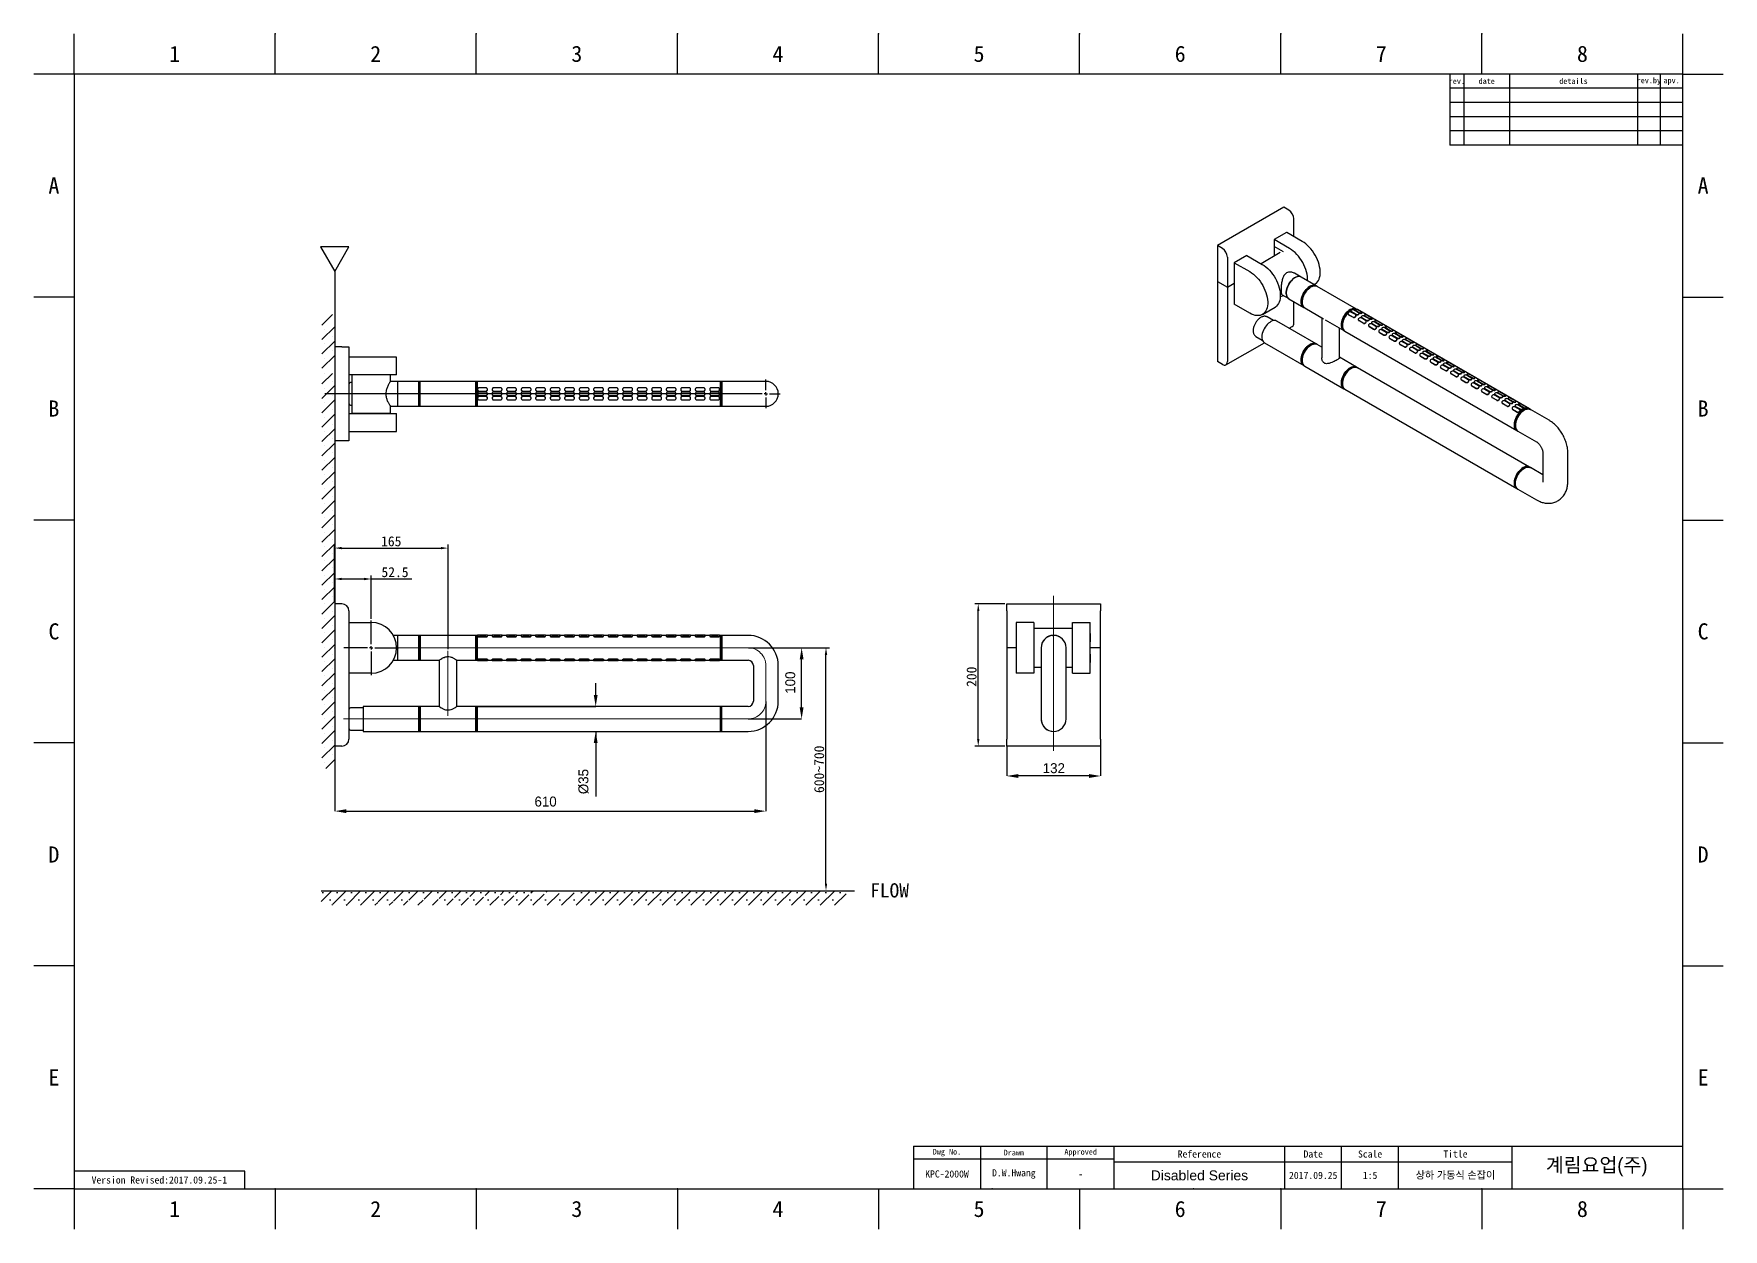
# Model space of a CAD drawing. Extents: x 3624 to 4218, y -1644 to -1224.
import ezdxf

# ---------------------------------------------------------------- set-up
doc = ezdxf.new("R2010")
doc.units = 0
doc.header["$LTSCALE"] = 23.1
doc.header["$MEASUREMENT"] = 0
doc.linetypes.add('CENTERX2', pattern=[20.32, 12.7, -2.54, 2.54, -2.54])
doc.layers.get('0').update_dxf_attribs({"linetype": 'CONTINUOUS'})
doc.layers.get('Defpoints').update_dxf_attribs({"linetype": 'CONTINUOUS'})
for name, color, linetype in [('10', 7, 'CONTINUOUS'), ('FORM', 7, 'CONTINUOUS'), ('TEXT', 2, 'CONTINUOUS')]:
    doc.layers.add(name, color=color, linetype=linetype)
doc.layers.add('AM_5', color=3, linetype='CONTINUOUS', lineweight=25)
doc.layers.add('中心线层', color=1, linetype='CENTERX2', lineweight=25)
doc.styles.add('SLDTEXTSTYLE0', font='')
doc.styles.get('SLDTEXTSTYLE0').set_extended_font_data('汉仪长仿宋体')
doc.dimstyles.new('ISO-25', dxfattribs={"dimtxt": 2.5, "dimasz": 2.5, "dimexe": 1.25, "dimexo": 0.625, "dimtad": 1, "dimtxsty": 'Standard', "dimcen": 2.5, "dimadec": 0, "dimazin": 0, "dimtfac": 1, "dimtmove": 0, "dimatfit": 3, "dimfxl": 0, "dimarcsym": 0})

msp = doc.modelspace()

# ---------------------------------------------------------------- texts
at = {"char_height": 5.657, "attachment_point": 5}
for s, width, insert in [('1', 50, (3673.733, -1231.049)), ('2', 50, (3744.44, -1231.049)), ('3', 50, (3815.147, -1231.049)), ('4', 50, (3885.854, -1231.049)), ('5', 50, (3956.561, -1231.049)), ('6', 50, (4027.268, -1231.049)), ('7', 50, (4097.975, -1231.049)), ('8', 50, (4168.682, -1231.049)), ('A', 10, (3631.309, -1277.291)), ('A', 10, (4211.107, -1277.291)), ('B', 10, (3631.309, -1355.635)), ('B', 10, (4211.107, -1355.635)), ('C', 10, (3631.309, -1433.978)), ('C', 10, (4211.107, -1433.978)), ('D', 10, (3631.309, -1512.322)), ('D', 10, (4211.107, -1512.322)), ('E', 10, (3631.309, -1590.665)), ('E', 10, (4211.107, -1590.665)), ('1', 50, (3673.733, -1636.907)), ('2', 50, (3744.44, -1636.907)), ('3', 50, (3815.147, -1636.907)), ('4', 50, (3885.854, -1636.907)), ('5', 50, (3956.561, -1636.907)), ('6', 50, (4027.268, -1636.907)), ('7', 50, (4097.975, -1636.907)), ('8', 50, (4168.682, -1636.907))]:
    msp.add_mtext_dynamic_manual_height_columns(s, width=width, gutter_width=12.5, heights=[0], dxfattribs=dict(at, insert=insert))
at = {"color": 5, "linetype": 'ByBlock', "insert": (3918.297, -1522.433), "char_height": 5, "attachment_point": 1}
msp.add_mtext_dynamic_manual_height_columns('FLOW', width=38.86468, gutter_width=12.5, heights=[0], dxfattribs=at)
at = {"layer": 'AM_5', "linetype": 'ByBlock', "char_height": 3.5, "attachment_point": 2, "rotation": 90, "style": 'SLDTEXTSTYLE0'}
for s, insert in [('\\A1;{100}', (3888.43, -1451.96)), ('\\A1;Ø35', (3815.713, -1486.707))]:
    msp.add_mtext(s, dxfattribs=dict(at, insert=insert))
at = {"layer": 'AM_5', "linetype": 'ByBlock', "char_height": 3.5, "attachment_point": 2, "style": 'SLDTEXTSTYLE0'}
for s, insert in [('\\A1;{132}', (3982.844, -1480.253)), ('{610}', (3804.169, -1491.975))]:
    msp.add_mtext(s, dxfattribs=dict(at, insert=insert))
at = {"layer": 'TEXT', "attachment_point": 5}
for s, width, insert, char_height in [('rev.', 5, (4124.536, -1240.62), 2), ('date', 16, (4135.036, -1240.62), 2), ('details', 45, (4165.536, -1240.62), 2), ('rev.by', 8, (4192.036, -1240.62), 2), ('apv.', 8, (4200.036, -1240.62), 2), ('Dwg No.', 23.5, (3945.286, -1617.087), 2), ('Drawn', 23.5, (3968.786, -1617.087), 2), ('Approved', 23.5, (3992.286, -1617.087), 2), ('Reference', 60, (4034.036, -1617.587), 2.5), ('Date', 20, (4074.036, -1617.587), 2.5), ('Scale', 20, (4094.036, -1617.587), 2.5), ('Title', 40, (4124.036, -1617.587), 2.5), ('Version Revised:2017.09.25-1', 73.47957, (3668.379, -1626.712), 2.5), ('KPC-2000W', 23.5, (3945.286, -1624.587), 2.5), ('D.W.Hwang', 23.5, (3968.786, -1624.587), 2.5), ('-', 23.5, (3992.286, -1624.587), 2.5), ('{\\fArial|b0|i0|c0|p34;Disabled Series}', 60, (4034.036, -1625.087), 3.5), ('2017.09.25', 20, (4074.036, -1625.087), 2.5), ('1:5', 20, (4094.036, -1625.087), 2.5), ('{\\fGulim|b0|i0|c129|p50;상하 가동식 손잡이}', 40, (4124.036, -1625.087), 2.6)]:
    msp.add_mtext_dynamic_manual_height_columns(s, width=width, gutter_width=12.5, heights=[0], dxfattribs=dict(at, insert=insert, char_height=char_height))
at = {"layer": 'TEXT', "linetype": 'CENTERX2', "insert": (4173.711, -1622.181), "char_height": 5, "attachment_point": 5}
msp.add_mtext_dynamic_manual_height_columns('{\\fHYGothic-Medium|b0|i0|c129|p18;계림요업(주)}', width=60, gutter_width=12.5, heights=[0], dxfattribs=at)

# ---------------------------------------------------------------- blocks, each defined once
blk = doc.blocks.new('SW_CENTERMARKSYMBOL_0')
at = {"layer": '中心线层', "color": 0}
for p, q in [((0, 1.25), (0, 9.5625)), ((-1.25, 0), (-9.5625, 0)), ((0, 0), (-0.625, 0)), ((0, 0), (0, 0.625)), ((0, 0), (0, -0.625)), ((0, 0), (0.625, 0)), ((1.25, 0), (9.5625, 0)), ((0, -1.25), (0, -9.5625))]:
    blk.add_line(p, q, dxfattribs=at)
blk = doc.blocks.new('SW_CENTERMARKSYMBOL_1')
at = {"layer": '中心线层', "color": 0}
for p, q in [((-1.25, 0), (-155.08, 0)), ((0, 0), (-0.63, 0)), ((0, 1.25), (0, 5)), ((0, 0), (0, 0.62)), ((0, 0), (0, -0.63)), ((0, 0), (0.62, 0)), ((1.25, 0), (5, 0)), ((0, -1.25), (0, -5))]:
    blk.add_line(p, q, dxfattribs=at)
blk = doc.blocks.new('*D2')
at = {"layer": 'AM_5', "color": 0, "linetype": 'ByBlock', "lineweight": -2}
for p, q in [((3965.66, -1424.27), (3955.03, -1424.27)), ((3956.28, -1471.77), (3956.28, -1426.77)), ((3965.66, -1474.27), (3955.03, -1474.27))]:
    blk.add_line(p, q, dxfattribs=at)
at = {"layer": 'AM_5', "color": 0, "linetype": 'ByBlock'}
for points in [[(3955.87, -1426.77), (3956.7, -1426.77), (3956.28, -1424.27)], [(3955.87, -1471.77), (3956.7, -1471.77), (3956.28, -1474.27)]]:
    blk.add_solid(points, dxfattribs=at)
at = {"layer": 'Defpoints', "color": 0, "linetype": 'ByBlock'}
for p in [(3956.28, -1424.27), (3966.28, -1424.27), (3966.28, -1474.27)]:
    blk.add_point(p, dxfattribs=at)
at = {"layer": 'AM_5', "color": 0, "linetype": 'ByBlock', "insert": (3952.16, -1449.88), "char_height": 2.5, "attachment_point": 2, "rotation": 90}
blk.add_mtext('{\\H1.4x;200}', dxfattribs=at)
blk = doc.blocks.new('*D3')
at = {"layer": 'AM_5', "color": 0, "linetype": 'ByBlock', "lineweight": -2}
for p, q in [((3729.97, -1423.64), (3729.97, -1414.28)), ((3732.47, -1415.53), (3740.36, -1415.53)), ((3742.86, -1429.53), (3742.86, -1414.28)), ((3742.86, -1415.53), (3757.11, -1415.53))]:
    blk.add_line(p, q, dxfattribs=at)
at = {"layer": 'AM_5', "color": 0, "linetype": 'ByBlock'}
for points in [[(3732.47, -1415.11), (3732.47, -1415.95), (3729.97, -1415.53)], [(3740.36, -1415.11), (3740.36, -1415.95), (3742.86, -1415.53)]]:
    blk.add_solid(points, dxfattribs=at)
at = {"layer": 'Defpoints', "color": 0, "linetype": 'ByBlock'}
for p in [(3742.86, -1415.53), (3729.97, -1424.27), (3742.86, -1430.15)]:
    blk.add_point(p, dxfattribs=at)
at = {"layer": 'AM_5', "color": 0, "linetype": 'ByBlock', "insert": (3751.23, -1413.15), "char_height": 2.5, "attachment_point": 5}
blk.add_mtext('{\\H1.4x;52.5}', dxfattribs=at)
blk = doc.blocks.new('*D4')
at = {"layer": 'AM_5', "color": 0, "linetype": 'ByBlock', "lineweight": -2}
for p, q in [((3729.97, -1422.64), (3729.97, -1403.42)), ((3732.47, -1404.67), (3767.36, -1404.67)), ((3769.86, -1440.15), (3769.86, -1403.42))]:
    blk.add_line(p, q, dxfattribs=at)
at = {"layer": 'AM_5', "color": 0, "linetype": 'ByBlock'}
for points in [[(3732.47, -1404.26), (3732.47, -1405.09), (3729.97, -1404.67)], [(3767.36, -1404.26), (3767.36, -1405.09), (3769.86, -1404.67)]]:
    blk.add_solid(points, dxfattribs=at)
at = {"layer": 'Defpoints', "color": 0, "linetype": 'ByBlock'}
for p in [(3769.86, -1404.67), (3729.97, -1423.27), (3769.86, -1440.78)]:
    blk.add_point(p, dxfattribs=at)
at = {"layer": 'AM_5', "color": 0, "linetype": 'ByBlock', "insert": (3749.91, -1402.3), "char_height": 2.5, "attachment_point": 5}
blk.add_mtext('{\\H1.4x;165}', dxfattribs=at)
blk = doc.blocks.new('*D6')
at = {"layer": 'AM_5', "color": 0, "linetype": 'ByBlock', "lineweight": -2}
for p, q in [((3876.09, -1439.71), (3904, -1439.71)), ((3902.75, -1522.57), (3902.75, -1442.21)), ((3901.22, -1525.07), (3904, -1525.07))]:
    blk.add_line(p, q, dxfattribs=at)
at = {"layer": 'AM_5', "color": 0, "linetype": 'ByBlock'}
for points in [[(3902.33, -1442.21), (3903.17, -1442.21), (3902.75, -1439.71)], [(3902.33, -1522.57), (3903.17, -1522.57), (3902.75, -1525.07)]]:
    blk.add_solid(points, dxfattribs=at)
at = {"layer": 'Defpoints', "color": 0, "linetype": 'ByBlock'}
for p in [(3875.46, -1439.71), (3902.75, -1439.71), (3900.59, -1525.07)]:
    blk.add_point(p, dxfattribs=at)
at = {"layer": 'AM_5', "color": 0, "linetype": 'ByBlock', "insert": (3900.37, -1482.39), "char_height": 2.5, "attachment_point": 5, "rotation": 90}
blk.add_mtext('{\\H1.4x;600~700}', dxfattribs=at)

# ---------------------------------------------------------------- dimensions: what is measured, and where the dimension line sits
at = {"layer": 'AM_5', "linetype": 'ByBlock'}
dim = msp.add_linear_dim(base=(3769.857, -1404.674), p1=(3729.97, -1423.267), p2=(3769.857, -1440.775), text='{\\H1.4x;165}', dimstyle='ISO-25', dxfattribs=at)
dim.commit()
dim.dimension.update_dxf_attribs({"geometry": '*D4', "text_midpoint": (3749.914, -1402.299)})
dim = msp.add_linear_dim(base=(3742.857, -1415.53), p1=(3729.97, -1424.267), p2=(3742.857, -1430.151), text='{\\H1.4x;52.5}', dimstyle='ISO-25', dxfattribs=at)
dim.commit()
dim.dimension.update_dxf_attribs({"geometry": '*D3', "text_midpoint": (3751.232, -1415.53), "dimtype": 128})
dim = msp.add_linear_dim(base=(3956.282, -1424.267), p1=(3966.282, -1474.267), p2=(3966.282, -1424.267), angle=90, text='{\\H1.4x;200}', dimstyle='ISO-25', dxfattribs=at)
dim.commit()
dim.dimension.update_dxf_attribs({"geometry": '*D2', "text_midpoint": (3956.282, -1449.883), "dimtype": 128})
dim = msp.add_linear_dim(base=(3902.749, -1439.714), p1=(3900.592, -1525.069), p2=(3875.463, -1439.714), angle=90, text='{\\H1.4x;600~700}', dimstyle='ISO-25', dxfattribs=at)
dim.commit()
dim.dimension.update_dxf_attribs({"geometry": '*D6', "text_midpoint": (3900.374, -1482.391)})

# ---------------------------------------------------------------- hatches: boundary and pattern name
at = {"linetype": 'ByBlock'}
h = msp.add_hatch(dxfattribs=at)
h.set_pattern_fill('SACNCR', color=5, scale=1.5, style=0)
h.set_pattern_definition([(45, (1003.1604, -1230.2353), (-2.525697, 2.525697), []), (45, (1005.686, -1230.2353), (-2.525697, 2.525697), [0, -3.571875])])
edge = h.paths.add_edge_path()
edge.add_line((3909.811, -1525.087), (3909.811, -1530.187))
edge.add_line((3725.3, -1530.187), (3909.811, -1530.187))
edge.add_line((3811.402, -1525.106), (3725.3, -1525.106))
edge.add_line((3725.3, -1525.106), (3725.3, -1530.187))
edge.add_line((3827.062, -1525.106), (3964.114, -1525.106))
edge.add_line((3827.062, -1525.106), (3811.702, -1525.106))

# ---------------------------------------------------------------- linework, layer by layer
for p, q in [((3638.379, -1238.12), (3638.379, -1223.978)), ((3709.087, -1238.12), (3709.087, -1223.978)), ((3779.794, -1238.12), (3779.794, -1223.978)), ((3850.501, -1238.12), (3850.501, -1223.978)), ((3921.208, -1238.12), (3921.208, -1223.978)), ((3991.915, -1238.12), (3991.915, -1223.978)), ((4062.622, -1238.12), (4062.622, -1223.978)), ((4133.329, -1238.12), (4133.329, -1223.978)), ((4204.036, -1238.12), (4204.036, -1223.978)), ((3638.379, -1238.12), (3624.238, -1238.12)), ((4204.036, -1238.12), (3638.379, -1238.12)), ((3638.379, -1238.12), (3638.379, -1629.837)), ((4204.036, -1629.837), (4204.036, -1238.12)), ((4204.036, -1238.12), (4218.177, -1238.12)), ((3638.379, -1316.463), (3624.238, -1316.463)), ((4204.036, -1316.463), (4218.177, -1316.463)), ((3638.379, -1394.806), (3624.238, -1394.806)), ((4204.036, -1394.806), (4218.177, -1394.806)), ((3638.379, -1473.15), (3624.238, -1473.15)), ((4204.036, -1473.15), (4218.177, -1473.15)), ((3638.379, -1551.493), (3624.238, -1551.493)), ((4204.036, -1551.493), (4218.177, -1551.493)), ((3638.379, -1629.837), (3624.238, -1629.837)), ((3638.379, -1629.837), (4204.036, -1629.837)), ((3638.379, -1629.837), (3638.379, -1643.978)), ((3709.087, -1629.837), (3709.087, -1643.978)), ((3779.794, -1629.837), (3779.794, -1643.978)), ((3850.501, -1629.837), (3850.501, -1643.978)), ((3921.208, -1629.837), (3921.208, -1643.978)), ((3991.915, -1629.837), (3991.915, -1643.978)), ((4062.622, -1629.837), (4062.622, -1643.978)), ((4133.329, -1629.837), (4133.329, -1643.978)), ((4204.036, -1629.837), (4218.177, -1629.837)), ((4204.036, -1629.837), (4204.036, -1643.978))]:
    msp.add_line(p, q)
at = {"color": 7, "linetype": 'Continuous', "lineweight": 25}
for p, q in [((4063.671, -1284.864), (4040.337, -1298.334)), ((4065.439, -1285.884), (4063.671, -1284.864)), ((4064.697, -1293.754), (4060.288, -1296.299)), ((4070.177, -1296.894), (4064.732, -1293.751)), ((4067.207, -1295.179), (4067.207, -1288.946)), ((4042.105, -1299.355), (4040.337, -1298.334)), ((4040.337, -1298.334), (4040.337, -1310.95)), ((4060.277, -1296.322), (4060.277, -1298.68)), ((4063.571, -1300.581), (4060.277, -1298.68)), ((4065.757, -1299.445), (4060.313, -1296.302)), ((4060.33, -1298.711), (4060.33, -1302.082)), ((4043.872, -1302.417), (4043.872, -1312.991)), ((4050.671, -1301.851), (4046.262, -1304.396)), ((4046.262, -1304.396), (4046.262, -1318.968)), ((4046.277, -1304.405), (4051.721, -1307.548)), ((4050.696, -1301.853), (4056.141, -1304.997)), ((4062.436, -1300.866), (4055.711, -1304.748)), ((4040.337, -1311.052), (4040.337, -1339.161)), ((4040.347, -1310.973), (4043.872, -1313.008)), ((4043.872, -1313.008), (4046.262, -1311.628)), ((4067.443, -1309.794), (4067.555, -1309.725)), ((4069.783, -1309.444), (4067.484, -1308.117)), ((4075.086, -1312.506), (4069.818, -1309.465)), ((4074.369, -1312.091), (4074.645, -1311.932)), ((4075.44, -1312.71), (4075.086, -1312.506)), ((4043.872, -1313.008), (4043.872, -1312.991)), ((4043.872, -1313.093), (4043.872, -1313.008)), ((4043.872, -1313.093), (4043.872, -1339.161)), ((4062.445, -1316.449), (4063.43, -1315.88)), ((4063.109, -1315.695), (4065.408, -1317.022)), ((4065.444, -1317.043), (4070.712, -1320.084)), ((4067.207, -1325.69), (4067.207, -1318.06)), ((4089.229, -1320.67), (4075.44, -1312.71)), ((4051.721, -1322.144), (4046.277, -1319)), ((4056.19, -1322.586), (4060.609, -1320.035)), ((4060.111, -1324.751), (4057.857, -1323.449)), ((4070.712, -1320.084), (4071.065, -1320.288)), ((4071.065, -1320.288), (4077.646, -1324.087)), ((4077.022, -1323.727), (4077.022, -1337.809)), ((4078.273, -1324.449), (4084.854, -1328.248)), ((4086.273, -1322.377), (4086.311, -1322.476)), ((4086.441, -1322.567), (4088.032, -1323.485)), ((4086.482, -1322.674), (4088.073, -1323.592)), ((4088.863, -1322.657), (4087.272, -1321.739)), ((4087.32, -1321.303), (4087.32, -1321.424)), ((4087.503, -1321.558), (4089.094, -1322.477)), ((4087.503, -1321.697), (4089.094, -1322.616)), ((4089.978, -1321.967), (4088.387, -1321.049)), ((4088.429, -1320.737), (4088.395, -1320.866)), ((4088.577, -1321.117), (4090.168, -1322.035)), ((4088.618, -1320.963), (4090.209, -1321.881)), ((4089.069, -1322.946), (4089.031, -1322.847)), ((4089.582, -1320.874), (4089.229, -1320.67)), ((4091.039, -1321.752), (4089.448, -1320.833)), ((4150.04, -1355.775), (4089.582, -1320.874)), ((4089.879, -1324.459), (4089.917, -1324.558)), ((4090.161, -1322.343), (4090.161, -1322.223)), ((4092.469, -1324.739), (4090.878, -1323.821)), ((4090.926, -1323.385), (4090.926, -1323.506)), ((4091.109, -1323.64), (4092.7, -1324.559)), ((4091.109, -1323.779), (4092.7, -1324.698)), ((4091.193, -1322.107), (4091.228, -1321.978)), ((4093.584, -1324.049), (4091.993, -1323.131)), ((4092.035, -1322.818), (4092.001, -1322.948)), ((4092.183, -1323.199), (4093.774, -1324.117)), ((4092.224, -1323.045), (4093.815, -1323.963)), ((4094.645, -1323.833), (4093.054, -1322.915)), ((4093.767, -1324.425), (4093.767, -1324.304)), ((4094.8, -1324.189), (4094.834, -1324.06)), ((4053.894, -1330.313), (4056.149, -1331.614)), ((4075.086, -1332.919), (4061.245, -1324.929)), ((4065.618, -1327.453), (4066.689, -1326.835)), ((4083.272, -1337.809), (4083.272, -1327.335)), ((4084.854, -1328.248), (4085.207, -1328.452)), ((4085.207, -1328.452), (4145.665, -1363.353)), ((4090.047, -1324.649), (4091.638, -1325.567)), ((4090.088, -1324.755), (4091.679, -1325.674)), ((4092.675, -1325.028), (4092.637, -1324.929)), ((4093.486, -1326.541), (4093.524, -1326.64)), ((4093.654, -1326.731), (4095.245, -1327.649)), ((4093.695, -1326.837), (4095.286, -1327.756)), ((4096.075, -1326.821), (4094.484, -1325.902)), ((4094.532, -1325.467), (4094.532, -1325.587)), ((4094.715, -1325.722), (4096.306, -1326.641)), ((4094.715, -1325.861), (4096.306, -1326.779)), ((4097.19, -1326.131), (4095.599, -1325.213)), ((4095.642, -1324.9), (4095.607, -1325.029)), ((4095.789, -1325.281), (4097.38, -1326.199)), ((4095.83, -1325.126), (4097.421, -1326.045)), ((4096.281, -1327.11), (4096.243, -1327.011)), ((4098.252, -1325.915), (4096.661, -1324.997)), ((4097.092, -1328.623), (4097.13, -1328.722)), ((4097.26, -1328.812), (4098.851, -1329.731)), ((4097.301, -1328.919), (4098.892, -1329.838)), ((4097.373, -1326.507), (4097.373, -1326.386)), ((4099.682, -1328.903), (4098.091, -1327.984)), ((4098.139, -1327.549), (4098.139, -1327.669)), ((4098.322, -1327.804), (4099.913, -1328.722)), ((4098.322, -1327.943), (4099.913, -1328.861)), ((4098.406, -1326.27), (4098.44, -1326.141)), ((4100.797, -1328.213), (4099.206, -1327.294)), ((4099.248, -1326.982), (4099.213, -1327.111)), ((4099.395, -1327.362), (4100.986, -1328.281)), ((4099.437, -1327.208), (4101.028, -1328.127)), ((4099.888, -1329.192), (4099.85, -1329.093)), ((4101.858, -1327.997), (4100.267, -1327.079)), ((4100.98, -1328.588), (4100.98, -1328.468)), ((4103.288, -1330.985), (4101.697, -1330.066)), ((4101.745, -1329.631), (4101.745, -1329.751)), ((4101.928, -1329.886), (4103.519, -1330.804)), ((4101.928, -1330.025), (4103.519, -1330.943)), ((4102.012, -1328.352), (4102.047, -1328.223)), ((4104.403, -1330.295), (4102.812, -1329.376)), ((4102.854, -1329.064), (4102.82, -1329.193)), ((4103.002, -1329.444), (4104.593, -1330.363)), ((4103.043, -1329.29), (4104.634, -1330.209)), ((4105.464, -1330.079), (4103.873, -1329.16)), ((4105.618, -1330.434), (4105.653, -1330.305)), ((3732.532, -1333.944), (3730.032, -1333.944)), ((3730.032, -1333.944), (3730.032, -1366.944)), ((3732.532, -1333.944), (3735.032, -1333.944)), ((3735.032, -1333.944), (3735.032, -1366.944)), ((4043.354, -1340.306), (4056.867, -1332.505)), ((4056.87, -1332.507), (4070.712, -1340.497)), ((4075.44, -1333.123), (4075.086, -1332.919)), ((4077.022, -1334.037), (4075.44, -1333.123)), ((4100.698, -1330.704), (4100.736, -1330.803)), ((4100.866, -1330.894), (4102.457, -1331.813)), ((4100.907, -1331.001), (4102.498, -1331.919)), ((4103.494, -1331.273), (4103.456, -1331.174)), ((4104.304, -1332.786), (4104.342, -1332.885)), ((4104.472, -1332.976), (4106.063, -1333.894)), ((4104.513, -1333.083), (4106.104, -1334.001)), ((4104.586, -1330.67), (4104.586, -1330.55)), ((4106.894, -1333.066), (4105.303, -1332.148)), ((4105.351, -1331.713), (4105.351, -1331.833)), ((4105.534, -1331.968), (4107.125, -1332.886)), ((4105.534, -1332.106), (4107.125, -1333.025)), ((4108.009, -1332.377), (4106.418, -1331.458)), ((4106.46, -1331.146), (4106.426, -1331.275)), ((4106.608, -1331.526), (4108.199, -1332.444)), ((4106.649, -1331.372), (4108.24, -1332.29)), ((4107.1, -1333.355), (4107.062, -1333.256)), ((4109.07, -1332.161), (4107.479, -1331.242)), ((4107.911, -1334.868), (4107.949, -1334.967)), ((4108.079, -1335.058), (4109.67, -1335.976)), ((4108.12, -1335.165), (4109.711, -1336.083)), ((4108.192, -1332.752), (4108.192, -1332.632)), ((4110.5, -1335.148), (4108.909, -1334.23)), ((4108.957, -1333.794), (4108.957, -1333.915)), ((4109.14, -1334.05), (4110.731, -1334.968)), ((4109.14, -1334.188), (4110.731, -1335.107)), ((4109.225, -1332.516), (4109.259, -1332.387)), ((4111.615, -1334.458), (4110.024, -1333.54)), ((4110.067, -1333.228), (4110.032, -1333.357)), ((4110.214, -1333.608), (4111.805, -1334.526)), ((4110.255, -1333.454), (4111.846, -1334.372)), ((4110.706, -1335.437), (4110.668, -1335.338)), ((4112.677, -1334.243), (4111.086, -1333.324)), ((4111.798, -1334.834), (4111.798, -1334.714)), ((4114.107, -1337.23), (4112.516, -1336.312)), ((4112.564, -1335.876), (4112.564, -1335.997)), ((4112.747, -1336.131), (4114.338, -1337.05)), ((4112.747, -1336.27), (4114.338, -1337.189)), ((4112.831, -1334.598), (4112.865, -1334.469)), ((4115.222, -1336.54), (4113.631, -1335.622)), ((4113.673, -1335.31), (4113.638, -1335.439)), ((4113.82, -1335.69), (4115.411, -1336.608)), ((4113.862, -1335.536), (4115.453, -1336.454)), ((4116.283, -1336.324), (4114.692, -1335.406)), ((3735.032, -1337.744), (3735.107, -1337.744)), ((3735.032, -1338.094), (3735.107, -1338.094)), ((3735.107, -1340.094), (3735.032, -1340.094)), ((3735.107, -1343.819), (3735.107, -1337.619)), ((3742.857, -1337.569), (3735.157, -1337.569)), ((3751.795, -1337.569), (3742.857, -1337.569)), ((3751.795, -1343.819), (3751.795, -1337.569)), ((4042.105, -1340.182), (4040.337, -1339.161)), ((4070.712, -1340.497), (4071.065, -1340.701)), ((4071.065, -1340.701), (4084.854, -1348.661)), ((4089.229, -1341.083), (4083.272, -1337.645)), ((4089.582, -1341.288), (4089.229, -1341.083)), ((4150.04, -1376.189), (4089.582, -1341.288)), ((4111.517, -1336.95), (4111.555, -1337.049)), ((4111.685, -1337.14), (4113.276, -1338.058)), ((4111.726, -1337.246), (4113.317, -1338.165)), ((4114.313, -1337.519), (4114.275, -1337.42)), ((4115.123, -1339.032), (4115.161, -1339.131)), ((4115.291, -1339.222), (4116.882, -1340.14)), ((4115.332, -1339.328), (4116.923, -1340.247)), ((4115.405, -1336.916), (4115.405, -1336.795)), ((4117.713, -1339.312), (4116.122, -1338.393)), ((4116.17, -1337.958), (4116.17, -1338.078)), ((4116.353, -1338.213), (4117.944, -1339.132)), ((4116.353, -1338.352), (4117.944, -1339.27)), ((4116.437, -1336.68), (4116.472, -1336.551)), ((4118.828, -1338.622), (4117.237, -1337.704)), ((4117.279, -1337.391), (4117.245, -1337.52)), ((4117.427, -1337.772), (4119.018, -1338.69)), ((4117.468, -1337.617), (4119.059, -1338.536)), ((4117.919, -1339.601), (4117.881, -1339.502)), ((4119.889, -1338.406), (4118.298, -1337.488)), ((4118.729, -1341.114), (4118.767, -1341.213)), ((4118.897, -1341.303), (4120.488, -1342.222)), ((4118.938, -1341.41), (4120.529, -1342.329)), ((4119.011, -1338.998), (4119.011, -1338.877)), ((4121.319, -1341.394), (4119.728, -1340.475)), ((4119.776, -1340.04), (4119.776, -1340.16)), ((4119.959, -1340.295), (4121.55, -1341.214)), ((4119.959, -1340.434), (4121.55, -1341.352)), ((4120.043, -1338.761), (4120.078, -1338.632)), ((4122.434, -1340.704), (4120.843, -1339.785)), ((4120.885, -1339.473), (4120.851, -1339.602)), ((4121.033, -1339.853), (4122.624, -1340.772)), ((4121.074, -1339.699), (4122.665, -1340.618)), ((4121.525, -1341.683), (4121.487, -1341.584)), ((4123.495, -1340.488), (4121.904, -1339.57)), ((4122.617, -1341.079), (4122.617, -1340.959)), ((4123.382, -1342.122), (4123.382, -1342.242)), ((4123.65, -1340.843), (4123.684, -1340.714)), ((4126.04, -1342.786), (4124.449, -1341.867)), ((4124.492, -1341.555), (4124.457, -1341.684)), ((4124.639, -1341.935), (4126.23, -1342.854)), ((4124.68, -1341.781), (4126.271, -1342.7)), ((4127.102, -1342.57), (4125.511, -1341.652)), ((3735.107, -1342.744), (3735.032, -1342.744)), ((3735.032, -1342.994), (3735.107, -1342.994)), ((3735.107, -1343.244), (3735.032, -1343.244)), ((3735.157, -1343.819), (3735.107, -1343.819)), ((3742.857, -1343.819), (3735.157, -1343.819)), ((3736.107, -1346.506), (3735.532, -1346.506)), ((3736.107, -1343.819), (3736.107, -1357.344)), ((3751.795, -1343.819), (3742.857, -1343.819)), ((3752.107, -1346.094), (3749.605, -1346.094)), ((3749.607, -1346.097), (3749.607, -1343.819)), ((3752.157, -1346.094), (3752.107, -1346.094)), ((3752.107, -1346.094), (3752.107, -1350.469)), ((3759.607, -1346.094), (3752.157, -1346.094)), ((3760.107, -1346.094), (3759.607, -1346.094)), ((3759.607, -1354.844), (3759.607, -1346.094)), ((3759.607, -1346.094), (3759.607, -1350.687)), ((3779.607, -1346.094), (3760.107, -1346.094)), ((3760.107, -1354.844), (3760.107, -1346.094)), ((3780.107, -1346.094), (3779.607, -1346.094)), ((3779.607, -1354.844), (3779.607, -1346.094)), ((3865.607, -1346.094), (3780.107, -1346.094)), ((3780.107, -1354.844), (3780.107, -1346.094)), ((3780.107, -1346.094), (3780.107, -1350.466)), ((3866.107, -1346.094), (3865.607, -1346.094)), ((3865.607, -1350.87), (3865.607, -1346.094)), ((3865.607, -1354.844), (3865.607, -1346.094)), ((3875.357, -1346.094), (3866.107, -1346.094)), ((3866.107, -1350.87), (3866.107, -1346.094)), ((3866.107, -1346.094), (3866.107, -1354.844)), ((3881.607, -1346.094), (3875.357, -1346.094)), ((4122.336, -1343.195), (4122.374, -1343.294)), ((4122.504, -1343.385), (4124.095, -1344.304)), ((4122.545, -1343.492), (4124.136, -1344.41)), ((4124.925, -1343.476), (4123.334, -1342.557)), ((4123.565, -1342.377), (4125.156, -1343.295)), ((4123.565, -1342.516), (4125.156, -1343.434)), ((4125.131, -1343.764), (4125.093, -1343.665)), ((4125.942, -1345.277), (4125.98, -1345.376)), ((4126.11, -1345.467), (4127.701, -1346.386)), ((4126.151, -1345.574), (4127.742, -1346.492)), ((4126.223, -1343.161), (4126.223, -1343.041)), ((4128.532, -1345.557), (4126.941, -1344.639)), ((4126.989, -1344.204), (4126.989, -1344.324)), ((4127.172, -1344.459), (4128.763, -1345.377)), ((4127.172, -1344.597), (4128.763, -1345.516)), ((4127.256, -1342.925), (4127.29, -1342.796)), ((4129.647, -1344.868), (4128.056, -1343.949)), ((4128.098, -1343.637), (4128.063, -1343.766)), ((4128.245, -1344.017), (4129.836, -1344.936)), ((4128.287, -1343.863), (4129.878, -1344.781)), ((4128.738, -1345.846), (4128.7, -1345.747)), ((4130.708, -1344.652), (4129.117, -1343.733)), ((4129.548, -1347.359), (4129.586, -1347.458)), ((4129.716, -1347.549), (4131.307, -1348.467)), ((4129.757, -1347.656), (4131.348, -1348.574)), ((4129.829, -1345.243), (4129.83, -1345.123)), ((4132.138, -1347.639), (4130.547, -1346.721)), ((4130.595, -1346.285), (4130.595, -1346.406)), ((4130.778, -1346.541), (4132.369, -1347.459)), ((4130.778, -1346.679), (4132.369, -1347.598)), ((4130.862, -1345.007), (4130.897, -1344.878)), ((4133.253, -1346.949), (4131.662, -1346.031)), ((4131.704, -1345.719), (4131.67, -1345.848)), ((4131.852, -1346.099), (4133.443, -1347.017)), ((4131.893, -1345.945), (4133.484, -1346.863)), ((4132.344, -1347.928), (4132.306, -1347.829)), ((4134.314, -1346.734), (4132.723, -1345.815)), ((4133.436, -1347.325), (4133.436, -1347.205)), ((4134.468, -1347.089), (4134.503, -1346.96)), ((4136.859, -1349.031), (4135.268, -1348.113)), ((4135.31, -1347.801), (4135.276, -1347.93)), ((4135.458, -1348.181), (4137.049, -1349.099)), ((4135.499, -1348.027), (4137.09, -1348.945)), ((4137.92, -1348.815), (4136.329, -1347.897)), ((3752.107, -1350.469), (3752.107, -1354.844)), ((3759.607, -1350.687), (3759.607, -1354.844)), ((3780.107, -1350.466), (3780.107, -1354.844)), ((3780.257, -1348.927), (3780.257, -1348.97)), ((3780.257, -1350.466), (3780.257, -1350.466)), ((3780.257, -1351.962), (3780.257, -1352.005)), ((3783.132, -1348.34), (3780.882, -1348.34)), ((3780.882, -1349.514), (3783.132, -1349.514)), ((3780.882, -1349.572), (3783.132, -1349.572)), ((3783.132, -1349.841), (3780.882, -1349.841)), ((3780.882, -1351.091), (3783.132, -1351.091)), ((3780.882, -1351.091), (3783.132, -1351.091)), ((3783.132, -1351.359), (3780.882, -1351.359)), ((3783.132, -1351.417), (3780.882, -1351.417)), ((3780.882, -1352.592), (3783.132, -1352.592)), ((3783.757, -1348.97), (3783.757, -1348.927)), ((3783.757, -1350.466), (3783.757, -1350.466)), ((3783.757, -1352.005), (3783.757, -1351.962)), ((3785.357, -1348.927), (3785.357, -1348.97)), ((3785.357, -1350.466), (3785.357, -1350.466)), ((3785.357, -1351.962), (3785.357, -1352.005)), ((3788.232, -1348.34), (3785.982, -1348.34)), ((3785.982, -1349.514), (3788.232, -1349.514)), ((3785.982, -1349.572), (3788.232, -1349.572)), ((3788.232, -1349.841), (3785.982, -1349.841)), ((3785.982, -1351.091), (3788.232, -1351.091)), ((3785.982, -1351.091), (3788.232, -1351.091)), ((3788.232, -1351.359), (3785.982, -1351.359)), ((3788.232, -1351.417), (3785.982, -1351.417)), ((3785.982, -1352.592), (3788.232, -1352.592)), ((3788.857, -1348.97), (3788.857, -1348.927)), ((3788.857, -1350.466), (3788.857, -1350.466)), ((3788.857, -1352.005), (3788.857, -1351.962)), ((3790.457, -1348.927), (3790.457, -1348.97)), ((3790.457, -1350.466), (3790.457, -1350.466)), ((3790.457, -1351.962), (3790.457, -1352.005)), ((3793.332, -1348.34), (3791.082, -1348.34)), ((3791.082, -1349.514), (3793.332, -1349.514)), ((3791.082, -1349.572), (3793.332, -1349.572)), ((3793.332, -1349.841), (3791.082, -1349.841)), ((3791.082, -1351.091), (3793.332, -1351.091)), ((3791.082, -1351.091), (3793.332, -1351.091)), ((3793.332, -1351.359), (3791.082, -1351.359)), ((3793.332, -1351.417), (3791.082, -1351.417)), ((3791.082, -1352.592), (3793.332, -1352.592)), ((3793.957, -1348.97), (3793.957, -1348.927)), ((3793.957, -1350.466), (3793.957, -1350.466)), ((3793.957, -1352.005), (3793.957, -1351.962)), ((3795.557, -1348.927), (3795.557, -1348.97)), ((3795.557, -1350.466), (3795.557, -1350.466)), ((3795.557, -1351.962), (3795.557, -1352.005)), ((3798.432, -1348.34), (3796.182, -1348.34)), ((3796.182, -1349.514), (3798.432, -1349.514)), ((3796.182, -1349.572), (3798.432, -1349.572)), ((3798.432, -1349.841), (3796.182, -1349.841)), ((3796.182, -1351.091), (3798.432, -1351.091)), ((3796.182, -1351.091), (3798.432, -1351.091)), ((3798.432, -1351.359), (3796.182, -1351.359)), ((3798.432, -1351.417), (3796.182, -1351.417)), ((3796.182, -1352.592), (3798.432, -1352.592)), ((3799.057, -1348.97), (3799.057, -1348.927)), ((3799.057, -1350.466), (3799.057, -1350.466)), ((3799.057, -1352.005), (3799.057, -1351.962)), ((3800.657, -1348.927), (3800.657, -1348.97)), ((3800.657, -1350.466), (3800.657, -1350.466)), ((3800.657, -1351.962), (3800.657, -1352.005)), ((3803.532, -1348.34), (3801.282, -1348.34)), ((3801.282, -1349.514), (3803.532, -1349.514)), ((3801.282, -1349.572), (3803.532, -1349.572)), ((3803.532, -1349.841), (3801.282, -1349.841)), ((3801.282, -1351.091), (3803.532, -1351.091)), ((3801.282, -1351.091), (3803.532, -1351.091)), ((3803.532, -1351.359), (3801.282, -1351.359)), ((3803.532, -1351.417), (3801.282, -1351.417)), ((3801.282, -1352.592), (3803.532, -1352.592)), ((3804.157, -1348.97), (3804.157, -1348.927)), ((3804.157, -1350.466), (3804.157, -1350.466)), ((3804.157, -1352.005), (3804.157, -1351.962)), ((3805.757, -1348.927), (3805.757, -1348.97)), ((3805.757, -1350.466), (3805.757, -1350.466)), ((3805.757, -1351.962), (3805.757, -1352.005)), ((3808.632, -1348.34), (3806.382, -1348.34)), ((3806.382, -1349.514), (3808.632, -1349.514)), ((3806.382, -1349.572), (3808.632, -1349.572)), ((3808.632, -1349.841), (3806.382, -1349.841)), ((3806.382, -1351.091), (3808.632, -1351.091)), ((3806.382, -1351.091), (3808.632, -1351.091)), ((3808.632, -1351.359), (3806.382, -1351.359)), ((3808.632, -1351.417), (3806.382, -1351.417)), ((3806.382, -1352.592), (3808.632, -1352.592)), ((3809.257, -1348.97), (3809.257, -1348.927)), ((3809.257, -1350.466), (3809.257, -1350.466)), ((3809.257, -1352.005), (3809.257, -1351.962)), ((3810.857, -1348.927), (3810.857, -1348.97)), ((3810.857, -1350.466), (3810.857, -1350.466)), ((3810.857, -1351.962), (3810.857, -1352.005)), ((3813.732, -1348.34), (3811.482, -1348.34)), ((3811.482, -1349.514), (3813.732, -1349.514)), ((3811.482, -1349.572), (3813.732, -1349.572)), ((3813.732, -1349.841), (3811.482, -1349.841)), ((3811.482, -1351.091), (3813.732, -1351.091)), ((3811.482, -1351.091), (3813.732, -1351.091)), ((3813.732, -1351.359), (3811.482, -1351.359)), ((3813.732, -1351.417), (3811.482, -1351.417)), ((3811.482, -1352.592), (3813.732, -1352.592)), ((3814.357, -1348.97), (3814.357, -1348.927)), ((3814.357, -1350.466), (3814.357, -1350.466)), ((3814.357, -1352.005), (3814.357, -1351.962)), ((3815.957, -1348.927), (3815.957, -1348.97)), ((3815.957, -1350.466), (3815.957, -1350.466)), ((3815.957, -1351.962), (3815.957, -1352.005)), ((3818.832, -1348.34), (3816.582, -1348.34)), ((3816.582, -1349.514), (3818.832, -1349.514)), ((3816.582, -1349.572), (3818.832, -1349.572)), ((3818.832, -1349.841), (3816.582, -1349.841)), ((3816.582, -1351.091), (3818.832, -1351.091)), ((3816.582, -1351.091), (3818.832, -1351.091)), ((3818.832, -1351.359), (3816.582, -1351.359)), ((3818.832, -1351.417), (3816.582, -1351.417)), ((3816.582, -1352.592), (3818.832, -1352.592)), ((3819.457, -1348.97), (3819.457, -1348.927)), ((3819.457, -1350.466), (3819.457, -1350.466)), ((3819.457, -1352.005), (3819.457, -1351.962)), ((3821.057, -1348.927), (3821.057, -1348.97)), ((3821.057, -1350.466), (3821.057, -1350.466)), ((3821.057, -1351.962), (3821.057, -1352.005)), ((3823.932, -1348.34), (3821.682, -1348.34)), ((3821.682, -1349.514), (3823.932, -1349.514)), ((3821.682, -1349.572), (3823.932, -1349.572)), ((3823.932, -1349.841), (3821.682, -1349.841)), ((3821.682, -1351.091), (3823.932, -1351.091)), ((3821.682, -1351.091), (3823.932, -1351.091)), ((3823.932, -1351.359), (3821.682, -1351.359)), ((3823.932, -1351.417), (3821.682, -1351.417)), ((3821.682, -1352.592), (3823.932, -1352.592)), ((3824.557, -1348.97), (3824.557, -1348.927)), ((3824.557, -1350.466), (3824.557, -1350.466)), ((3824.557, -1352.005), (3824.557, -1351.962)), ((3826.157, -1348.927), (3826.157, -1348.97)), ((3826.157, -1350.466), (3826.157, -1350.466)), ((3826.157, -1351.962), (3826.157, -1352.005)), ((3829.032, -1348.34), (3826.782, -1348.34)), ((3826.782, -1349.514), (3829.032, -1349.514)), ((3826.782, -1349.572), (3829.032, -1349.572)), ((3829.032, -1349.841), (3826.782, -1349.841)), ((3826.782, -1351.091), (3829.032, -1351.091)), ((3826.782, -1351.091), (3829.032, -1351.091)), ((3829.032, -1351.359), (3826.782, -1351.359)), ((3829.032, -1351.417), (3826.782, -1351.417)), ((3826.782, -1352.592), (3829.032, -1352.592)), ((3829.657, -1348.97), (3829.657, -1348.927)), ((3829.657, -1350.466), (3829.657, -1350.466)), ((3829.657, -1352.005), (3829.657, -1351.962)), ((3831.257, -1348.927), (3831.257, -1348.97)), ((3831.257, -1350.466), (3831.257, -1350.466)), ((3831.257, -1351.962), (3831.257, -1352.005)), ((3834.132, -1348.34), (3831.882, -1348.34)), ((3831.882, -1349.514), (3834.132, -1349.514)), ((3831.882, -1349.572), (3834.132, -1349.572)), ((3834.132, -1349.841), (3831.882, -1349.841)), ((3831.882, -1351.091), (3834.132, -1351.091)), ((3831.882, -1351.091), (3834.132, -1351.091)), ((3834.132, -1351.359), (3831.882, -1351.359)), ((3834.132, -1351.417), (3831.882, -1351.417)), ((3831.882, -1352.592), (3834.132, -1352.592)), ((3834.757, -1348.97), (3834.757, -1348.927)), ((3834.757, -1350.466), (3834.757, -1350.466)), ((3834.757, -1352.005), (3834.757, -1351.962)), ((3836.357, -1348.927), (3836.357, -1348.97)), ((3836.357, -1350.466), (3836.357, -1350.466)), ((3836.357, -1351.962), (3836.357, -1352.005)), ((3839.232, -1348.34), (3836.982, -1348.34)), ((3836.982, -1349.514), (3839.232, -1349.514)), ((3836.982, -1349.572), (3839.232, -1349.572)), ((3839.232, -1349.841), (3836.982, -1349.841)), ((3836.982, -1351.091), (3839.232, -1351.091)), ((3836.982, -1351.091), (3839.232, -1351.091)), ((3839.232, -1351.359), (3836.982, -1351.359)), ((3839.232, -1351.417), (3836.982, -1351.417)), ((3836.982, -1352.592), (3839.232, -1352.592)), ((3839.857, -1348.97), (3839.857, -1348.927)), ((3839.857, -1350.466), (3839.857, -1350.466)), ((3839.857, -1352.005), (3839.857, -1351.962)), ((3841.457, -1348.927), (3841.457, -1348.97)), ((3841.457, -1350.466), (3841.457, -1350.466)), ((3841.457, -1351.962), (3841.457, -1352.005)), ((3844.332, -1348.34), (3842.082, -1348.34)), ((3842.082, -1349.514), (3844.332, -1349.514)), ((3842.082, -1349.572), (3844.332, -1349.572)), ((3844.332, -1349.841), (3842.082, -1349.841)), ((3842.082, -1351.091), (3844.332, -1351.091)), ((3842.082, -1351.091), (3844.332, -1351.091)), ((3844.332, -1351.359), (3842.082, -1351.359)), ((3844.332, -1351.417), (3842.082, -1351.417)), ((3842.082, -1352.592), (3844.332, -1352.592)), ((3844.957, -1348.97), (3844.957, -1348.927)), ((3844.957, -1350.466), (3844.957, -1350.466)), ((3844.957, -1352.005), (3844.957, -1351.962)), ((3846.557, -1348.927), (3846.557, -1348.97)), ((3846.557, -1350.466), (3846.557, -1350.466)), ((3846.557, -1351.962), (3846.557, -1352.005)), ((3849.432, -1348.34), (3847.182, -1348.34)), ((3847.182, -1349.514), (3849.432, -1349.514)), ((3847.182, -1349.572), (3849.432, -1349.572)), ((3849.432, -1349.841), (3847.182, -1349.841)), ((3847.182, -1351.091), (3849.432, -1351.091)), ((3847.182, -1351.091), (3849.432, -1351.091)), ((3849.432, -1351.359), (3847.182, -1351.359)), ((3849.432, -1351.417), (3847.182, -1351.417)), ((3847.182, -1352.592), (3849.432, -1352.592)), ((3850.057, -1348.97), (3850.057, -1348.927)), ((3850.057, -1350.466), (3850.057, -1350.466)), ((3850.057, -1352.005), (3850.057, -1351.962)), ((3851.657, -1348.927), (3851.657, -1348.97)), ((3851.657, -1350.466), (3851.657, -1350.466)), ((3851.657, -1351.962), (3851.657, -1352.005)), ((3854.532, -1348.34), (3852.282, -1348.34)), ((3852.282, -1349.514), (3854.532, -1349.514)), ((3852.282, -1349.572), (3854.532, -1349.572)), ((3854.532, -1349.841), (3852.282, -1349.841)), ((3852.282, -1351.091), (3854.532, -1351.091)), ((3852.282, -1351.091), (3854.532, -1351.091)), ((3854.532, -1351.359), (3852.282, -1351.359)), ((3854.532, -1351.417), (3852.282, -1351.417)), ((3852.282, -1352.592), (3854.532, -1352.592)), ((3855.157, -1348.97), (3855.157, -1348.927)), ((3855.157, -1350.466), (3855.157, -1350.466)), ((3855.157, -1352.005), (3855.157, -1351.962)), ((3856.757, -1348.927), (3856.757, -1348.97)), ((3856.757, -1350.466), (3856.757, -1350.466)), ((3856.757, -1351.962), (3856.757, -1352.005)), ((3859.632, -1348.34), (3857.382, -1348.34)), ((3857.382, -1349.514), (3859.632, -1349.514)), ((3857.382, -1349.572), (3859.632, -1349.572)), ((3859.632, -1349.841), (3857.382, -1349.841)), ((3857.382, -1351.091), (3859.632, -1351.091)), ((3857.382, -1351.091), (3859.632, -1351.091)), ((3859.632, -1351.359), (3857.382, -1351.359)), ((3859.632, -1351.417), (3857.382, -1351.417)), ((3857.382, -1352.592), (3859.632, -1352.592)), ((3860.257, -1348.97), (3860.257, -1348.927)), ((3860.257, -1350.466), (3860.257, -1350.466)), ((3860.257, -1352.005), (3860.257, -1351.962)), ((3861.857, -1348.927), (3861.857, -1348.97)), ((3861.857, -1350.466), (3861.857, -1350.466)), ((3861.857, -1351.962), (3861.857, -1352.005)), ((3864.732, -1348.34), (3862.482, -1348.34)), ((3862.482, -1349.514), (3864.732, -1349.514)), ((3862.482, -1349.572), (3864.732, -1349.572)), ((3864.732, -1349.841), (3862.482, -1349.841)), ((3862.482, -1351.091), (3864.732, -1351.091)), ((3862.482, -1351.091), (3864.732, -1351.091)), ((3864.732, -1351.359), (3862.482, -1351.359)), ((3864.732, -1351.417), (3862.482, -1351.417)), ((3862.482, -1352.592), (3864.732, -1352.592)), ((3865.357, -1348.97), (3865.357, -1348.927)), ((3865.357, -1350.466), (3865.357, -1350.466)), ((3865.357, -1352.005), (3865.357, -1351.962)), ((3865.607, -1354.844), (3865.607, -1350.87)), ((3866.107, -1354.844), (3866.107, -1350.87)), ((4084.854, -1348.661), (4085.207, -1348.865)), ((4085.207, -1348.865), (4145.665, -1383.767)), ((4133.154, -1349.441), (4133.192, -1349.54)), ((4133.322, -1349.631), (4134.913, -1350.549)), ((4133.363, -1349.737), (4134.954, -1350.656)), ((4135.744, -1349.721), (4134.153, -1348.803)), ((4134.201, -1348.367), (4134.201, -1348.488)), ((4134.384, -1348.622), (4135.975, -1349.541)), ((4134.384, -1348.761), (4135.975, -1349.68)), ((4135.95, -1350.01), (4135.912, -1349.911)), ((4136.76, -1351.523), (4136.799, -1351.622)), ((4136.928, -1351.713), (4138.519, -1352.631)), ((4136.97, -1351.819), (4138.56, -1352.738)), ((4137.042, -1349.407), (4137.042, -1349.286)), ((4139.35, -1351.803), (4137.759, -1350.885)), ((4137.807, -1350.449), (4137.807, -1350.569)), ((4137.99, -1350.704), (4139.581, -1351.623)), ((4137.99, -1350.843), (4139.581, -1351.761)), ((4138.075, -1349.171), (4138.109, -1349.042)), ((4140.465, -1351.113), (4138.874, -1350.195)), ((4138.917, -1349.882), (4138.882, -1350.011)), ((4139.064, -1350.263), (4140.655, -1351.181)), ((4139.105, -1350.109), (4140.696, -1351.027)), ((4139.556, -1352.092), (4139.518, -1351.993)), ((4141.527, -1350.897), (4139.936, -1349.979)), ((4140.367, -1353.605), (4140.405, -1353.704)), ((4140.535, -1353.794), (4142.126, -1354.713)), ((4140.576, -1353.901), (4142.167, -1354.82)), ((4140.648, -1351.489), (4140.648, -1351.368)), ((4142.957, -1353.885), (4141.366, -1352.966)), ((4141.414, -1352.531), (4141.413, -1352.651)), ((4141.597, -1352.786), (4143.188, -1353.705)), ((4141.597, -1352.925), (4143.188, -1353.843)), ((4141.681, -1351.253), (4141.715, -1351.123)), ((4144.071, -1353.195), (4142.48, -1352.277)), ((4142.523, -1351.964), (4142.488, -1352.093)), ((4142.67, -1352.344), (4144.261, -1353.263)), ((4142.712, -1352.19), (4144.303, -1353.109)), ((4143.163, -1354.174), (4143.125, -1354.075)), ((4145.133, -1352.979), (4143.542, -1352.061)), ((4144.254, -1353.57), (4144.255, -1353.45)), ((4145.287, -1353.334), (4145.322, -1353.205)), ((4146.129, -1354.046), (4146.095, -1354.175)), ((4148.739, -1355.061), (4147.148, -1354.143)), ((3735.032, -1357.994), (3735.107, -1357.994)), ((3735.107, -1358.244), (3735.032, -1358.244)), ((3735.032, -1358.494), (3735.107, -1358.494)), ((3735.107, -1363.619), (3735.107, -1357.419)), ((3735.107, -1357.419), (3735.157, -1357.419)), ((3735.157, -1357.419), (3742.857, -1357.419)), ((3735.532, -1354.431), (3736.107, -1354.431)), ((3749.607, -1357.344), (3736.107, -1357.344)), ((3737.232, -1357.344), (3737.232, -1357.419)), ((3742.857, -1357.419), (3751.795, -1357.419)), ((3748.482, -1357.419), (3748.482, -1357.344)), ((3749.602, -1354.844), (3752.107, -1354.844)), ((3749.607, -1357.344), (3749.607, -1354.836)), ((3751.795, -1363.669), (3751.795, -1357.419)), ((3752.107, -1354.844), (3752.157, -1354.844)), ((3752.157, -1354.844), (3759.607, -1354.844)), ((3759.607, -1354.844), (3760.107, -1354.844)), ((3760.107, -1354.844), (3779.607, -1354.844)), ((3779.607, -1354.844), (3780.107, -1354.844)), ((3780.107, -1354.844), (3865.607, -1354.844)), ((3865.607, -1354.844), (3866.107, -1354.844)), ((3866.107, -1354.844), (3875.357, -1354.844)), ((3875.357, -1354.844), (3881.607, -1354.844)), ((4143.973, -1355.686), (4144.011, -1355.785)), ((4144.141, -1355.876), (4145.732, -1356.795)), ((4144.182, -1355.983), (4145.773, -1356.901)), ((4146.563, -1355.967), (4144.972, -1355.048)), ((4145.02, -1354.613), (4145.02, -1354.733)), ((4145.203, -1354.868), (4146.794, -1355.786)), ((4145.203, -1355.007), (4146.794, -1355.925)), ((4147.678, -1355.277), (4146.087, -1354.358)), ((4146.277, -1354.426), (4147.868, -1355.345)), ((4146.318, -1354.272), (4147.909, -1355.191)), ((4146.769, -1356.256), (4146.731, -1356.156)), ((4147.861, -1355.652), (4147.861, -1355.532)), ((4148.893, -1355.416), (4148.928, -1355.287)), ((4150.393, -1355.98), (4150.04, -1355.775)), ((4156.934, -1359.755), (4150.393, -1355.98)), ((3735.107, -1361.144), (3735.032, -1361.144)), ((3735.032, -1363.144), (3735.107, -1363.144)), ((3735.032, -1363.494), (3735.107, -1363.494)), ((3735.157, -1363.669), (3742.857, -1363.669)), ((3742.857, -1363.669), (3751.795, -1363.669)), ((4145.665, -1363.353), (4146.019, -1363.557)), ((4146.019, -1363.557), (4152.559, -1367.333)), ((3732.532, -1366.944), (3730.032, -1366.944)), ((3735.032, -1366.944), (3732.532, -1366.944)), ((4154.791, -1371.199), (4154.791, -1381.406)), ((4163.541, -1381.406), (4163.541, -1371.199)), ((4150.393, -1376.393), (4150.04, -1376.189)), ((4154.791, -1378.932), (4150.393, -1376.393)), ((4145.665, -1383.767), (4146.019, -1383.971)), ((4146.019, -1383.971), (4152.559, -1387.747)), ((3732.532, -1424.267), (3730.032, -1424.267)), ((3730.032, -1424.267), (3730.032, -1439.717)), ((3966.282, -1426.767), (3966.282, -1424.267)), ((3966.282, -1424.267), (3999.282, -1424.267)), ((3999.282, -1424.267), (3999.282, -1426.767)), ((3735.032, -1426.767), (3735.032, -1439.717)), ((3735.107, -1448.601), (3735.107, -1430.826)), ((3735.157, -1430.776), (3742.857, -1430.776)), ((3966.282, -1426.767), (3966.282, -1439.717)), ((3975.807, -1430.776), (3969.557, -1430.776)), ((3969.557, -1430.776), (3969.557, -1448.651)), ((3975.807, -1430.776), (3975.807, -1448.651)), ((3989.407, -1448.651), (3989.407, -1430.776)), ((3989.407, -1430.776), (3995.657, -1430.776)), ((3995.657, -1448.651), (3995.657, -1430.776)), ((3999.282, -1439.717), (3999.282, -1426.767)), ((3735.032, -1431.464), (3735.107, -1431.464)), ((3735.107, -1431.539), (3735.032, -1431.539)), ((3735.032, -1432.464), (3735.107, -1432.464)), ((3735.107, -1433.464), (3735.032, -1433.464)), ((3735.032, -1434.839), (3735.107, -1434.839)), ((3752.107, -1435.339), (3750.651, -1435.339)), ((3752.107, -1435.339), (3752.107, -1444.089)), ((3759.607, -1435.339), (3752.157, -1435.339)), ((3760.107, -1435.339), (3759.607, -1435.339)), ((3759.607, -1439.714), (3759.607, -1435.339)), ((3759.607, -1435.339), (3759.607, -1444.089)), ((3779.607, -1435.339), (3760.107, -1435.339)), ((3760.107, -1439.714), (3760.107, -1435.339)), ((3760.107, -1435.339), (3760.107, -1444.089)), ((3780.107, -1435.339), (3779.607, -1435.339)), ((3779.607, -1439.714), (3779.607, -1435.339)), ((3779.607, -1435.339), (3779.607, -1444.089)), ((3780.265, -1435.339), (3780.107, -1435.339)), ((3780.107, -1439.714), (3780.107, -1435.339)), ((3780.107, -1435.339), (3780.107, -1444.089)), ((3780.257, -1435.214), (3780.257, -1435.34)), ((3780.257, -1435.484), (3780.257, -1435.602)), ((3780.882, -1435.213), (3783.132, -1435.213)), ((3783.132, -1435.271), (3780.882, -1435.271)), ((3780.882, -1435.697), (3783.132, -1435.697)), ((3780.882, -1435.857), (3783.132, -1435.857)), ((3785.365, -1435.339), (3783.749, -1435.339)), ((3783.757, -1435.34), (3783.757, -1435.214)), ((3783.757, -1435.602), (3783.757, -1435.484)), ((3785.357, -1435.214), (3785.357, -1435.34)), ((3785.357, -1435.484), (3785.357, -1435.602)), ((3785.982, -1435.213), (3788.232, -1435.213)), ((3788.232, -1435.271), (3785.982, -1435.271)), ((3785.982, -1435.697), (3788.232, -1435.697)), ((3785.982, -1435.857), (3788.232, -1435.857)), ((3790.465, -1435.339), (3788.849, -1435.339)), ((3788.857, -1435.34), (3788.857, -1435.214)), ((3788.857, -1435.602), (3788.857, -1435.484)), ((3790.457, -1435.214), (3790.457, -1435.34)), ((3790.457, -1435.484), (3790.457, -1435.602)), ((3791.082, -1435.213), (3793.332, -1435.213)), ((3793.332, -1435.271), (3791.082, -1435.271)), ((3791.082, -1435.697), (3793.332, -1435.697)), ((3791.082, -1435.857), (3793.332, -1435.857)), ((3795.565, -1435.339), (3793.949, -1435.339)), ((3793.957, -1435.34), (3793.957, -1435.214)), ((3793.957, -1435.602), (3793.957, -1435.484)), ((3795.557, -1435.214), (3795.557, -1435.34)), ((3795.557, -1435.484), (3795.557, -1435.602)), ((3796.182, -1435.213), (3798.432, -1435.213)), ((3798.432, -1435.271), (3796.182, -1435.271)), ((3796.182, -1435.697), (3798.432, -1435.697)), ((3796.182, -1435.857), (3798.432, -1435.857)), ((3800.665, -1435.339), (3799.049, -1435.339)), ((3799.057, -1435.34), (3799.057, -1435.214)), ((3799.057, -1435.602), (3799.057, -1435.484)), ((3800.657, -1435.214), (3800.657, -1435.34)), ((3800.657, -1435.484), (3800.657, -1435.602)), ((3801.282, -1435.213), (3803.532, -1435.213)), ((3803.532, -1435.271), (3801.282, -1435.271)), ((3801.282, -1435.697), (3803.532, -1435.697)), ((3801.282, -1435.857), (3803.532, -1435.857)), ((3805.765, -1435.339), (3804.149, -1435.339)), ((3804.157, -1435.34), (3804.157, -1435.214)), ((3804.157, -1435.602), (3804.157, -1435.484)), ((3805.757, -1435.214), (3805.757, -1435.34)), ((3805.757, -1435.484), (3805.757, -1435.602)), ((3806.382, -1435.213), (3808.632, -1435.213)), ((3808.632, -1435.271), (3806.382, -1435.271)), ((3806.382, -1435.697), (3808.632, -1435.697)), ((3806.382, -1435.857), (3808.632, -1435.857)), ((3810.865, -1435.339), (3809.249, -1435.339)), ((3809.257, -1435.34), (3809.257, -1435.214)), ((3809.257, -1435.602), (3809.257, -1435.484)), ((3810.857, -1435.214), (3810.857, -1435.34)), ((3810.857, -1435.484), (3810.857, -1435.602)), ((3811.482, -1435.213), (3813.732, -1435.213)), ((3813.732, -1435.271), (3811.482, -1435.271)), ((3811.482, -1435.697), (3813.732, -1435.697)), ((3811.482, -1435.857), (3813.732, -1435.857)), ((3815.965, -1435.339), (3814.349, -1435.339)), ((3814.357, -1435.34), (3814.357, -1435.214)), ((3814.357, -1435.602), (3814.357, -1435.484)), ((3815.957, -1435.214), (3815.957, -1435.34)), ((3815.957, -1435.484), (3815.957, -1435.602)), ((3816.582, -1435.213), (3818.832, -1435.213)), ((3818.832, -1435.271), (3816.582, -1435.271)), ((3816.582, -1435.697), (3818.832, -1435.697)), ((3816.582, -1435.857), (3818.832, -1435.857)), ((3821.065, -1435.339), (3819.449, -1435.339)), ((3819.457, -1435.34), (3819.457, -1435.214)), ((3819.457, -1435.602), (3819.457, -1435.484)), ((3821.057, -1435.214), (3821.057, -1435.34)), ((3821.057, -1435.484), (3821.057, -1435.602)), ((3821.682, -1435.213), (3823.932, -1435.213)), ((3823.932, -1435.271), (3821.682, -1435.271)), ((3821.682, -1435.697), (3823.932, -1435.697)), ((3821.682, -1435.857), (3823.932, -1435.857)), ((3826.165, -1435.339), (3824.549, -1435.339)), ((3824.557, -1435.34), (3824.557, -1435.214)), ((3824.557, -1435.602), (3824.557, -1435.484)), ((3826.157, -1435.214), (3826.157, -1435.34)), ((3826.157, -1435.484), (3826.157, -1435.602)), ((3826.782, -1435.213), (3829.032, -1435.213)), ((3829.032, -1435.271), (3826.782, -1435.271)), ((3826.782, -1435.697), (3829.032, -1435.697)), ((3826.782, -1435.857), (3829.032, -1435.857)), ((3831.265, -1435.339), (3829.649, -1435.339)), ((3829.657, -1435.34), (3829.657, -1435.214)), ((3829.657, -1435.602), (3829.657, -1435.484)), ((3831.257, -1435.214), (3831.257, -1435.34)), ((3831.257, -1435.484), (3831.257, -1435.602)), ((3831.882, -1435.213), (3834.132, -1435.213)), ((3834.132, -1435.271), (3831.882, -1435.271)), ((3831.882, -1435.697), (3834.132, -1435.697)), ((3831.882, -1435.857), (3834.132, -1435.857)), ((3836.365, -1435.339), (3834.749, -1435.339)), ((3834.757, -1435.34), (3834.757, -1435.214)), ((3834.757, -1435.602), (3834.757, -1435.484)), ((3836.357, -1435.214), (3836.357, -1435.34)), ((3836.357, -1435.484), (3836.357, -1435.602)), ((3836.982, -1435.213), (3839.232, -1435.213)), ((3839.232, -1435.271), (3836.982, -1435.271)), ((3836.982, -1435.697), (3839.232, -1435.697)), ((3836.982, -1435.857), (3839.232, -1435.857)), ((3841.465, -1435.339), (3839.849, -1435.339)), ((3839.857, -1435.34), (3839.857, -1435.214)), ((3839.857, -1435.602), (3839.857, -1435.484)), ((3841.457, -1435.214), (3841.457, -1435.34)), ((3841.457, -1435.484), (3841.457, -1435.602)), ((3842.082, -1435.213), (3844.332, -1435.213)), ((3844.332, -1435.271), (3842.082, -1435.271)), ((3842.082, -1435.697), (3844.332, -1435.697)), ((3842.082, -1435.857), (3844.332, -1435.857)), ((3846.565, -1435.339), (3844.949, -1435.339)), ((3844.957, -1435.34), (3844.957, -1435.214)), ((3844.957, -1435.602), (3844.957, -1435.484)), ((3846.557, -1435.214), (3846.557, -1435.34)), ((3846.557, -1435.484), (3846.557, -1435.602)), ((3847.182, -1435.213), (3849.432, -1435.213)), ((3849.432, -1435.271), (3847.182, -1435.271)), ((3847.182, -1435.697), (3849.432, -1435.697)), ((3847.182, -1435.857), (3849.432, -1435.857)), ((3851.665, -1435.339), (3850.049, -1435.339)), ((3850.057, -1435.34), (3850.057, -1435.214)), ((3850.057, -1435.602), (3850.057, -1435.484)), ((3851.657, -1435.214), (3851.657, -1435.34)), ((3851.657, -1435.484), (3851.657, -1435.602)), ((3852.282, -1435.213), (3854.532, -1435.213)), ((3854.532, -1435.271), (3852.282, -1435.271)), ((3852.282, -1435.697), (3854.532, -1435.697)), ((3852.282, -1435.857), (3854.532, -1435.857)), ((3856.765, -1435.339), (3855.149, -1435.339)), ((3855.157, -1435.34), (3855.157, -1435.214)), ((3855.157, -1435.602), (3855.157, -1435.484)), ((3856.757, -1435.214), (3856.757, -1435.34)), ((3856.757, -1435.484), (3856.757, -1435.602)), ((3857.382, -1435.213), (3859.632, -1435.213)), ((3859.632, -1435.271), (3857.382, -1435.271)), ((3857.382, -1435.697), (3859.632, -1435.697)), ((3857.382, -1435.857), (3859.632, -1435.857)), ((3861.865, -1435.339), (3860.249, -1435.339)), ((3860.257, -1435.34), (3860.257, -1435.214)), ((3860.257, -1435.602), (3860.257, -1435.484)), ((3861.857, -1435.214), (3861.857, -1435.34)), ((3861.857, -1435.484), (3861.857, -1435.602)), ((3862.482, -1435.213), (3864.732, -1435.213)), ((3864.732, -1435.271), (3862.482, -1435.271)), ((3862.482, -1435.697), (3864.732, -1435.697)), ((3862.482, -1435.857), (3864.732, -1435.857)), ((3865.607, -1435.339), (3865.349, -1435.339)), ((3865.357, -1435.34), (3865.357, -1435.214)), ((3865.357, -1435.602), (3865.357, -1435.484)), ((3866.107, -1435.339), (3865.607, -1435.339)), ((3865.607, -1435.357), (3865.607, -1435.339)), ((3865.607, -1439.711), (3865.607, -1435.339)), ((3865.607, -1444.089), (3865.607, -1435.357)), ((3875.357, -1435.339), (3866.107, -1435.339)), ((3866.107, -1435.357), (3866.107, -1435.339)), ((3866.107, -1435.339), (3866.107, -1439.714)), ((3866.107, -1444.089), (3866.107, -1435.357)), ((3975.882, -1434.089), (3975.807, -1434.089)), ((3989.407, -1432.964), (3975.882, -1432.964)), ((3975.882, -1446.464), (3975.882, -1432.964)), ((3980.633, -1435.697), (3981.808, -1435.271)), ((3980.691, -1435.857), (3980.633, -1435.697)), ((3981.866, -1435.43), (3981.808, -1435.271)), ((3982.135, -1435.213), (3983.385, -1435.214)), ((3982.135, -1435.383), (3982.135, -1435.213)), ((3982.356, -1435.357), (3982.757, -1435.339)), ((3983.385, -1435.384), (3983.385, -1435.214)), ((3983.654, -1435.431), (3983.712, -1435.272)), ((3983.712, -1435.272), (3984.886, -1435.7)), ((3984.828, -1435.86), (3984.886, -1435.7)), ((3995.782, -1434.642), (3995.657, -1434.642)), ((3995.782, -1437.642), (3995.782, -1434.642)), ((3730.032, -1439.767), (3730.032, -1439.717)), ((3730.032, -1439.842), (3730.032, -1439.767)), ((3730.032, -1439.842), (3730.032, -1474.267)), ((3735.032, -1437.339), (3735.107, -1437.339)), ((3735.032, -1438.964), (3735.107, -1438.964)), ((3735.032, -1439.842), (3735.032, -1471.767)), ((3735.107, -1440.464), (3735.032, -1440.464)), ((3735.032, -1442.089), (3735.107, -1442.089)), ((3759.607, -1444.089), (3759.607, -1439.714)), ((3760.107, -1444.089), (3760.107, -1439.714)), ((3779.607, -1444.089), (3779.607, -1439.714)), ((3780.107, -1444.089), (3780.107, -1439.714)), ((3865.607, -1444.089), (3865.607, -1439.711)), ((3866.107, -1439.714), (3866.107, -1444.089)), ((3966.282, -1439.842), (3966.282, -1471.767)), ((3969.557, -1439.767), (3966.332, -1439.767)), ((3978.382, -1439.714), (3978.382, -1445.964)), ((3987.132, -1445.964), (3987.132, -1439.714)), ((3995.657, -1437.642), (3995.782, -1437.642)), ((3999.232, -1439.767), (3995.657, -1439.767)), ((3995.782, -1441.892), (3995.657, -1441.892)), ((3995.782, -1444.892), (3995.782, -1441.892)), ((3999.282, -1471.767), (3999.282, -1439.842)), ((3735.032, -1444.589), (3735.107, -1444.589)), ((3735.032, -1445.964), (3735.107, -1445.964)), ((3735.107, -1446.964), (3735.032, -1446.964)), ((3735.032, -1447.889), (3735.107, -1447.889)), ((3735.107, -1447.964), (3735.032, -1447.964)), ((3742.857, -1448.651), (3735.157, -1448.651)), ((3750.651, -1444.089), (3752.107, -1444.089)), ((3752.157, -1444.089), (3759.607, -1444.089)), ((3759.607, -1444.089), (3760.107, -1444.089)), ((3760.107, -1444.089), (3766.732, -1444.089)), ((3766.732, -1444.089), (3766.732, -1460.339)), ((3772.982, -1444.089), (3779.607, -1444.089)), ((3772.982, -1460.339), (3772.982, -1444.089)), ((3779.607, -1444.089), (3780.107, -1444.089)), ((3780.107, -1444.089), (3780.265, -1444.089)), ((3780.257, -1443.823), (3780.257, -1443.941)), ((3780.257, -1444.087), (3780.257, -1444.214)), ((3780.882, -1443.567), (3783.132, -1443.567)), ((3780.882, -1443.727), (3783.132, -1443.727)), ((3783.132, -1444.155), (3780.882, -1444.155)), ((3780.882, -1444.213), (3783.132, -1444.213)), ((3783.132, -1444.214), (3780.882, -1444.214)), ((3783.75, -1444.089), (3785.365, -1444.089)), ((3783.757, -1443.941), (3783.757, -1443.823)), ((3783.757, -1444.214), (3783.757, -1444.087)), ((3785.357, -1443.823), (3785.357, -1443.941)), ((3785.357, -1444.087), (3785.357, -1444.214)), ((3785.982, -1443.567), (3788.232, -1443.567)), ((3785.982, -1443.727), (3788.232, -1443.727)), ((3788.232, -1444.155), (3785.982, -1444.155)), ((3785.982, -1444.213), (3788.232, -1444.213)), ((3788.232, -1444.214), (3785.982, -1444.214)), ((3788.85, -1444.089), (3790.465, -1444.089)), ((3788.857, -1443.941), (3788.857, -1443.823)), ((3788.857, -1444.214), (3788.857, -1444.087)), ((3790.457, -1443.823), (3790.457, -1443.941)), ((3790.457, -1444.087), (3790.457, -1444.214)), ((3791.082, -1443.567), (3793.332, -1443.567)), ((3791.082, -1443.727), (3793.332, -1443.727)), ((3793.332, -1444.155), (3791.082, -1444.155)), ((3791.082, -1444.213), (3793.332, -1444.213)), ((3793.332, -1444.214), (3791.082, -1444.214)), ((3793.95, -1444.089), (3795.565, -1444.089)), ((3793.957, -1443.941), (3793.957, -1443.823)), ((3793.957, -1444.214), (3793.957, -1444.087)), ((3795.557, -1443.823), (3795.557, -1443.941)), ((3795.557, -1444.087), (3795.557, -1444.214)), ((3796.182, -1443.567), (3798.432, -1443.567)), ((3796.182, -1443.727), (3798.432, -1443.727)), ((3798.432, -1444.155), (3796.182, -1444.155)), ((3796.182, -1444.213), (3798.432, -1444.213)), ((3798.432, -1444.214), (3796.182, -1444.214)), ((3799.05, -1444.089), (3800.665, -1444.089)), ((3799.057, -1443.941), (3799.057, -1443.823)), ((3799.057, -1444.214), (3799.057, -1444.087)), ((3800.657, -1443.823), (3800.657, -1443.941)), ((3800.657, -1444.087), (3800.657, -1444.214)), ((3801.282, -1443.567), (3803.532, -1443.567)), ((3801.282, -1443.727), (3803.532, -1443.727)), ((3803.532, -1444.155), (3801.282, -1444.155)), ((3801.282, -1444.213), (3803.532, -1444.213)), ((3803.532, -1444.214), (3801.282, -1444.214)), ((3804.15, -1444.089), (3805.765, -1444.089)), ((3804.157, -1443.941), (3804.157, -1443.823)), ((3804.157, -1444.214), (3804.157, -1444.087)), ((3805.757, -1443.823), (3805.757, -1443.941)), ((3805.757, -1444.087), (3805.757, -1444.214)), ((3806.382, -1443.567), (3808.632, -1443.567)), ((3806.382, -1443.727), (3808.632, -1443.727)), ((3808.632, -1444.155), (3806.382, -1444.155)), ((3806.382, -1444.213), (3808.632, -1444.213)), ((3808.632, -1444.214), (3806.382, -1444.214)), ((3809.25, -1444.089), (3810.865, -1444.089)), ((3809.257, -1443.941), (3809.257, -1443.823)), ((3809.257, -1444.214), (3809.257, -1444.087)), ((3810.857, -1443.823), (3810.857, -1443.941)), ((3810.857, -1444.087), (3810.857, -1444.214)), ((3811.482, -1443.567), (3813.732, -1443.567)), ((3811.482, -1443.727), (3813.732, -1443.727)), ((3813.732, -1444.155), (3811.482, -1444.155)), ((3811.482, -1444.213), (3813.732, -1444.213)), ((3813.732, -1444.214), (3811.482, -1444.214)), ((3814.35, -1444.089), (3815.965, -1444.089)), ((3814.357, -1443.941), (3814.357, -1443.823)), ((3814.357, -1444.214), (3814.357, -1444.087)), ((3815.957, -1443.823), (3815.957, -1443.941)), ((3815.957, -1444.087), (3815.957, -1444.214)), ((3816.582, -1443.567), (3818.832, -1443.567)), ((3816.582, -1443.727), (3818.832, -1443.727)), ((3818.832, -1444.155), (3816.582, -1444.155)), ((3816.582, -1444.213), (3818.832, -1444.213)), ((3818.832, -1444.214), (3816.582, -1444.214)), ((3819.45, -1444.089), (3821.065, -1444.089)), ((3819.457, -1443.941), (3819.457, -1443.823)), ((3819.457, -1444.214), (3819.457, -1444.087)), ((3821.057, -1443.823), (3821.057, -1443.941)), ((3821.057, -1444.087), (3821.057, -1444.214)), ((3821.682, -1443.567), (3823.932, -1443.567)), ((3821.682, -1443.727), (3823.932, -1443.727)), ((3823.932, -1444.155), (3821.682, -1444.155)), ((3821.682, -1444.213), (3823.932, -1444.213)), ((3823.932, -1444.214), (3821.682, -1444.214)), ((3824.55, -1444.089), (3826.165, -1444.089)), ((3824.557, -1443.941), (3824.557, -1443.823)), ((3824.557, -1444.214), (3824.557, -1444.087)), ((3826.157, -1443.823), (3826.157, -1443.941)), ((3826.157, -1444.087), (3826.157, -1444.214)), ((3826.782, -1443.567), (3829.032, -1443.567)), ((3826.782, -1443.727), (3829.032, -1443.727)), ((3829.032, -1444.155), (3826.782, -1444.155)), ((3826.782, -1444.213), (3829.032, -1444.213)), ((3829.032, -1444.214), (3826.782, -1444.214)), ((3829.65, -1444.089), (3831.265, -1444.089)), ((3829.657, -1443.941), (3829.657, -1443.823)), ((3829.657, -1444.214), (3829.657, -1444.087)), ((3831.257, -1443.823), (3831.257, -1443.941)), ((3831.257, -1444.087), (3831.257, -1444.214)), ((3831.882, -1443.567), (3834.132, -1443.567)), ((3831.882, -1443.727), (3834.132, -1443.727)), ((3834.132, -1444.155), (3831.882, -1444.155)), ((3831.882, -1444.213), (3834.132, -1444.213)), ((3834.132, -1444.214), (3831.882, -1444.214)), ((3834.75, -1444.089), (3836.365, -1444.089)), ((3834.757, -1443.941), (3834.757, -1443.823)), ((3834.757, -1444.214), (3834.757, -1444.087)), ((3836.357, -1443.823), (3836.357, -1443.941)), ((3836.357, -1444.087), (3836.357, -1444.214)), ((3836.982, -1443.567), (3839.232, -1443.567)), ((3836.982, -1443.727), (3839.232, -1443.727)), ((3839.232, -1444.155), (3836.982, -1444.155)), ((3836.982, -1444.213), (3839.232, -1444.213)), ((3839.232, -1444.214), (3836.982, -1444.214)), ((3839.85, -1444.089), (3841.465, -1444.089)), ((3839.857, -1443.941), (3839.857, -1443.823)), ((3839.857, -1444.214), (3839.857, -1444.087)), ((3841.457, -1443.823), (3841.457, -1443.941)), ((3841.457, -1444.087), (3841.457, -1444.214)), ((3842.082, -1443.567), (3844.332, -1443.567)), ((3842.082, -1443.727), (3844.332, -1443.727)), ((3844.332, -1444.155), (3842.082, -1444.155)), ((3842.082, -1444.213), (3844.332, -1444.213)), ((3844.332, -1444.214), (3842.082, -1444.214)), ((3844.95, -1444.089), (3846.565, -1444.089)), ((3844.957, -1443.941), (3844.957, -1443.823)), ((3844.957, -1444.214), (3844.957, -1444.087)), ((3846.557, -1443.823), (3846.557, -1443.941)), ((3846.557, -1444.087), (3846.557, -1444.214)), ((3847.182, -1443.567), (3849.432, -1443.567)), ((3847.182, -1443.727), (3849.432, -1443.727)), ((3849.432, -1444.155), (3847.182, -1444.155)), ((3847.182, -1444.213), (3849.432, -1444.213)), ((3849.432, -1444.214), (3847.182, -1444.214)), ((3850.05, -1444.089), (3851.665, -1444.089)), ((3850.057, -1443.941), (3850.057, -1443.823)), ((3850.057, -1444.214), (3850.057, -1444.087)), ((3851.657, -1443.823), (3851.657, -1443.941)), ((3851.657, -1444.087), (3851.657, -1444.214)), ((3852.282, -1443.567), (3854.532, -1443.567)), ((3852.282, -1443.727), (3854.532, -1443.727)), ((3854.532, -1444.155), (3852.282, -1444.155)), ((3852.282, -1444.213), (3854.532, -1444.213)), ((3854.532, -1444.214), (3852.282, -1444.214)), ((3855.15, -1444.089), (3856.765, -1444.089)), ((3855.157, -1443.941), (3855.157, -1443.823)), ((3855.157, -1444.214), (3855.157, -1444.087)), ((3856.757, -1443.823), (3856.757, -1443.941)), ((3856.757, -1444.087), (3856.757, -1444.214)), ((3857.382, -1443.567), (3859.632, -1443.567)), ((3857.382, -1443.727), (3859.632, -1443.727)), ((3859.632, -1444.155), (3857.382, -1444.155)), ((3857.382, -1444.213), (3859.632, -1444.213)), ((3859.632, -1444.214), (3857.382, -1444.214)), ((3860.25, -1444.089), (3861.865, -1444.089)), ((3860.257, -1443.941), (3860.257, -1443.823)), ((3860.257, -1444.214), (3860.257, -1444.087)), ((3861.857, -1443.823), (3861.857, -1443.941)), ((3861.857, -1444.087), (3861.857, -1444.214)), ((3862.482, -1443.567), (3864.732, -1443.567)), ((3862.482, -1443.727), (3864.732, -1443.727)), ((3864.732, -1444.155), (3862.482, -1444.155)), ((3862.482, -1444.213), (3864.732, -1444.213)), ((3864.732, -1444.214), (3862.482, -1444.214)), ((3865.35, -1444.089), (3865.607, -1444.089)), ((3865.357, -1443.941), (3865.357, -1443.823)), ((3865.357, -1444.214), (3865.357, -1444.087)), ((3865.607, -1444.089), (3866.107, -1444.089)), ((3866.107, -1444.089), (3875.357, -1444.089)), ((3877.232, -1445.964), (3877.232, -1458.464)), ((3885.982, -1458.464), (3885.982, -1445.964)), ((3975.807, -1448.651), (3969.557, -1448.651)), ((3975.807, -1445.339), (3975.882, -1445.339)), ((3975.882, -1446.464), (3978.382, -1446.464)), ((3978.382, -1445.964), (3978.382, -1458.464)), ((3987.132, -1458.464), (3987.132, -1445.964)), ((3987.132, -1446.464), (3989.407, -1446.464)), ((3989.407, -1448.651), (3995.657, -1448.651)), ((3995.657, -1444.892), (3995.782, -1444.892)), ((3740.032, -1460.751), (3735.532, -1460.751)), ((3759.607, -1460.339), (3740.032, -1460.339)), ((3740.032, -1460.339), (3740.032, -1469.018)), ((3760.107, -1460.339), (3759.607, -1460.339)), ((3759.607, -1464.714), (3759.607, -1460.339)), ((3759.607, -1460.339), (3759.607, -1469.018)), ((3766.732, -1460.339), (3760.107, -1460.339)), ((3760.107, -1464.714), (3760.107, -1460.339)), ((3760.107, -1460.339), (3760.107, -1469.089)), ((3779.607, -1460.339), (3772.982, -1460.339)), ((3780.107, -1460.339), (3779.607, -1460.339)), ((3779.607, -1462.114), (3779.607, -1460.339)), ((3779.607, -1460.339), (3779.607, -1469.089)), ((3865.607, -1460.339), (3780.107, -1460.339)), ((3780.107, -1462.114), (3780.107, -1460.339)), ((3780.107, -1460.339), (3780.107, -1468.401)), ((3866.107, -1460.339), (3865.607, -1460.339)), ((3865.607, -1466.851), (3865.607, -1460.339)), ((3865.607, -1460.339), (3865.607, -1468.401)), ((3875.357, -1460.339), (3866.107, -1460.339)), ((3866.107, -1466.851), (3866.107, -1460.339)), ((3866.107, -1464.714), (3866.107, -1460.339)), ((3978.382, -1458.464), (3978.382, -1464.714)), ((3987.132, -1464.714), (3987.132, -1458.464)), ((3759.607, -1469.089), (3759.607, -1464.714)), ((3760.107, -1469.089), (3760.107, -1464.714)), ((3779.607, -1469.089), (3779.607, -1462.114)), ((3780.107, -1469.089), (3780.107, -1462.114)), ((3865.607, -1469.089), (3865.607, -1466.851)), ((3866.107, -1469.089), (3866.107, -1464.714)), ((3866.107, -1469.089), (3866.107, -1466.851)), ((3735.532, -1468.676), (3740.032, -1468.676)), ((3740.032, -1469.018), (3740.032, -1469.089)), ((3740.032, -1469.089), (3759.607, -1469.089)), ((3759.607, -1469.018), (3759.607, -1469.089)), ((3759.607, -1469.089), (3760.107, -1469.089)), ((3760.107, -1469.089), (3779.607, -1469.089)), ((3779.607, -1469.089), (3780.107, -1469.089)), ((3780.107, -1468.401), (3780.107, -1469.089)), ((3780.107, -1469.089), (3865.607, -1469.089)), ((3865.607, -1468.401), (3865.607, -1469.089)), ((3865.607, -1469.089), (3866.107, -1469.089)), ((3866.107, -1469.089), (3875.357, -1469.089)), ((3966.282, -1474.267), (3966.282, -1471.767)), ((3999.282, -1471.767), (3999.282, -1474.267)), ((3732.532, -1474.267), (3730.032, -1474.267)), ((3999.282, -1474.267), (3966.282, -1474.267))]:
    msp.add_line(p, q, dxfattribs=at)
at = {"color": 5}
for p in [(3730.032, -1307.521), (3730.032, -1368.318)]:
    msp.add_line(p, (3730.032, -1482.06), dxfattribs=at)
at = {"color": 5, "linetype": 'ByBlock'}
for p, q in [((3725.537, -1326.34), (3729.237, -1322.641)), ((3725.537, -1331.392), (3730.032, -1326.896)), ((3726.557, -1327.846), (3726.557, -1327.846)), ((3729.083, -1330.371), (3729.083, -1330.371)), ((3725.537, -1336.443), (3730.032, -1331.948)), ((3726.557, -1332.897), (3726.557, -1332.897)), ((3729.083, -1335.423), (3729.083, -1335.423)), ((3725.537, -1341.495), (3730.032, -1336.999)), ((3726.557, -1337.949), (3726.557, -1337.949)), ((3725.537, -1347.018), (3729.237, -1343.318)), ((3725.537, -1352.069), (3730.032, -1347.574)), ((3726.557, -1343.472), (3726.557, -1343.472)), ((3729.083, -1345.998), (3729.083, -1345.998)), ((3725.537, -1357.121), (3730.032, -1352.625)), ((3726.557, -1348.523), (3726.557, -1348.523)), ((3726.557, -1353.575), (3726.557, -1353.575)), ((3729.083, -1351.049), (3729.083, -1351.049)), ((3725.537, -1362.172), (3730.032, -1357.676)), ((3726.557, -1358.626), (3726.557, -1358.626)), ((3729.083, -1356.1), (3729.083, -1356.1)), ((3725.537, -1367.224), (3730.032, -1362.728)), ((3726.557, -1363.677), (3726.557, -1363.677)), ((3729.083, -1361.152), (3729.083, -1361.152)), ((3725.537, -1372.275), (3730.032, -1367.779)), ((3726.557, -1368.729), (3726.557, -1368.729)), ((3729.083, -1366.203), (3729.083, -1366.203)), ((3729.083, -1371.255), (3729.083, -1371.255)), ((3725.537, -1377.326), (3730.032, -1372.831)), ((3725.537, -1382.378), (3730.032, -1377.882)), ((3726.557, -1373.78), (3726.557, -1373.78)), ((3729.083, -1376.306), (3729.083, -1376.306)), ((3725.537, -1387.429), (3730.032, -1382.933)), ((3726.557, -1378.832), (3726.557, -1378.832)), ((3729.083, -1381.357), (3729.083, -1381.357)), ((3725.537, -1392.481), (3730.032, -1387.985)), ((3726.557, -1383.883), (3726.557, -1383.883)), ((3726.557, -1388.934), (3726.557, -1388.934)), ((3729.083, -1386.409), (3729.083, -1386.409)), ((3725.537, -1397.532), (3730.032, -1393.036)), ((3726.557, -1393.986), (3726.557, -1393.986)), ((3729.083, -1391.46), (3729.083, -1391.46)), ((3725.537, -1402.583), (3730.032, -1398.088)), ((3726.557, -1399.037), (3726.557, -1399.037)), ((3729.083, -1396.512), (3729.083, -1396.512)), ((3729.083, -1401.563), (3729.083, -1401.563)), ((3725.537, -1407.635), (3730.032, -1403.139)), ((3726.557, -1404.089), (3726.557, -1404.089)), ((3729.083, -1406.614), (3729.083, -1406.614)), ((3725.537, -1412.686), (3730.032, -1408.19)), ((3725.537, -1417.738), (3730.032, -1413.242)), ((3726.557, -1409.14), (3726.557, -1409.14)), ((3729.083, -1411.666), (3729.083, -1411.666)), ((3725.537, -1422.789), (3730.032, -1418.293)), ((3726.557, -1414.191), (3726.557, -1414.191)), ((3726.557, -1419.243), (3726.557, -1419.243)), ((3729.083, -1416.717), (3729.083, -1416.717)), ((3725.537, -1427.84), (3730.032, -1423.345)), ((3726.557, -1424.294), (3726.557, -1424.294)), ((3729.083, -1421.768), (3729.083, -1421.768)), ((3725.537, -1432.892), (3730.032, -1428.396)), ((3726.557, -1429.346), (3726.557, -1429.346)), ((3729.083, -1426.82), (3729.083, -1426.82)), ((3725.537, -1437.943), (3730.032, -1433.447)), ((3726.557, -1434.397), (3726.557, -1434.397)), ((3729.083, -1431.871), (3729.083, -1431.871)), ((3729.083, -1436.923), (3729.083, -1436.923)), ((3725.537, -1442.994), (3730.032, -1438.499)), ((3726.557, -1439.448), (3726.557, -1439.448)), ((3729.083, -1441.974), (3729.083, -1441.974)), ((3725.537, -1448.046), (3730.032, -1443.55)), ((3725.537, -1453.097), (3730.032, -1448.602)), ((3726.557, -1444.5), (3726.557, -1444.5)), ((3729.083, -1447.025), (3729.083, -1447.025)), ((3725.537, -1458.149), (3730.032, -1453.653)), ((3726.557, -1449.551), (3726.557, -1449.551)), ((3726.557, -1454.603), (3726.557, -1454.603)), ((3729.083, -1452.077), (3729.083, -1452.077)), ((3725.537, -1463.2), (3730.032, -1458.704)), ((3726.557, -1459.654), (3726.557, -1459.654)), ((3729.083, -1457.128), (3729.083, -1457.128)), ((3725.537, -1468.251), (3730.032, -1463.756)), ((3726.557, -1464.705), (3726.557, -1464.705)), ((3729.083, -1462.18), (3729.083, -1462.18)), ((3725.537, -1473.303), (3730.032, -1468.807)), ((3726.557, -1469.757), (3726.557, -1469.757)), ((3729.083, -1467.231), (3729.083, -1467.231)), ((3729.083, -1472.282), (3729.083, -1472.282)), ((3725.537, -1478.354), (3730.032, -1473.859)), ((3726.557, -1474.808), (3726.557, -1474.808)), ((3729.083, -1477.334), (3729.083, -1477.334)), ((3726.557, -1479.86), (3726.557, -1479.86)), ((3726.882, -1482.06), (3730.032, -1478.91)), ((3725.3, -1525.106), (3912.826, -1525.106))]:
    msp.add_line(p, q, dxfattribs=at)
msp.add_lwpolyline([(3730.032, -1307.521), (3735.036, -1298.855), (3725.029, -1298.855)], close=True, dxfattribs=at)
at = {"color": 7, "linetype": 'Continuous', "lineweight": 25, "flags": 128}
for points in [[(4072.069, -1310.764), (4072.069, -1310.756), (4072.069, -1310.017), (4072.004, -1309.244), (4071.875, -1308.445), (4071.684, -1307.629), (4071.431, -1306.804), (4071.121, -1305.979), (4070.755, -1305.161), (4070.338, -1304.359), (4069.874, -1303.582), (4069.368, -1302.837), (4068.824, -1302.133), (4068.25, -1301.475), (4067.649, -1300.872), (4067.029, -1300.329), (4066.397, -1299.852), (4065.757, -1299.445)], [(4074.645, -1311.932), (4074.757, -1311.864), (4075.174, -1311.544), (4075.54, -1311.148), (4075.851, -1310.681), (4076.103, -1310.147), (4076.295, -1309.553), (4076.424, -1308.903), (4076.488, -1308.205), (4076.488, -1307.466), (4076.424, -1306.693), (4076.295, -1305.894), (4076.103, -1305.078), (4075.851, -1304.253), (4075.54, -1303.427), (4075.174, -1302.61), (4074.757, -1301.808), (4074.293, -1301.031), (4073.787, -1300.286), (4073.244, -1299.581), (4072.669, -1298.924), (4072.069, -1298.321), (4071.449, -1297.778), (4070.816, -1297.3), (4070.177, -1296.894)], [(4056.141, -1304.997), (4056.78, -1305.403), (4057.413, -1305.88), (4058.033, -1306.423), (4058.633, -1307.027), (4059.208, -1307.684), (4059.751, -1308.389), (4060.257, -1309.134), (4060.721, -1309.911), (4061.138, -1310.712), (4061.504, -1311.53), (4061.815, -1312.356), (4062.067, -1313.181), (4062.259, -1313.997), (4062.388, -1314.796), (4062.452, -1315.568), (4062.452, -1316.308), (4062.388, -1317.006), (4062.259, -1317.655), (4062.067, -1318.25), (4061.815, -1318.784), (4061.504, -1319.251), (4061.138, -1319.646), (4060.721, -1319.967), (4060.609, -1320.035)], [(4051.721, -1307.548), (4052.361, -1307.954), (4052.993, -1308.432), (4053.613, -1308.975), (4054.213, -1309.578), (4054.788, -1310.235), (4055.332, -1310.94), (4055.838, -1311.685), (4056.302, -1312.462), (4056.719, -1313.264), (4057.084, -1314.082), (4057.395, -1314.907), (4057.648, -1315.732), (4057.839, -1316.548), (4057.968, -1317.347), (4058.033, -1318.12), (4058.033, -1318.859), (4057.968, -1319.557), (4057.839, -1320.207), (4057.648, -1320.801), (4057.395, -1321.335), (4057.084, -1321.802), (4056.719, -1322.198), (4056.302, -1322.518), (4055.838, -1322.759), (4055.332, -1322.92), (4054.788, -1322.997), (4054.213, -1322.991), (4053.613, -1322.901), (4052.993, -1322.729), (4052.361, -1322.475), (4051.721, -1322.144)], [(4067.596, -1309.661), (4067.156, -1309.951), (4066.724, -1310.309), (4066.311, -1310.726), (4065.923, -1311.194), (4065.57, -1311.703), (4065.258, -1312.244), (4064.993, -1312.804), (4064.782, -1313.374), (4064.628, -1313.94), (4064.534, -1314.493), (4064.502, -1315.019), (4064.534, -1315.509), (4064.628, -1315.953), (4064.782, -1316.342), (4064.993, -1316.667), (4065.258, -1316.922), (4065.408, -1317.022)], [(4067.476, -1309.775), (4067.038, -1310.09), (4066.612, -1310.469), (4066.207, -1310.905), (4065.831, -1311.388), (4065.491, -1311.91), (4065.195, -1312.459), (4064.948, -1313.024), (4064.756, -1313.594), (4064.623, -1314.157), (4064.551, -1314.701), (4064.541, -1315.216), (4064.595, -1315.691), (4064.71, -1316.117), (4064.885, -1316.484), (4065.116, -1316.785), (4065.397, -1317.015), (4065.444, -1317.043)], [(4065.387, -1316.951), (4065.109, -1316.724), (4064.881, -1316.426), (4064.708, -1316.063), (4064.594, -1315.643), (4064.541, -1315.173), (4064.551, -1314.664), (4064.622, -1314.126), (4064.754, -1313.569), (4064.944, -1313.006), (4065.187, -1312.447), (4065.48, -1311.905), (4065.816, -1311.389), (4066.188, -1310.911), (4066.588, -1310.48), (4067.01, -1310.106), (4067.182, -1309.973)], [(4069.818, -1309.465), (4069.538, -1309.34), (4069.171, -1309.266), (4068.774, -1309.274), (4068.353, -1309.363), (4067.918, -1309.531), (4067.476, -1309.775)], [(4069.783, -1309.444), (4069.622, -1309.364), (4069.268, -1309.262), (4068.881, -1309.242), (4068.467, -1309.302), (4068.036, -1309.443), (4067.596, -1309.661)], [(4069.806, -1318.081), (4069.837, -1317.554), (4069.931, -1317.002), (4070.085, -1316.435), (4070.297, -1315.866), (4070.561, -1315.305), (4070.873, -1314.764), (4071.227, -1314.255), (4071.614, -1313.787), (4072.028, -1313.37), (4072.459, -1313.013), (4072.899, -1312.722), (4073.339, -1312.505), (4073.771, -1312.364), (4074.184, -1312.303), (4074.572, -1312.324), (4074.925, -1312.425), (4075.086, -1312.506)], [(4070.159, -1318.285), (4070.191, -1317.758), (4070.284, -1317.206), (4070.439, -1316.639), (4070.65, -1316.07), (4070.915, -1315.509), (4071.227, -1314.969), (4071.58, -1314.459), (4071.968, -1313.991), (4072.381, -1313.574), (4072.812, -1313.217), (4073.253, -1312.927), (4073.693, -1312.709), (4074.124, -1312.568), (4074.538, -1312.507), (4074.925, -1312.528), (4075.279, -1312.63), (4075.44, -1312.71)], [(4075.44, -1312.71), (4075.279, -1312.63), (4074.925, -1312.528), (4074.538, -1312.507), (4074.124, -1312.568), (4073.693, -1312.709), (4073.253, -1312.927), (4072.812, -1313.217), (4072.381, -1313.574), (4071.968, -1313.991), (4071.58, -1314.459), (4071.227, -1314.969), (4070.915, -1315.509), (4070.65, -1316.07), (4070.439, -1316.639), (4070.284, -1317.206), (4070.191, -1317.758), (4070.159, -1318.285), (4070.191, -1318.775), (4070.284, -1319.219), (4070.439, -1319.607), (4070.65, -1319.933), (4070.915, -1320.188), (4071.065, -1320.288)], [(4075.086, -1312.506), (4074.805, -1312.381), (4074.439, -1312.308), (4074.042, -1312.315), (4073.621, -1312.404), (4073.186, -1312.572), (4072.744, -1312.816)], [(4070.712, -1320.084), (4070.561, -1319.984), (4070.297, -1319.729), (4070.085, -1319.403), (4069.931, -1319.015), (4069.837, -1318.571), (4069.806, -1318.081)], [(4072.744, -1312.816), (4072.306, -1313.131), (4071.88, -1313.51), (4071.475, -1313.946), (4071.098, -1314.429), (4070.759, -1314.951), (4070.463, -1315.5), (4070.216, -1316.065), (4070.024, -1316.635), (4069.891, -1317.198), (4069.819, -1317.742), (4069.809, -1318.257), (4069.863, -1318.732), (4069.978, -1319.158), (4070.153, -1319.525), (4070.384, -1319.826), (4070.665, -1320.056), (4070.712, -1320.084)], [(4071.065, -1320.288), (4070.915, -1320.188), (4070.65, -1319.933), (4070.439, -1319.607), (4070.284, -1319.219), (4070.191, -1318.775), (4070.159, -1318.285)], [(4083.948, -1326.245), (4083.979, -1325.718), (4084.073, -1325.166), (4084.227, -1324.599), (4084.439, -1324.03), (4084.703, -1323.469), (4085.015, -1322.929), (4085.369, -1322.419), (4085.756, -1321.951), (4086.17, -1321.534), (4086.601, -1321.177), (4087.041, -1320.887), (4087.481, -1320.669), (4087.913, -1320.528), (4088.326, -1320.467), (4088.714, -1320.488), (4089.067, -1320.59), (4089.229, -1320.67)], [(4089.229, -1320.67), (4089.067, -1320.59), (4088.714, -1320.488), (4088.326, -1320.467), (4087.913, -1320.528), (4087.481, -1320.669), (4087.041, -1320.887), (4086.601, -1321.177), (4086.17, -1321.534), (4085.756, -1321.951), (4085.369, -1322.419), (4085.015, -1322.929), (4084.703, -1323.469), (4084.439, -1324.03), (4084.227, -1324.599), (4084.073, -1325.166), (4083.979, -1325.718), (4083.948, -1326.245), (4083.979, -1326.735), (4084.073, -1327.179), (4084.227, -1327.567), (4084.439, -1327.893), (4084.703, -1328.148), (4084.854, -1328.248)], [(4084.301, -1326.449), (4084.333, -1325.922), (4084.427, -1325.37), (4084.581, -1324.803), (4084.792, -1324.234), (4085.057, -1323.673), (4085.369, -1323.133), (4085.722, -1322.623), (4086.11, -1322.155), (4086.523, -1321.738), (4086.955, -1321.381), (4087.395, -1321.091), (4087.835, -1320.873), (4088.266, -1320.732), (4088.456, -1320.695)], [(4087.397, -1321.089), (4086.957, -1321.38), (4086.525, -1321.737), (4086.112, -1322.153), (4085.724, -1322.621), (4085.37, -1323.13), (4085.058, -1323.671), (4084.793, -1324.231), (4084.582, -1324.801), (4084.427, -1325.367), (4084.333, -1325.92), (4084.301, -1326.447), (4084.332, -1326.937), (4084.426, -1327.381), (4084.58, -1327.77), (4084.791, -1328.095), (4085.055, -1328.351), (4085.207, -1328.452)], [(4087.272, -1321.739), (4087.071, -1321.673), (4086.838, -1321.68), (4086.607, -1321.759), (4086.415, -1321.898), (4086.289, -1322.076), (4086.25, -1322.265), (4086.304, -1322.438), (4086.441, -1322.567)], [(4088.387, -1321.049), (4088.184, -1320.971), (4087.945, -1320.943), (4087.706, -1320.97), (4087.503, -1321.049), (4087.367, -1321.165), (4087.32, -1321.303), (4087.367, -1321.441), (4087.503, -1321.558)], [(4088.032, -1323.485), (4088.233, -1323.551), (4088.466, -1323.544), (4088.697, -1323.465), (4088.889, -1323.326), (4089.015, -1323.149), (4089.054, -1322.959), (4089, -1322.786), (4088.863, -1322.657)], [(4089.448, -1320.833), (4089.248, -1320.74), (4089.014, -1320.672), (4088.784, -1320.637), (4088.591, -1320.643), (4088.466, -1320.687), (4088.427, -1320.763), (4088.48, -1320.86), (4088.618, -1320.963)], [(4089.094, -1322.477), (4089.297, -1322.555), (4089.536, -1322.583), (4089.775, -1322.555), (4089.978, -1322.477), (4090.113, -1322.36), (4090.161, -1322.222), (4090.113, -1322.084), (4089.978, -1321.967)], [(4089.156, -1320.709), (4089.421, -1320.794), (4089.582, -1320.874)], [(4089.582, -1320.874), (4089.422, -1320.794), (4089.156, -1320.709)], [(4090.878, -1323.821), (4090.677, -1323.754), (4090.444, -1323.761), (4090.213, -1323.84), (4090.021, -1323.98), (4089.895, -1324.157), (4089.856, -1324.347), (4089.91, -1324.52), (4090.047, -1324.649)], [(4090.209, -1321.881), (4090.41, -1321.974), (4090.643, -1322.043), (4090.873, -1322.077), (4091.066, -1322.072), (4091.191, -1322.027), (4091.23, -1321.951), (4091.177, -1321.854), (4091.039, -1321.752)], [(4091.993, -1323.131), (4091.79, -1323.053), (4091.551, -1323.025), (4091.312, -1323.052), (4091.109, -1323.13), (4090.974, -1323.247), (4090.926, -1323.385), (4090.974, -1323.523), (4091.109, -1323.64)], [(4093.054, -1322.915), (4092.854, -1322.822), (4092.62, -1322.754), (4092.39, -1322.719), (4092.197, -1322.725), (4092.072, -1322.769), (4092.033, -1322.845), (4092.087, -1322.942), (4092.224, -1323.045)], [(4092.7, -1324.559), (4092.903, -1324.637), (4093.142, -1324.665), (4093.381, -1324.637), (4093.584, -1324.559), (4093.72, -1324.442), (4093.767, -1324.304), (4093.72, -1324.166), (4093.584, -1324.049)], [(4093.815, -1323.963), (4094.016, -1324.056), (4094.249, -1324.124), (4094.48, -1324.159), (4094.672, -1324.153), (4094.797, -1324.109), (4094.836, -1324.033), (4094.783, -1323.936), (4094.645, -1323.833)], [(4061.245, -1324.929), (4061.17, -1324.888), (4060.826, -1324.766), (4060.447, -1324.724), (4060.04, -1324.763), (4059.612, -1324.883), (4059.173, -1325.081), (4058.732, -1325.353), (4058.298, -1325.693), (4057.879, -1326.095), (4057.484, -1326.551), (4057.121, -1327.05), (4056.797, -1327.584), (4056.519, -1328.14), (4056.294, -1328.709), (4056.124, -1329.277), (4056.014, -1329.834), (4055.966, -1330.368), (4055.981, -1330.869), (4056.059, -1331.326), (4056.197, -1331.73), (4056.394, -1332.073), (4056.645, -1332.347), (4056.87, -1332.507)], [(4084.854, -1328.248), (4084.703, -1328.148), (4084.439, -1327.893), (4084.227, -1327.567), (4084.073, -1327.179), (4083.979, -1326.735), (4083.948, -1326.245)], [(4085.207, -1328.452), (4085.057, -1328.352), (4084.792, -1328.097), (4084.581, -1327.771), (4084.427, -1327.383), (4084.333, -1326.939), (4084.301, -1326.449)], [(4091.638, -1325.567), (4091.839, -1325.633), (4092.072, -1325.626), (4092.303, -1325.547), (4092.496, -1325.408), (4092.621, -1325.23), (4092.66, -1325.041), (4092.607, -1324.868), (4092.469, -1324.739)], [(4094.484, -1325.902), (4094.284, -1325.836), (4094.05, -1325.843), (4093.82, -1325.922), (4093.627, -1326.061), (4093.502, -1326.239), (4093.463, -1326.429), (4093.516, -1326.601), (4093.654, -1326.731)], [(4095.599, -1325.213), (4095.397, -1325.134), (4095.157, -1325.107), (4094.918, -1325.134), (4094.715, -1325.212), (4094.58, -1325.329), (4094.532, -1325.467), (4094.58, -1325.605), (4094.715, -1325.722)], [(4095.245, -1327.649), (4095.445, -1327.715), (4095.679, -1327.708), (4095.909, -1327.629), (4096.102, -1327.49), (4096.227, -1327.312), (4096.266, -1327.123), (4096.213, -1326.95), (4096.075, -1326.821)], [(4096.661, -1324.997), (4096.46, -1324.904), (4096.227, -1324.835), (4095.996, -1324.801), (4095.804, -1324.806), (4095.678, -1324.851), (4095.639, -1324.927), (4095.693, -1325.024), (4095.83, -1325.126)], [(4096.306, -1326.641), (4096.509, -1326.719), (4096.748, -1326.746), (4096.988, -1326.719), (4097.19, -1326.641), (4097.326, -1326.524), (4097.373, -1326.386), (4097.326, -1326.248), (4097.19, -1326.131)], [(4098.091, -1327.984), (4097.89, -1327.918), (4097.656, -1327.925), (4097.426, -1328.004), (4097.233, -1328.143), (4097.108, -1328.321), (4097.069, -1328.511), (4097.122, -1328.683), (4097.26, -1328.812)], [(4097.421, -1326.045), (4097.622, -1326.138), (4097.855, -1326.206), (4098.086, -1326.241), (4098.278, -1326.235), (4098.404, -1326.191), (4098.443, -1326.115), (4098.389, -1326.018), (4098.252, -1325.915)], [(4099.206, -1327.294), (4099.003, -1327.216), (4098.764, -1327.189), (4098.524, -1327.216), (4098.322, -1327.294), (4098.186, -1327.411), (4098.139, -1327.549), (4098.186, -1327.687), (4098.322, -1327.804)], [(4098.851, -1329.731), (4099.052, -1329.797), (4099.285, -1329.79), (4099.516, -1329.711), (4099.708, -1329.572), (4099.833, -1329.394), (4099.872, -1329.204), (4099.819, -1329.032), (4099.682, -1328.903)], [(4100.267, -1327.079), (4100.066, -1326.986), (4099.833, -1326.917), (4099.602, -1326.883), (4099.41, -1326.888), (4099.285, -1326.933), (4099.246, -1327.009), (4099.299, -1327.106), (4099.437, -1327.208)], [(4099.913, -1328.722), (4100.115, -1328.801), (4100.355, -1328.828), (4100.594, -1328.801), (4100.797, -1328.723), (4100.932, -1328.606), (4100.98, -1328.468), (4100.932, -1328.33), (4100.797, -1328.213)], [(4101.697, -1330.066), (4101.496, -1330), (4101.263, -1330.007), (4101.032, -1330.086), (4100.839, -1330.225), (4100.714, -1330.403), (4100.675, -1330.593), (4100.729, -1330.765), (4100.866, -1330.894)], [(4101.028, -1328.127), (4101.228, -1328.219), (4101.462, -1328.288), (4101.692, -1328.322), (4101.885, -1328.317), (4102.01, -1328.273), (4102.049, -1328.196), (4101.995, -1328.1), (4101.858, -1327.997)], [(4102.812, -1329.376), (4102.609, -1329.298), (4102.37, -1329.27), (4102.131, -1329.298), (4101.928, -1329.376), (4101.792, -1329.493), (4101.745, -1329.631), (4101.792, -1329.769), (4101.928, -1329.886)], [(4103.873, -1329.16), (4103.673, -1329.068), (4103.439, -1328.999), (4103.209, -1328.965), (4103.016, -1328.97), (4102.891, -1329.014), (4102.852, -1329.091), (4102.905, -1329.188), (4103.043, -1329.29)], [(4103.519, -1330.804), (4103.722, -1330.883), (4103.961, -1330.91), (4104.2, -1330.883), (4104.403, -1330.805), (4104.538, -1330.688), (4104.586, -1330.55), (4104.538, -1330.412), (4104.403, -1330.295)], [(4104.634, -1330.209), (4104.835, -1330.301), (4105.068, -1330.37), (4105.298, -1330.404), (4105.491, -1330.399), (4105.616, -1330.355), (4105.655, -1330.278), (4105.602, -1330.181), (4105.464, -1330.079)], [(4069.806, -1338.494), (4069.837, -1337.968), (4069.931, -1337.415), (4070.085, -1336.849), (4070.297, -1336.279), (4070.561, -1335.719), (4070.873, -1335.178), (4071.227, -1334.669), (4071.614, -1334.201), (4072.028, -1333.784), (4072.459, -1333.426), (4072.899, -1333.136), (4073.339, -1332.918), (4073.771, -1332.778), (4074.184, -1332.717), (4074.572, -1332.738), (4074.925, -1332.839), (4075.086, -1332.919)], [(4075.086, -1332.919), (4075.011, -1332.879), (4074.668, -1332.756), (4074.289, -1332.714), (4073.881, -1332.754), (4073.454, -1332.874), (4073.015, -1333.072), (4072.574, -1333.343), (4072.139, -1333.684), (4071.72, -1334.086), (4071.325, -1334.541), (4070.962, -1335.041), (4070.639, -1335.574), (4070.361, -1336.131), (4070.135, -1336.699), (4069.966, -1337.268), (4069.856, -1337.825), (4069.808, -1338.359), (4069.823, -1338.86), (4069.9, -1339.317), (4070.039, -1339.721), (4070.236, -1340.063), (4070.487, -1340.337), (4070.712, -1340.497)], [(4070.159, -1338.698), (4070.191, -1338.172), (4070.284, -1337.62), (4070.439, -1337.053), (4070.65, -1336.483), (4070.915, -1335.923), (4071.227, -1335.382), (4071.58, -1334.873), (4071.968, -1334.405), (4072.381, -1333.988), (4072.812, -1333.631), (4073.253, -1333.34), (4073.693, -1333.122), (4074.124, -1332.982), (4074.538, -1332.921), (4074.925, -1332.942), (4075.279, -1333.043), (4075.44, -1333.123)], [(4075.44, -1333.123), (4075.279, -1333.043), (4074.925, -1332.942), (4074.538, -1332.921), (4074.124, -1332.982), (4073.693, -1333.122), (4073.253, -1333.34), (4072.812, -1333.631), (4072.381, -1333.988), (4071.968, -1334.405), (4071.58, -1334.873), (4071.227, -1335.382), (4070.915, -1335.923), (4070.65, -1336.483), (4070.439, -1337.053), (4070.284, -1337.62), (4070.191, -1338.172), (4070.159, -1338.698), (4070.191, -1339.189), (4070.284, -1339.632), (4070.439, -1340.021), (4070.65, -1340.346), (4070.915, -1340.602), (4071.065, -1340.701)], [(4102.457, -1331.813), (4102.658, -1331.879), (4102.891, -1331.872), (4103.122, -1331.793), (4103.314, -1331.654), (4103.44, -1331.476), (4103.479, -1331.286), (4103.425, -1331.114), (4103.288, -1330.985)], [(4105.303, -1332.148), (4105.102, -1332.082), (4104.869, -1332.089), (4104.638, -1332.168), (4104.446, -1332.307), (4104.32, -1332.485), (4104.281, -1332.674), (4104.335, -1332.847), (4104.472, -1332.976)], [(4106.418, -1331.458), (4106.215, -1331.38), (4105.976, -1331.352), (4105.737, -1331.38), (4105.534, -1331.458), (4105.399, -1331.575), (4105.351, -1331.713), (4105.399, -1331.851), (4105.534, -1331.968)], [(4106.063, -1333.894), (4106.264, -1333.961), (4106.497, -1333.954), (4106.728, -1333.875), (4106.921, -1333.736), (4107.046, -1333.558), (4107.085, -1333.368), (4107.032, -1333.196), (4106.894, -1333.066)], [(4107.479, -1331.242), (4107.279, -1331.15), (4107.045, -1331.081), (4106.815, -1331.047), (4106.622, -1331.052), (4106.497, -1331.096), (4106.458, -1331.173), (4106.512, -1331.269), (4106.649, -1331.372)], [(4107.125, -1332.886), (4107.328, -1332.964), (4107.567, -1332.992), (4107.806, -1332.965), (4108.009, -1332.886), (4108.145, -1332.77), (4108.192, -1332.632), (4108.145, -1332.494), (4108.009, -1332.377)], [(4108.909, -1334.23), (4108.709, -1334.164), (4108.475, -1334.171), (4108.245, -1334.25), (4108.052, -1334.389), (4107.927, -1334.567), (4107.888, -1334.756), (4107.941, -1334.929), (4108.079, -1335.058)], [(4108.24, -1332.29), (4108.441, -1332.383), (4108.674, -1332.452), (4108.905, -1332.486), (4109.097, -1332.481), (4109.222, -1332.436), (4109.261, -1332.36), (4109.208, -1332.263), (4109.07, -1332.161)], [(4110.024, -1333.54), (4109.822, -1333.462), (4109.582, -1333.434), (4109.343, -1333.462), (4109.14, -1333.54), (4109.005, -1333.657), (4108.957, -1333.795), (4109.005, -1333.933), (4109.14, -1334.05)], [(4109.67, -1335.976), (4109.87, -1336.042), (4110.104, -1336.035), (4110.334, -1335.956), (4110.527, -1335.817), (4110.652, -1335.64), (4110.691, -1335.45), (4110.638, -1335.277), (4110.5, -1335.148)], [(4111.086, -1333.324), (4110.885, -1333.231), (4110.652, -1333.163), (4110.421, -1333.128), (4110.229, -1333.134), (4110.103, -1333.178), (4110.064, -1333.254), (4110.118, -1333.351), (4110.255, -1333.454)], [(4110.731, -1334.968), (4110.934, -1335.046), (4111.173, -1335.074), (4111.413, -1335.046), (4111.615, -1334.968), (4111.751, -1334.851), (4111.798, -1334.713), (4111.751, -1334.575), (4111.615, -1334.458)], [(4112.516, -1336.312), (4112.315, -1336.246), (4112.081, -1336.253), (4111.851, -1336.332), (4111.658, -1336.471), (4111.533, -1336.648), (4111.494, -1336.838), (4111.547, -1337.011), (4111.685, -1337.14)], [(4111.846, -1334.372), (4112.047, -1334.465), (4112.28, -1334.534), (4112.511, -1334.568), (4112.703, -1334.563), (4112.829, -1334.518), (4112.868, -1334.442), (4112.814, -1334.345), (4112.677, -1334.243)], [(4113.631, -1335.622), (4113.428, -1335.544), (4113.189, -1335.516), (4112.949, -1335.543), (4112.747, -1335.621), (4112.611, -1335.738), (4112.564, -1335.876), (4112.611, -1336.014), (4112.747, -1336.131)], [(4114.692, -1335.406), (4114.491, -1335.313), (4114.258, -1335.245), (4114.027, -1335.21), (4113.835, -1335.216), (4113.71, -1335.26), (4113.671, -1335.336), (4113.724, -1335.433), (4113.862, -1335.536)], [(4115.453, -1336.454), (4115.653, -1336.547), (4115.887, -1336.616), (4116.117, -1336.65), (4116.31, -1336.644), (4116.435, -1336.6), (4116.474, -1336.524), (4116.42, -1336.427), (4116.283, -1336.324)], [(4042.105, -1340.182), (4042.449, -1340.342), (4042.781, -1340.417), (4043.087, -1340.405), (4043.355, -1340.306), (4043.574, -1340.123), (4043.738, -1339.865), (4043.838, -1339.54), (4043.872, -1339.161)], [(4070.712, -1340.497), (4070.561, -1340.397), (4070.297, -1340.142), (4070.085, -1339.817), (4069.931, -1339.428), (4069.837, -1338.984), (4069.806, -1338.494)], [(4071.065, -1340.701), (4070.915, -1340.602), (4070.65, -1340.346), (4070.439, -1340.021), (4070.284, -1339.632), (4070.191, -1339.189), (4070.159, -1338.698)], [(4089.229, -1341.083), (4089.067, -1341.003), (4088.714, -1340.902), (4088.326, -1340.881), (4087.913, -1340.942), (4087.481, -1341.082), (4087.041, -1341.3), (4086.601, -1341.591), (4086.17, -1341.948), (4085.756, -1342.365), (4085.369, -1342.833), (4085.015, -1343.342), (4084.703, -1343.883), (4084.439, -1344.443), (4084.227, -1345.013), (4084.073, -1345.579), (4083.979, -1346.132), (4083.948, -1346.658), (4083.979, -1347.149), (4084.073, -1347.592), (4084.227, -1347.981), (4084.439, -1348.306), (4084.703, -1348.561), (4084.854, -1348.661)], [(4089.582, -1341.288), (4089.413, -1341.204), (4089.059, -1341.104), (4088.671, -1341.086), (4088.257, -1341.148), (4087.826, -1341.29), (4087.385, -1341.51), (4086.945, -1341.802), (4086.514, -1342.16), (4086.101, -1342.578), (4085.714, -1343.047), (4085.362, -1343.558), (4085.051, -1344.099), (4084.787, -1344.66), (4084.577, -1345.229), (4084.424, -1345.796), (4084.331, -1346.347), (4084.301, -1346.873), (4084.334, -1347.363), (4084.429, -1347.805), (4084.585, -1348.193), (4084.797, -1348.516), (4085.063, -1348.77), (4085.207, -1348.865)], [(4084.553, -1344.186), (4084.84, -1343.633), (4085.172, -1343.105), (4085.542, -1342.613), (4085.942, -1342.168), (4086.365, -1341.777), (4086.801, -1341.449), (4087.243, -1341.191), (4087.68, -1341.008), (4088.104, -1340.904), (4088.507, -1340.88), (4088.88, -1340.938), (4089.215, -1341.076), (4089.229, -1341.083)], [(4084.907, -1344.39), (4085.194, -1343.837), (4085.525, -1343.309), (4085.895, -1342.817), (4086.296, -1342.372), (4086.718, -1341.981), (4087.155, -1341.653), (4087.596, -1341.395), (4088.034, -1341.212), (4088.458, -1341.108), (4088.86, -1341.084), (4089.233, -1341.142), (4089.569, -1341.28), (4089.582, -1341.288)], [(4113.276, -1338.058), (4113.477, -1338.124), (4113.71, -1338.117), (4113.941, -1338.038), (4114.133, -1337.899), (4114.258, -1337.721), (4114.297, -1337.532), (4114.244, -1337.359), (4114.107, -1337.23)], [(4114.338, -1337.05), (4114.54, -1337.128), (4114.78, -1337.156), (4115.019, -1337.128), (4115.222, -1337.05), (4115.357, -1336.933), (4115.405, -1336.795), (4115.357, -1336.657), (4115.222, -1336.54)], [(4116.122, -1338.393), (4115.921, -1338.327), (4115.688, -1338.334), (4115.457, -1338.413), (4115.264, -1338.552), (4115.139, -1338.73), (4115.1, -1338.92), (4115.154, -1339.092), (4115.291, -1339.222)], [(4117.237, -1337.704), (4117.034, -1337.625), (4116.795, -1337.598), (4116.556, -1337.625), (4116.353, -1337.703), (4116.217, -1337.82), (4116.17, -1337.958), (4116.217, -1338.096), (4116.353, -1338.213)], [(4116.882, -1340.14), (4117.083, -1340.206), (4117.316, -1340.199), (4117.547, -1340.12), (4117.739, -1339.981), (4117.865, -1339.803), (4117.904, -1339.614), (4117.85, -1339.441), (4117.713, -1339.312)], [(4118.298, -1337.488), (4118.097, -1337.395), (4117.864, -1337.326), (4117.634, -1337.292), (4117.441, -1337.298), (4117.316, -1337.342), (4117.277, -1337.418), (4117.33, -1337.515), (4117.468, -1337.617)], [(4117.944, -1339.132), (4118.147, -1339.21), (4118.386, -1339.237), (4118.625, -1339.21), (4118.828, -1339.132), (4118.963, -1339.015), (4119.011, -1338.877), (4118.963, -1338.739), (4118.828, -1338.622)], [(4119.728, -1340.475), (4119.527, -1340.409), (4119.294, -1340.416), (4119.063, -1340.495), (4118.871, -1340.634), (4118.745, -1340.812), (4118.706, -1341.002), (4118.76, -1341.174), (4118.897, -1341.303)], [(4119.059, -1338.536), (4119.26, -1338.629), (4119.493, -1338.697), (4119.723, -1338.732), (4119.916, -1338.726), (4120.041, -1338.682), (4120.08, -1338.606), (4120.027, -1338.509), (4119.889, -1338.406)], [(4120.843, -1339.785), (4120.64, -1339.707), (4120.401, -1339.68), (4120.162, -1339.707), (4119.959, -1339.785), (4119.824, -1339.902), (4119.776, -1340.04), (4119.824, -1340.178), (4119.959, -1340.295)], [(4120.488, -1342.222), (4120.689, -1342.288), (4120.922, -1342.281), (4121.153, -1342.202), (4121.346, -1342.063), (4121.471, -1341.885), (4121.51, -1341.695), (4121.457, -1341.523), (4121.319, -1341.394)], [(4121.904, -1339.57), (4121.704, -1339.477), (4121.47, -1339.408), (4121.24, -1339.374), (4121.047, -1339.379), (4120.922, -1339.424), (4120.883, -1339.5), (4120.937, -1339.597), (4121.074, -1339.699)], [(4121.55, -1341.214), (4121.753, -1341.292), (4121.992, -1341.319), (4122.231, -1341.292), (4122.434, -1341.214), (4122.57, -1341.097), (4122.617, -1340.959), (4122.57, -1340.821), (4122.434, -1340.704)], [(4122.665, -1340.618), (4122.866, -1340.71), (4123.099, -1340.779), (4123.33, -1340.813), (4123.522, -1340.808), (4123.647, -1340.764), (4123.686, -1340.688), (4123.633, -1340.591), (4123.495, -1340.488)], [(4124.449, -1341.867), (4124.247, -1341.789), (4124.007, -1341.762), (4123.768, -1341.789), (4123.565, -1341.867), (4123.43, -1341.984), (4123.382, -1342.122), (4123.43, -1342.26), (4123.565, -1342.377)], [(4125.511, -1341.652), (4125.31, -1341.559), (4125.077, -1341.49), (4124.846, -1341.456), (4124.654, -1341.461), (4124.528, -1341.505), (4124.489, -1341.582), (4124.543, -1341.679), (4124.68, -1341.781)], [(4084.854, -1348.661), (4084.576, -1348.454), (4084.335, -1348.166), (4084.149, -1347.811), (4084.022, -1347.396), (4083.957, -1346.93), (4083.954, -1346.422), (4084.014, -1345.882), (4084.136, -1345.322), (4084.317, -1344.753), (4084.553, -1344.186)], [(4085.207, -1348.865), (4084.93, -1348.658), (4084.689, -1348.37), (4084.503, -1348.015), (4084.376, -1347.6), (4084.311, -1347.134), (4084.308, -1346.626), (4084.368, -1346.086), (4084.49, -1345.526), (4084.67, -1344.957), (4084.907, -1344.39)], [(4123.334, -1342.557), (4123.134, -1342.491), (4122.9, -1342.498), (4122.67, -1342.577), (4122.477, -1342.716), (4122.352, -1342.894), (4122.313, -1343.084), (4122.366, -1343.256), (4122.504, -1343.385)], [(4124.095, -1344.304), (4124.295, -1344.37), (4124.529, -1344.363), (4124.759, -1344.284), (4124.952, -1344.145), (4125.077, -1343.967), (4125.116, -1343.777), (4125.063, -1343.605), (4124.925, -1343.476)], [(4125.156, -1343.295), (4125.359, -1343.374), (4125.598, -1343.401), (4125.838, -1343.374), (4126.04, -1343.296), (4126.176, -1343.179), (4126.223, -1343.041), (4126.176, -1342.903), (4126.04, -1342.786)], [(4126.941, -1344.639), (4126.74, -1344.573), (4126.506, -1344.58), (4126.276, -1344.659), (4126.083, -1344.798), (4125.958, -1344.976), (4125.919, -1345.165), (4125.972, -1345.338), (4126.11, -1345.467)], [(4126.271, -1342.7), (4126.472, -1342.792), (4126.705, -1342.861), (4126.936, -1342.895), (4127.128, -1342.89), (4127.254, -1342.846), (4127.293, -1342.769), (4127.239, -1342.673), (4127.102, -1342.57)], [(4128.056, -1343.949), (4127.853, -1343.871), (4127.614, -1343.843), (4127.374, -1343.871), (4127.172, -1343.949), (4127.036, -1344.066), (4126.989, -1344.204), (4127.036, -1344.342), (4127.172, -1344.459)], [(4127.701, -1346.386), (4127.901, -1346.452), (4128.135, -1346.445), (4128.365, -1346.366), (4128.558, -1346.227), (4128.683, -1346.049), (4128.722, -1345.859), (4128.669, -1345.687), (4128.532, -1345.557)], [(4129.117, -1343.733), (4128.916, -1343.641), (4128.683, -1343.572), (4128.452, -1343.538), (4128.26, -1343.543), (4128.135, -1343.587), (4128.096, -1343.664), (4128.149, -1343.76), (4128.287, -1343.863)], [(4128.763, -1345.377), (4128.965, -1345.455), (4129.205, -1345.483), (4129.444, -1345.456), (4129.647, -1345.378), (4129.782, -1345.261), (4129.83, -1345.123), (4129.782, -1344.985), (4129.647, -1344.868)], [(4130.547, -1346.721), (4130.346, -1346.655), (4130.113, -1346.662), (4129.882, -1346.741), (4129.689, -1346.88), (4129.564, -1347.058), (4129.525, -1347.247), (4129.579, -1347.42), (4129.716, -1347.549)], [(4129.878, -1344.781), (4130.078, -1344.874), (4130.312, -1344.943), (4130.542, -1344.977), (4130.735, -1344.972), (4130.86, -1344.928), (4130.899, -1344.851), (4130.845, -1344.754), (4130.708, -1344.652)], [(4131.662, -1346.031), (4131.459, -1345.953), (4131.22, -1345.925), (4130.981, -1345.953), (4130.778, -1346.031), (4130.642, -1346.148), (4130.595, -1346.286), (4130.642, -1346.424), (4130.778, -1346.541)], [(4131.307, -1348.467), (4131.508, -1348.533), (4131.741, -1348.527), (4131.972, -1348.447), (4132.164, -1348.308), (4132.29, -1348.131), (4132.329, -1347.941), (4132.275, -1347.768), (4132.138, -1347.639)], [(4132.723, -1345.815), (4132.522, -1345.722), (4132.289, -1345.654), (4132.059, -1345.62), (4131.866, -1345.625), (4131.741, -1345.669), (4131.702, -1345.745), (4131.755, -1345.842), (4131.893, -1345.945)], [(4132.369, -1347.459), (4132.572, -1347.537), (4132.811, -1347.565), (4133.05, -1347.537), (4133.253, -1347.459), (4133.388, -1347.342), (4133.436, -1347.204), (4133.388, -1347.066), (4133.253, -1346.949)], [(4133.484, -1346.863), (4133.685, -1346.956), (4133.918, -1347.025), (4134.148, -1347.059), (4134.341, -1347.054), (4134.466, -1347.009), (4134.505, -1346.933), (4134.452, -1346.836), (4134.314, -1346.734)], [(4135.268, -1348.113), (4135.065, -1348.035), (4134.826, -1348.007), (4134.587, -1348.034), (4134.384, -1348.112), (4134.249, -1348.229), (4134.201, -1348.367), (4134.249, -1348.505), (4134.384, -1348.622)], [(4136.329, -1347.897), (4136.129, -1347.804), (4135.895, -1347.736), (4135.665, -1347.701), (4135.472, -1347.707), (4135.347, -1347.751), (4135.308, -1347.827), (4135.362, -1347.924), (4135.499, -1348.027)], [(4134.153, -1348.803), (4133.952, -1348.737), (4133.719, -1348.744), (4133.488, -1348.823), (4133.296, -1348.962), (4133.17, -1349.139), (4133.131, -1349.329), (4133.185, -1349.502), (4133.322, -1349.631)], [(4134.913, -1350.549), (4135.114, -1350.615), (4135.347, -1350.608), (4135.578, -1350.529), (4135.771, -1350.39), (4135.896, -1350.212), (4135.935, -1350.023), (4135.882, -1349.85), (4135.744, -1349.721)], [(4135.975, -1349.541), (4136.178, -1349.619), (4136.417, -1349.647), (4136.656, -1349.619), (4136.859, -1349.541), (4136.994, -1349.424), (4137.042, -1349.286), (4136.994, -1349.148), (4136.859, -1349.031)], [(4137.759, -1350.885), (4137.559, -1350.818), (4137.325, -1350.825), (4137.095, -1350.904), (4136.902, -1351.043), (4136.777, -1351.221), (4136.738, -1351.411), (4136.791, -1351.583), (4136.928, -1351.713)], [(4137.09, -1348.945), (4137.291, -1349.038), (4137.524, -1349.107), (4137.755, -1349.141), (4137.947, -1349.135), (4138.072, -1349.091), (4138.111, -1349.015), (4138.058, -1348.918), (4137.92, -1348.815)], [(4138.874, -1350.195), (4138.671, -1350.116), (4138.432, -1350.089), (4138.193, -1350.116), (4137.99, -1350.194), (4137.855, -1350.311), (4137.807, -1350.449), (4137.855, -1350.587), (4137.99, -1350.704)], [(4138.519, -1352.631), (4138.72, -1352.697), (4138.954, -1352.69), (4139.184, -1352.611), (4139.377, -1352.472), (4139.502, -1352.294), (4139.541, -1352.105), (4139.488, -1351.932), (4139.35, -1351.803)], [(4139.936, -1349.979), (4139.735, -1349.886), (4139.502, -1349.817), (4139.271, -1349.783), (4139.079, -1349.789), (4138.953, -1349.833), (4138.914, -1349.909), (4138.968, -1350.006), (4139.105, -1350.109)], [(4139.581, -1351.623), (4139.784, -1351.701), (4140.023, -1351.728), (4140.262, -1351.701), (4140.465, -1351.623), (4140.601, -1351.506), (4140.648, -1351.368), (4140.601, -1351.23), (4140.465, -1351.113)], [(4141.366, -1352.966), (4141.165, -1352.9), (4140.931, -1352.907), (4140.701, -1352.986), (4140.508, -1353.125), (4140.383, -1353.303), (4140.344, -1353.493), (4140.397, -1353.665), (4140.535, -1353.794)], [(4140.696, -1351.027), (4140.897, -1351.12), (4141.13, -1351.188), (4141.361, -1351.223), (4141.553, -1351.217), (4141.679, -1351.173), (4141.718, -1351.097), (4141.664, -1351), (4141.527, -1350.897)], [(4142.48, -1352.277), (4142.278, -1352.198), (4142.039, -1352.171), (4141.799, -1352.198), (4141.597, -1352.276), (4141.461, -1352.393), (4141.414, -1352.531), (4141.461, -1352.669), (4141.597, -1352.786)], [(4142.126, -1354.713), (4142.326, -1354.779), (4142.56, -1354.772), (4142.79, -1354.693), (4142.983, -1354.554), (4143.108, -1354.376), (4143.147, -1354.187), (4143.094, -1354.014), (4142.957, -1353.885)], [(4143.542, -1352.061), (4143.341, -1351.968), (4143.108, -1351.899), (4142.877, -1351.865), (4142.685, -1351.87), (4142.56, -1351.915), (4142.521, -1351.991), (4142.574, -1352.088), (4142.712, -1352.19)], [(4143.188, -1353.705), (4143.39, -1353.783), (4143.63, -1353.81), (4143.869, -1353.783), (4144.071, -1353.705), (4144.207, -1353.588), (4144.255, -1353.45), (4144.207, -1353.312), (4144.071, -1353.195)], [(4144.303, -1353.109), (4144.503, -1353.202), (4144.737, -1353.27), (4144.967, -1353.305), (4145.16, -1353.299), (4145.285, -1353.255), (4145.324, -1353.179), (4145.27, -1353.082), (4145.133, -1352.979)], [(4147.148, -1354.143), (4146.947, -1354.05), (4146.714, -1353.981), (4146.484, -1353.947), (4146.291, -1353.952), (4146.166, -1353.996), (4146.127, -1354.073), (4146.18, -1354.17), (4146.318, -1354.272)], [(4144.972, -1355.048), (4144.771, -1354.982), (4144.538, -1354.989), (4144.307, -1355.068), (4144.114, -1355.207), (4143.989, -1355.385), (4143.95, -1355.575), (4144.003, -1355.747), (4144.141, -1355.876)], [(4144.759, -1361.348), (4144.791, -1360.821), (4144.885, -1360.269), (4145.039, -1359.702), (4145.251, -1359.133), (4145.516, -1358.572), (4145.828, -1358.032), (4146.182, -1357.522), (4146.569, -1357.055), (4146.983, -1356.638), (4147.414, -1356.281), (4147.854, -1355.991), (4148.295, -1355.773), (4148.726, -1355.633), (4149.139, -1355.573), (4149.527, -1355.594), (4149.88, -1355.696), (4150.04, -1355.775)], [(4145.665, -1363.353), (4145.414, -1363.171), (4145.168, -1362.89), (4144.977, -1362.541), (4144.844, -1362.132), (4144.772, -1361.67), (4144.763, -1361.166), (4144.817, -1360.629), (4144.932, -1360.07), (4145.108, -1359.501), (4145.339, -1358.933), (4145.621, -1358.379), (4145.948, -1357.848), (4146.315, -1357.352), (4146.712, -1356.902), (4147.133, -1356.505), (4147.569, -1356.171)], [(4146.087, -1354.358), (4145.884, -1354.28), (4145.645, -1354.253), (4145.406, -1354.28), (4145.203, -1354.358), (4145.067, -1354.475), (4145.02, -1354.613), (4145.067, -1354.751), (4145.203, -1354.868)], [(4150.393, -1355.98), (4150.232, -1355.899), (4149.878, -1355.798), (4149.491, -1355.777), (4149.078, -1355.838), (4148.646, -1355.978), (4148.206, -1356.196), (4147.766, -1356.487), (4147.334, -1356.844), (4146.921, -1357.261), (4146.533, -1357.729), (4146.18, -1358.238), (4145.868, -1358.779), (4145.603, -1359.34), (4145.392, -1359.909), (4145.238, -1360.476), (4145.144, -1361.028), (4145.112, -1361.554)], [(4146.019, -1363.557), (4145.768, -1363.375), (4145.522, -1363.094), (4145.33, -1362.745), (4145.197, -1362.336), (4145.125, -1361.874), (4145.116, -1361.37), (4145.17, -1360.833), (4145.286, -1360.274), (4145.461, -1359.705), (4145.692, -1359.138), (4145.974, -1358.583), (4146.302, -1358.052), (4146.668, -1357.556), (4147.066, -1357.106), (4147.487, -1356.709), (4147.922, -1356.375)], [(4145.732, -1356.795), (4145.933, -1356.861), (4146.166, -1356.854), (4146.397, -1356.775), (4146.589, -1356.636), (4146.715, -1356.458), (4146.754, -1356.268), (4146.7, -1356.096), (4146.563, -1355.967)], [(4146.794, -1355.786), (4146.997, -1355.865), (4147.236, -1355.892), (4147.475, -1355.865), (4147.678, -1355.787), (4147.813, -1355.67), (4147.861, -1355.532), (4147.813, -1355.394), (4147.678, -1355.277)], [(4147.569, -1356.171), (4148.01, -1355.906), (4148.448, -1355.715), (4148.874, -1355.603), (4149.279, -1355.571), (4149.655, -1355.621), (4149.995, -1355.751), (4150.04, -1355.775)], [(4147.909, -1355.191), (4148.11, -1355.283), (4148.343, -1355.352), (4148.573, -1355.386), (4148.766, -1355.381), (4148.891, -1355.337), (4148.93, -1355.26), (4148.877, -1355.164), (4148.739, -1355.061)], [(4147.922, -1356.375), (4148.364, -1356.11), (4148.802, -1355.919), (4149.228, -1355.807), (4149.633, -1355.775), (4150.009, -1355.825), (4150.348, -1355.955), (4150.393, -1355.98)], [(4145.665, -1363.353), (4145.513, -1363.253), (4145.249, -1362.997), (4145.038, -1362.671), (4144.884, -1362.283), (4144.79, -1361.838), (4144.759, -1361.348)], [(4145.112, -1361.554), (4145.144, -1362.045), (4145.238, -1362.489), (4145.392, -1362.877), (4145.603, -1363.202), (4145.868, -1363.458), (4146.019, -1363.557)], [(4150.04, -1376.189), (4149.871, -1376.106), (4149.517, -1376.006), (4149.129, -1375.987), (4148.715, -1376.049), (4148.283, -1376.192), (4147.843, -1376.411), (4147.403, -1376.703), (4146.972, -1377.062), (4146.559, -1377.48), (4146.172, -1377.949), (4145.819, -1378.459), (4145.508, -1379), (4145.245, -1379.561), (4145.034, -1380.131), (4144.881, -1380.697), (4144.789, -1381.249), (4144.759, -1381.775), (4144.792, -1382.264), (4144.887, -1382.707), (4145.042, -1383.094), (4145.255, -1383.418), (4145.521, -1383.672), (4145.665, -1383.767)], [(4145.153, -1383.281), (4144.966, -1382.928), (4144.837, -1382.515), (4144.769, -1382.051), (4144.765, -1381.544), (4144.823, -1381.005), (4144.943, -1380.445), (4145.122, -1379.876), (4145.356, -1379.309), (4145.642, -1378.755), (4145.972, -1378.226), (4146.341, -1377.733), (4146.741, -1377.286), (4147.163, -1376.894), (4147.599, -1376.564), (4148.04, -1376.304), (4148.478, -1376.118), (4148.903, -1376.011), (4149.306, -1375.985), (4149.68, -1376.041), (4150.017, -1376.176), (4150.04, -1376.189)], [(4145.112, -1381.968), (4145.144, -1381.441), (4145.238, -1380.889), (4145.392, -1380.323), (4145.603, -1379.753), (4145.868, -1379.192), (4146.18, -1378.652), (4146.533, -1378.142), (4146.921, -1377.674), (4147.334, -1377.258), (4147.766, -1376.9), (4148.206, -1376.61), (4148.646, -1376.392), (4149.078, -1376.251), (4149.491, -1376.191), (4149.878, -1376.211), (4150.232, -1376.313), (4150.393, -1376.393)], [(4145.507, -1383.486), (4145.319, -1383.133), (4145.19, -1382.719), (4145.123, -1382.255), (4145.118, -1381.748), (4145.176, -1381.209), (4145.296, -1380.649), (4145.475, -1380.08), (4145.71, -1379.513), (4145.995, -1378.959), (4146.326, -1378.43), (4146.695, -1377.938), (4147.094, -1377.49), (4147.516, -1377.098), (4147.953, -1376.768), (4148.394, -1376.508), (4148.831, -1376.322), (4149.256, -1376.216), (4149.66, -1376.189), (4150.033, -1376.245), (4150.37, -1376.38), (4150.393, -1376.393)], [(4146.019, -1383.971), (4145.868, -1383.871), (4145.603, -1383.616), (4145.392, -1383.291), (4145.238, -1382.902), (4145.144, -1382.458), (4145.112, -1381.968)], [(4145.665, -1383.767), (4145.396, -1383.567), (4145.153, -1383.281)], [(4146.019, -1383.971), (4145.749, -1383.771), (4145.507, -1383.486)], [(3780.882, -1435.271), (3780.643, -1435.287), (3780.44, -1435.333), (3780.305, -1435.402), (3780.257, -1435.484), (3780.305, -1435.566), (3780.44, -1435.635), (3780.643, -1435.681), (3780.882, -1435.697)], [(3783.132, -1435.697), (3783.372, -1435.681), (3783.574, -1435.635), (3783.71, -1435.566), (3783.757, -1435.484), (3783.71, -1435.402), (3783.574, -1435.333), (3783.372, -1435.287), (3783.132, -1435.271)], [(3785.982, -1435.271), (3785.743, -1435.287), (3785.54, -1435.333), (3785.405, -1435.402), (3785.357, -1435.484), (3785.405, -1435.566), (3785.54, -1435.635), (3785.743, -1435.681), (3785.982, -1435.697)], [(3788.232, -1435.697), (3788.472, -1435.681), (3788.674, -1435.635), (3788.81, -1435.566), (3788.857, -1435.484), (3788.81, -1435.402), (3788.674, -1435.333), (3788.472, -1435.287), (3788.232, -1435.271)], [(3791.082, -1435.271), (3790.843, -1435.287), (3790.64, -1435.333), (3790.505, -1435.402), (3790.457, -1435.484), (3790.505, -1435.566), (3790.64, -1435.635), (3790.843, -1435.681), (3791.082, -1435.697)], [(3793.332, -1435.697), (3793.572, -1435.681), (3793.774, -1435.635), (3793.91, -1435.566), (3793.957, -1435.484), (3793.91, -1435.402), (3793.774, -1435.333), (3793.572, -1435.287), (3793.332, -1435.271)], [(3796.182, -1435.271), (3795.943, -1435.287), (3795.74, -1435.333), (3795.605, -1435.402), (3795.557, -1435.484), (3795.605, -1435.566), (3795.74, -1435.635), (3795.943, -1435.681), (3796.182, -1435.697)], [(3798.432, -1435.697), (3798.672, -1435.681), (3798.874, -1435.635), (3799.01, -1435.566), (3799.057, -1435.484), (3799.01, -1435.402), (3798.874, -1435.333), (3798.672, -1435.287), (3798.432, -1435.271)], [(3801.282, -1435.271), (3801.043, -1435.287), (3800.84, -1435.333), (3800.705, -1435.402), (3800.657, -1435.484), (3800.705, -1435.566), (3800.84, -1435.635), (3801.043, -1435.681), (3801.282, -1435.697)], [(3803.532, -1435.697), (3803.772, -1435.681), (3803.974, -1435.635), (3804.11, -1435.566), (3804.157, -1435.484), (3804.11, -1435.402), (3803.974, -1435.333), (3803.772, -1435.287), (3803.532, -1435.271)], [(3806.382, -1435.271), (3806.143, -1435.287), (3805.94, -1435.333), (3805.805, -1435.402), (3805.757, -1435.484), (3805.805, -1435.566), (3805.94, -1435.635), (3806.143, -1435.681), (3806.382, -1435.697)], [(3808.632, -1435.697), (3808.872, -1435.681), (3809.074, -1435.635), (3809.21, -1435.566), (3809.257, -1435.484), (3809.21, -1435.402), (3809.074, -1435.333), (3808.872, -1435.287), (3808.632, -1435.271)], [(3811.482, -1435.271), (3811.243, -1435.287), (3811.04, -1435.333), (3810.905, -1435.402), (3810.857, -1435.484), (3810.905, -1435.566), (3811.04, -1435.635), (3811.243, -1435.681), (3811.482, -1435.697)], [(3813.732, -1435.697), (3813.972, -1435.681), (3814.174, -1435.635), (3814.31, -1435.566), (3814.357, -1435.484), (3814.31, -1435.402), (3814.174, -1435.333), (3813.972, -1435.287), (3813.732, -1435.271)], [(3816.582, -1435.271), (3816.343, -1435.287), (3816.14, -1435.333), (3816.005, -1435.402), (3815.957, -1435.484), (3816.005, -1435.566), (3816.14, -1435.635), (3816.343, -1435.681), (3816.582, -1435.697)], [(3818.832, -1435.697), (3819.072, -1435.681), (3819.274, -1435.635), (3819.41, -1435.566), (3819.457, -1435.484), (3819.41, -1435.402), (3819.274, -1435.333), (3819.072, -1435.287), (3818.832, -1435.271)], [(3821.682, -1435.271), (3821.443, -1435.287), (3821.24, -1435.333), (3821.105, -1435.402), (3821.057, -1435.484), (3821.105, -1435.566), (3821.24, -1435.635), (3821.443, -1435.681), (3821.682, -1435.697)], [(3823.932, -1435.697), (3824.172, -1435.681), (3824.374, -1435.635), (3824.51, -1435.566), (3824.557, -1435.484), (3824.51, -1435.402), (3824.374, -1435.333), (3824.172, -1435.287), (3823.932, -1435.271)], [(3826.782, -1435.271), (3826.543, -1435.287), (3826.34, -1435.333), (3826.205, -1435.402), (3826.157, -1435.484), (3826.205, -1435.566), (3826.34, -1435.635), (3826.543, -1435.681), (3826.782, -1435.697)], [(3829.032, -1435.697), (3829.272, -1435.681), (3829.474, -1435.635), (3829.61, -1435.566), (3829.657, -1435.484), (3829.61, -1435.402), (3829.474, -1435.333), (3829.272, -1435.287), (3829.032, -1435.271)], [(3831.882, -1435.271), (3831.643, -1435.287), (3831.44, -1435.333), (3831.305, -1435.402), (3831.257, -1435.484), (3831.305, -1435.566), (3831.44, -1435.635), (3831.643, -1435.681), (3831.882, -1435.697)], [(3834.132, -1435.697), (3834.372, -1435.681), (3834.574, -1435.635), (3834.71, -1435.566), (3834.757, -1435.484), (3834.71, -1435.402), (3834.574, -1435.333), (3834.372, -1435.287), (3834.132, -1435.271)], [(3836.982, -1435.271), (3836.743, -1435.287), (3836.54, -1435.333), (3836.405, -1435.402), (3836.357, -1435.484), (3836.405, -1435.566), (3836.54, -1435.635), (3836.743, -1435.681), (3836.982, -1435.697)], [(3839.232, -1435.697), (3839.472, -1435.681), (3839.674, -1435.635), (3839.81, -1435.566), (3839.857, -1435.484), (3839.81, -1435.402), (3839.674, -1435.333), (3839.472, -1435.287), (3839.232, -1435.271)], [(3842.082, -1435.271), (3841.843, -1435.287), (3841.64, -1435.333), (3841.505, -1435.402), (3841.457, -1435.484), (3841.505, -1435.566), (3841.64, -1435.635), (3841.843, -1435.681), (3842.082, -1435.697)], [(3844.332, -1435.697), (3844.572, -1435.681), (3844.774, -1435.635), (3844.91, -1435.566), (3844.957, -1435.484), (3844.91, -1435.402), (3844.774, -1435.333), (3844.572, -1435.287), (3844.332, -1435.271)], [(3847.182, -1435.271), (3846.943, -1435.287), (3846.74, -1435.333), (3846.605, -1435.402), (3846.557, -1435.484), (3846.605, -1435.566), (3846.74, -1435.635), (3846.943, -1435.681), (3847.182, -1435.697)], [(3849.432, -1435.697), (3849.672, -1435.681), (3849.874, -1435.635), (3850.01, -1435.566), (3850.057, -1435.484), (3850.01, -1435.402), (3849.874, -1435.333), (3849.672, -1435.287), (3849.432, -1435.271)], [(3852.282, -1435.271), (3852.043, -1435.287), (3851.84, -1435.333), (3851.705, -1435.402), (3851.657, -1435.484), (3851.705, -1435.566), (3851.84, -1435.635), (3852.043, -1435.681), (3852.282, -1435.697)], [(3854.532, -1435.697), (3854.772, -1435.681), (3854.974, -1435.635), (3855.11, -1435.566), (3855.157, -1435.484), (3855.11, -1435.402), (3854.974, -1435.333), (3854.772, -1435.287), (3854.532, -1435.271)], [(3857.382, -1435.271), (3857.143, -1435.287), (3856.94, -1435.333), (3856.805, -1435.402), (3856.757, -1435.484), (3856.805, -1435.566), (3856.94, -1435.635), (3857.143, -1435.681), (3857.382, -1435.697)], [(3859.632, -1435.697), (3859.872, -1435.681), (3860.074, -1435.635), (3860.21, -1435.566), (3860.257, -1435.484), (3860.21, -1435.402), (3860.074, -1435.333), (3859.872, -1435.287), (3859.632, -1435.271)], [(3862.482, -1435.271), (3862.243, -1435.287), (3862.04, -1435.333), (3861.905, -1435.402), (3861.857, -1435.484), (3861.905, -1435.566), (3862.04, -1435.635), (3862.243, -1435.681), (3862.482, -1435.697)], [(3864.732, -1435.697), (3864.972, -1435.681), (3865.174, -1435.635), (3865.31, -1435.566), (3865.357, -1435.484), (3865.31, -1435.402), (3865.174, -1435.333), (3864.972, -1435.287), (3864.732, -1435.271)], [(3780.882, -1444.155), (3780.643, -1444.139), (3780.44, -1444.093), (3780.305, -1444.023), (3780.257, -1443.941), (3780.305, -1443.859), (3780.44, -1443.79), (3780.643, -1443.743), (3780.882, -1443.727)], [(3780.882, -1444.214), (3780.643, -1444.214), (3780.44, -1444.214), (3780.305, -1444.214), (3780.257, -1444.214), (3780.305, -1444.213), (3780.44, -1444.213), (3780.643, -1444.213), (3780.882, -1444.213)], [(3783.132, -1443.727), (3783.372, -1443.743), (3783.574, -1443.79), (3783.71, -1443.859), (3783.757, -1443.941), (3783.71, -1444.023), (3783.574, -1444.093), (3783.372, -1444.139), (3783.132, -1444.155)], [(3783.132, -1444.213), (3783.372, -1444.213), (3783.574, -1444.213), (3783.71, -1444.213), (3783.757, -1444.214), (3783.71, -1444.214), (3783.574, -1444.214), (3783.372, -1444.214), (3783.132, -1444.214)], [(3785.982, -1444.155), (3785.743, -1444.139), (3785.54, -1444.093), (3785.405, -1444.023), (3785.357, -1443.941), (3785.405, -1443.859), (3785.54, -1443.79), (3785.743, -1443.743), (3785.982, -1443.727)], [(3785.982, -1444.214), (3785.743, -1444.214), (3785.54, -1444.214), (3785.405, -1444.214), (3785.357, -1444.214), (3785.405, -1444.213), (3785.54, -1444.213), (3785.743, -1444.213), (3785.982, -1444.213)], [(3788.232, -1443.727), (3788.472, -1443.743), (3788.674, -1443.79), (3788.81, -1443.859), (3788.857, -1443.941), (3788.81, -1444.023), (3788.674, -1444.093), (3788.472, -1444.139), (3788.232, -1444.155)], [(3788.232, -1444.213), (3788.472, -1444.213), (3788.674, -1444.213), (3788.81, -1444.213), (3788.857, -1444.214), (3788.81, -1444.214), (3788.674, -1444.214), (3788.472, -1444.214), (3788.232, -1444.214)], [(3791.082, -1444.155), (3790.843, -1444.139), (3790.64, -1444.093), (3790.505, -1444.023), (3790.457, -1443.941), (3790.505, -1443.859), (3790.64, -1443.79), (3790.843, -1443.743), (3791.082, -1443.727)], [(3791.082, -1444.214), (3790.843, -1444.214), (3790.64, -1444.214), (3790.505, -1444.214), (3790.457, -1444.214), (3790.505, -1444.213), (3790.64, -1444.213), (3790.843, -1444.213), (3791.082, -1444.213)], [(3793.332, -1443.727), (3793.572, -1443.743), (3793.774, -1443.79), (3793.91, -1443.859), (3793.957, -1443.941), (3793.91, -1444.023), (3793.774, -1444.093), (3793.572, -1444.139), (3793.332, -1444.155)], [(3793.332, -1444.213), (3793.572, -1444.213), (3793.774, -1444.213), (3793.91, -1444.213), (3793.957, -1444.214), (3793.91, -1444.214), (3793.774, -1444.214), (3793.572, -1444.214), (3793.332, -1444.214)], [(3796.182, -1444.155), (3795.943, -1444.139), (3795.74, -1444.093), (3795.605, -1444.023), (3795.557, -1443.941), (3795.605, -1443.859), (3795.74, -1443.79), (3795.943, -1443.743), (3796.182, -1443.727)], [(3796.182, -1444.214), (3795.943, -1444.214), (3795.74, -1444.214), (3795.605, -1444.214), (3795.557, -1444.214), (3795.605, -1444.213), (3795.74, -1444.213), (3795.943, -1444.213), (3796.182, -1444.213)], [(3798.432, -1443.727), (3798.672, -1443.743), (3798.874, -1443.79), (3799.01, -1443.859), (3799.057, -1443.941), (3799.01, -1444.023), (3798.874, -1444.093), (3798.672, -1444.139), (3798.432, -1444.155)], [(3798.432, -1444.213), (3798.672, -1444.213), (3798.874, -1444.213), (3799.01, -1444.213), (3799.057, -1444.214), (3799.01, -1444.214), (3798.874, -1444.214), (3798.672, -1444.214), (3798.432, -1444.214)], [(3801.282, -1444.155), (3801.043, -1444.139), (3800.84, -1444.093), (3800.705, -1444.023), (3800.657, -1443.941), (3800.705, -1443.859), (3800.84, -1443.79), (3801.043, -1443.743), (3801.282, -1443.727)], [(3801.282, -1444.214), (3801.043, -1444.214), (3800.84, -1444.214), (3800.705, -1444.214), (3800.657, -1444.214), (3800.705, -1444.213), (3800.84, -1444.213), (3801.043, -1444.213), (3801.282, -1444.213)], [(3803.532, -1443.727), (3803.772, -1443.743), (3803.974, -1443.79), (3804.11, -1443.859), (3804.157, -1443.941), (3804.11, -1444.023), (3803.974, -1444.093), (3803.772, -1444.139), (3803.532, -1444.155)], [(3803.532, -1444.213), (3803.772, -1444.213), (3803.974, -1444.213), (3804.11, -1444.213), (3804.157, -1444.214), (3804.11, -1444.214), (3803.974, -1444.214), (3803.772, -1444.214), (3803.532, -1444.214)], [(3806.382, -1444.155), (3806.143, -1444.139), (3805.94, -1444.093), (3805.805, -1444.023), (3805.757, -1443.941), (3805.805, -1443.859), (3805.94, -1443.79), (3806.143, -1443.743), (3806.382, -1443.727)], [(3806.382, -1444.214), (3806.143, -1444.214), (3805.94, -1444.214), (3805.805, -1444.214), (3805.757, -1444.214), (3805.805, -1444.213), (3805.94, -1444.213), (3806.143, -1444.213), (3806.382, -1444.213)], [(3808.632, -1443.727), (3808.872, -1443.743), (3809.074, -1443.79), (3809.21, -1443.859), (3809.257, -1443.941), (3809.21, -1444.023), (3809.074, -1444.093), (3808.872, -1444.139), (3808.632, -1444.155)], [(3808.632, -1444.213), (3808.872, -1444.213), (3809.074, -1444.213), (3809.21, -1444.213), (3809.257, -1444.214), (3809.21, -1444.214), (3809.074, -1444.214), (3808.872, -1444.214), (3808.632, -1444.214)], [(3811.482, -1444.155), (3811.243, -1444.139), (3811.04, -1444.093), (3810.905, -1444.023), (3810.857, -1443.941), (3810.905, -1443.859), (3811.04, -1443.79), (3811.243, -1443.743), (3811.482, -1443.727)], [(3811.482, -1444.214), (3811.243, -1444.214), (3811.04, -1444.214), (3810.905, -1444.214), (3810.857, -1444.214), (3810.905, -1444.213), (3811.04, -1444.213), (3811.243, -1444.213), (3811.482, -1444.213)], [(3813.732, -1443.727), (3813.972, -1443.743), (3814.174, -1443.79), (3814.31, -1443.859), (3814.357, -1443.941), (3814.31, -1444.023), (3814.174, -1444.093), (3813.972, -1444.139), (3813.732, -1444.155)], [(3813.732, -1444.213), (3813.972, -1444.213), (3814.174, -1444.213), (3814.31, -1444.213), (3814.357, -1444.214), (3814.31, -1444.214), (3814.174, -1444.214), (3813.972, -1444.214), (3813.732, -1444.214)], [(3816.582, -1444.155), (3816.343, -1444.139), (3816.14, -1444.093), (3816.005, -1444.023), (3815.957, -1443.941), (3816.005, -1443.859), (3816.14, -1443.79), (3816.343, -1443.743), (3816.582, -1443.727)], [(3816.582, -1444.214), (3816.343, -1444.214), (3816.14, -1444.214), (3816.005, -1444.214), (3815.957, -1444.214), (3816.005, -1444.213), (3816.14, -1444.213), (3816.343, -1444.213), (3816.582, -1444.213)], [(3818.832, -1443.727), (3819.072, -1443.743), (3819.274, -1443.79), (3819.41, -1443.859), (3819.457, -1443.941), (3819.41, -1444.023), (3819.274, -1444.093), (3819.072, -1444.139), (3818.832, -1444.155)], [(3818.832, -1444.213), (3819.072, -1444.213), (3819.274, -1444.213), (3819.41, -1444.213), (3819.457, -1444.214), (3819.41, -1444.214), (3819.274, -1444.214), (3819.072, -1444.214), (3818.832, -1444.214)], [(3821.682, -1444.155), (3821.443, -1444.139), (3821.24, -1444.093), (3821.105, -1444.023), (3821.057, -1443.941), (3821.105, -1443.859), (3821.24, -1443.79), (3821.443, -1443.743), (3821.682, -1443.727)], [(3821.682, -1444.214), (3821.443, -1444.214), (3821.24, -1444.214), (3821.105, -1444.214), (3821.057, -1444.214), (3821.105, -1444.213), (3821.24, -1444.213), (3821.443, -1444.213), (3821.682, -1444.213)], [(3823.932, -1443.727), (3824.172, -1443.743), (3824.374, -1443.79), (3824.51, -1443.859), (3824.557, -1443.941), (3824.51, -1444.023), (3824.374, -1444.093), (3824.172, -1444.139), (3823.932, -1444.155)], [(3823.932, -1444.213), (3824.172, -1444.213), (3824.374, -1444.213), (3824.51, -1444.213), (3824.557, -1444.214), (3824.51, -1444.214), (3824.374, -1444.214), (3824.172, -1444.214), (3823.932, -1444.214)], [(3826.782, -1444.155), (3826.543, -1444.139), (3826.34, -1444.093), (3826.205, -1444.023), (3826.157, -1443.941), (3826.205, -1443.859), (3826.34, -1443.79), (3826.543, -1443.743), (3826.782, -1443.727)], [(3826.782, -1444.214), (3826.543, -1444.214), (3826.34, -1444.214), (3826.205, -1444.214), (3826.157, -1444.214), (3826.205, -1444.213), (3826.34, -1444.213), (3826.543, -1444.213), (3826.782, -1444.213)], [(3829.032, -1443.727), (3829.272, -1443.743), (3829.474, -1443.79), (3829.61, -1443.859), (3829.657, -1443.941), (3829.61, -1444.023), (3829.474, -1444.093), (3829.272, -1444.139), (3829.032, -1444.155)], [(3829.032, -1444.213), (3829.272, -1444.213), (3829.474, -1444.213), (3829.61, -1444.213), (3829.657, -1444.214), (3829.61, -1444.214), (3829.474, -1444.214), (3829.272, -1444.214), (3829.032, -1444.214)], [(3831.882, -1444.155), (3831.643, -1444.139), (3831.44, -1444.093), (3831.305, -1444.023), (3831.257, -1443.941), (3831.305, -1443.859), (3831.44, -1443.79), (3831.643, -1443.743), (3831.882, -1443.727)], [(3831.882, -1444.214), (3831.643, -1444.214), (3831.44, -1444.214), (3831.305, -1444.214), (3831.257, -1444.214), (3831.305, -1444.213), (3831.44, -1444.213), (3831.643, -1444.213), (3831.882, -1444.213)], [(3834.132, -1443.727), (3834.372, -1443.743), (3834.574, -1443.79), (3834.71, -1443.859), (3834.757, -1443.941), (3834.71, -1444.023), (3834.574, -1444.093), (3834.372, -1444.139), (3834.132, -1444.155)], [(3834.132, -1444.213), (3834.372, -1444.213), (3834.574, -1444.213), (3834.71, -1444.213), (3834.757, -1444.214), (3834.71, -1444.214), (3834.574, -1444.214), (3834.372, -1444.214), (3834.132, -1444.214)], [(3836.982, -1444.155), (3836.743, -1444.139), (3836.54, -1444.093), (3836.405, -1444.023), (3836.357, -1443.941), (3836.405, -1443.859), (3836.54, -1443.79), (3836.743, -1443.743), (3836.982, -1443.727)], [(3836.982, -1444.214), (3836.743, -1444.214), (3836.54, -1444.214), (3836.405, -1444.214), (3836.357, -1444.214), (3836.405, -1444.213), (3836.54, -1444.213), (3836.743, -1444.213), (3836.982, -1444.213)], [(3839.232, -1443.727), (3839.472, -1443.743), (3839.674, -1443.79), (3839.81, -1443.859), (3839.857, -1443.941), (3839.81, -1444.023), (3839.674, -1444.093), (3839.472, -1444.139), (3839.232, -1444.155)], [(3839.232, -1444.213), (3839.472, -1444.213), (3839.674, -1444.213), (3839.81, -1444.213), (3839.857, -1444.214), (3839.81, -1444.214), (3839.674, -1444.214), (3839.472, -1444.214), (3839.232, -1444.214)], [(3842.082, -1444.155), (3841.843, -1444.139), (3841.64, -1444.093), (3841.505, -1444.023), (3841.457, -1443.941), (3841.505, -1443.859), (3841.64, -1443.79), (3841.843, -1443.743), (3842.082, -1443.727)], [(3842.082, -1444.214), (3841.843, -1444.214), (3841.64, -1444.214), (3841.505, -1444.214), (3841.457, -1444.214), (3841.505, -1444.213), (3841.64, -1444.213), (3841.843, -1444.213), (3842.082, -1444.213)], [(3844.332, -1443.727), (3844.572, -1443.743), (3844.774, -1443.79), (3844.91, -1443.859), (3844.957, -1443.941), (3844.91, -1444.023), (3844.774, -1444.093), (3844.572, -1444.139), (3844.332, -1444.155)], [(3844.332, -1444.213), (3844.572, -1444.213), (3844.774, -1444.213), (3844.91, -1444.213), (3844.957, -1444.214), (3844.91, -1444.214), (3844.774, -1444.214), (3844.572, -1444.214), (3844.332, -1444.214)], [(3847.182, -1444.155), (3846.943, -1444.139), (3846.74, -1444.093), (3846.605, -1444.023), (3846.557, -1443.941), (3846.605, -1443.859), (3846.74, -1443.79), (3846.943, -1443.743), (3847.182, -1443.727)], [(3847.182, -1444.214), (3846.943, -1444.214), (3846.74, -1444.214), (3846.605, -1444.214), (3846.557, -1444.214), (3846.605, -1444.213), (3846.74, -1444.213), (3846.943, -1444.213), (3847.182, -1444.213)], [(3849.432, -1443.727), (3849.672, -1443.743), (3849.874, -1443.79), (3850.01, -1443.859), (3850.057, -1443.941), (3850.01, -1444.023), (3849.874, -1444.093), (3849.672, -1444.139), (3849.432, -1444.155)], [(3849.432, -1444.213), (3849.672, -1444.213), (3849.874, -1444.213), (3850.01, -1444.213), (3850.057, -1444.214), (3850.01, -1444.214), (3849.874, -1444.214), (3849.672, -1444.214), (3849.432, -1444.214)], [(3852.282, -1444.155), (3852.043, -1444.139), (3851.84, -1444.093), (3851.705, -1444.023), (3851.657, -1443.941), (3851.705, -1443.859), (3851.84, -1443.79), (3852.043, -1443.743), (3852.282, -1443.727)], [(3852.282, -1444.214), (3852.043, -1444.214), (3851.84, -1444.214), (3851.705, -1444.214), (3851.657, -1444.214), (3851.705, -1444.213), (3851.84, -1444.213), (3852.043, -1444.213), (3852.282, -1444.213)], [(3854.532, -1443.727), (3854.772, -1443.743), (3854.974, -1443.79), (3855.11, -1443.859), (3855.157, -1443.941), (3855.11, -1444.023), (3854.974, -1444.093), (3854.772, -1444.139), (3854.532, -1444.155)], [(3854.532, -1444.213), (3854.772, -1444.213), (3854.974, -1444.213), (3855.11, -1444.213), (3855.157, -1444.214), (3855.11, -1444.214), (3854.974, -1444.214), (3854.772, -1444.214), (3854.532, -1444.214)], [(3857.382, -1444.155), (3857.143, -1444.139), (3856.94, -1444.093), (3856.805, -1444.023), (3856.757, -1443.941), (3856.805, -1443.859), (3856.94, -1443.79), (3857.143, -1443.743), (3857.382, -1443.727)], [(3857.382, -1444.214), (3857.143, -1444.214), (3856.94, -1444.214), (3856.805, -1444.214), (3856.757, -1444.214), (3856.805, -1444.213), (3856.94, -1444.213), (3857.143, -1444.213), (3857.382, -1444.213)], [(3859.632, -1443.727), (3859.872, -1443.743), (3860.074, -1443.79), (3860.21, -1443.859), (3860.257, -1443.941), (3860.21, -1444.023), (3860.074, -1444.093), (3859.872, -1444.139), (3859.632, -1444.155)], [(3859.632, -1444.213), (3859.872, -1444.213), (3860.074, -1444.213), (3860.21, -1444.213), (3860.257, -1444.214), (3860.21, -1444.214), (3860.074, -1444.214), (3859.872, -1444.214), (3859.632, -1444.214)], [(3862.482, -1444.155), (3862.243, -1444.139), (3862.04, -1444.093), (3861.905, -1444.023), (3861.857, -1443.941), (3861.905, -1443.859), (3862.04, -1443.79), (3862.243, -1443.743), (3862.482, -1443.727)], [(3862.482, -1444.214), (3862.243, -1444.214), (3862.04, -1444.214), (3861.905, -1444.214), (3861.857, -1444.214), (3861.905, -1444.213), (3862.04, -1444.213), (3862.243, -1444.213), (3862.482, -1444.213)], [(3864.732, -1443.727), (3864.972, -1443.743), (3865.174, -1443.79), (3865.31, -1443.859), (3865.357, -1443.941), (3865.31, -1444.023), (3865.174, -1444.093), (3864.972, -1444.139), (3864.732, -1444.155)], [(3864.732, -1444.213), (3864.972, -1444.213), (3865.174, -1444.213), (3865.31, -1444.213), (3865.357, -1444.214), (3865.31, -1444.214), (3865.174, -1444.214), (3864.972, -1444.214), (3864.732, -1444.214)]]:
    msp.add_lwpolyline(points, dxfattribs=at)
at = {"color": 7, "linetype": 'Continuous', "lineweight": 25}
for centre, radius, start, end in [((4063.369, -1289.121), 3.842, 2.605478, 57.394522), ((4040.034, -1302.591), 3.842, 2.605478, 57.394522), ((4060.299, -1296.319), 0.0218, 50.796715, 189.214037), ((4050.681, -1301.874), 0.0251, 54.382423, 114.307119), ((4040.361, -1310.953), 0.0246, 173.701153, 234.986667), ((4040.452, -1311.057), 0.115, 139.645476, 177.320259), ((4088.968, -1323.688), 3.037, 99.703834, 121.16243), ((4066.018, -1325.842), 1.199, 304.056351, 7.25583), ((3735.157, -1337.619), 0.05, 90, 180), ((3735.532, -1347.006), 0.5, 90, 180), ((3752.157, -1346.144), 0.05, 90, 180), ((3881.607, -1350.469), 4.375, 0, 90), ((3735.532, -1353.931), 0.5, 180, 270), ((3780.882, -1350.466), 0.625, 89.999969, 270.000031), ((3780.853, -1348.927), 0.588, 87.121429, 272.878571), ((3780.853, -1352.005), 0.588, 87.14352, 272.85648), ((3783.162, -1348.927), 0.588, 267.121429, 92.878571), ((3783.132, -1350.466), 0.625, 269.999969, 90.000031), ((3783.162, -1352.005), 0.588, 267.14352, 92.85648), ((3785.982, -1350.466), 0.625, 89.999969, 270.000031), ((3785.953, -1348.927), 0.588, 87.121429, 272.878571), ((3785.953, -1352.005), 0.588, 87.14352, 272.85648), ((3788.262, -1348.927), 0.588, 267.121657, 92.878343), ((3788.232, -1350.466), 0.625, 270.000197, 89.999803), ((3788.262, -1352.005), 0.588, 267.143747, 92.856253), ((3791.082, -1350.466), 0.625, 89.999855, 270.000145), ((3791.053, -1348.927), 0.588, 87.121315, 272.878685), ((3791.053, -1352.005), 0.588, 87.143406, 272.856594), ((3793.362, -1348.927), 0.588, 267.121202, 92.878798), ((3793.332, -1350.466), 0.625, 269.999742, 90.000258), ((3793.362, -1352.005), 0.588, 267.143292, 92.856708), ((3796.182, -1350.466), 0.625, 89.999742, 270.000258), ((3796.153, -1348.927), 0.588, 87.121202, 272.878798), ((3796.153, -1352.005), 0.588, 87.143292, 272.856708), ((3798.462, -1348.927), 0.588, 267.121657, 92.878343), ((3798.432, -1350.466), 0.625, 270.000197, 89.999803), ((3798.462, -1352.005), 0.588, 267.143747, 92.856253), ((3801.282, -1350.466), 0.625, 90.000197, 269.999803), ((3801.253, -1348.927), 0.588, 87.121657, 272.878343), ((3801.253, -1352.005), 0.588, 87.143747, 272.856253), ((3803.562, -1348.927), 0.588, 267.121657, 92.878343), ((3803.532, -1350.466), 0.625, 270.000197, 89.999803), ((3803.562, -1352.005), 0.588, 267.143747, 92.856253), ((3806.382, -1350.466), 0.625, 89.999514, 270.000486), ((3806.353, -1348.927), 0.588, 87.120974, 272.879026), ((3806.353, -1352.005), 0.588, 87.143065, 272.856935), ((3808.662, -1348.927), 0.588, 267.120974, 92.879026), ((3808.632, -1350.466), 0.625, 269.999514, 90.000486), ((3808.662, -1352.005), 0.588, 267.143065, 92.856935), ((3811.482, -1350.466), 0.625, 90.000197, 269.999803), ((3811.453, -1348.927), 0.588, 87.121657, 272.878343), ((3811.453, -1352.005), 0.588, 87.143747, 272.856253), ((3813.762, -1348.927), 0.588, 267.121657, 92.878343), ((3813.732, -1350.466), 0.625, 270.000197, 89.999803), ((3813.762, -1352.005), 0.588, 267.143747, 92.856253), ((3816.582, -1350.466), 0.625, 90.000197, 269.999803), ((3816.553, -1348.927), 0.588, 87.121657, 272.878343), ((3816.553, -1352.005), 0.588, 87.143747, 272.856253), ((3818.862, -1348.927), 0.588, 267.121202, 92.878798), ((3818.832, -1350.466), 0.625, 269.999742, 90.000258), ((3818.862, -1352.005), 0.588, 267.143292, 92.856708), ((3821.682, -1350.466), 0.625, 89.999742, 270.000258), ((3821.653, -1348.927), 0.588, 87.121202, 272.878798), ((3821.653, -1352.005), 0.588, 87.143292, 272.856708), ((3823.962, -1348.927), 0.588, 267.121657, 92.878343), ((3823.932, -1350.466), 0.625, 270.000197, 89.999803), ((3823.962, -1352.005), 0.588, 267.143747, 92.856253), ((3826.782, -1350.466), 0.625, 90.000197, 269.999803), ((3826.753, -1348.927), 0.588, 87.121657, 272.878343), ((3826.753, -1352.005), 0.588, 87.143747, 272.856253), ((3829.062, -1348.927), 0.588, 267.121657, 92.878343), ((3829.032, -1350.466), 0.625, 270.000197, 89.999803), ((3829.062, -1352.005), 0.588, 267.143747, 92.856253), ((3831.882, -1350.466), 0.625, 89.999742, 270.000258), ((3831.853, -1348.927), 0.588, 87.121202, 272.878798), ((3831.853, -1352.005), 0.588, 87.143292, 272.856708), ((3834.162, -1348.927), 0.588, 267.120974, 92.879026), ((3834.132, -1350.466), 0.625, 269.999514, 90.000486), ((3834.162, -1352.005), 0.588, 267.143065, 92.856935), ((3836.982, -1350.466), 0.625, 90.000197, 269.999803), ((3836.953, -1348.927), 0.588, 87.121657, 272.878343), ((3836.953, -1352.005), 0.588, 87.143747, 272.856253), ((3839.262, -1348.927), 0.588, 267.121657, 92.878343), ((3839.232, -1350.466), 0.625, 270.000197, 89.999803), ((3839.262, -1352.005), 0.588, 267.143747, 92.856253), ((3842.082, -1350.466), 0.625, 90.000197, 269.999803), ((3842.053, -1348.927), 0.588, 87.121657, 272.878343), ((3842.053, -1352.005), 0.588, 87.143747, 272.856253), ((3844.362, -1348.927), 0.588, 267.121202, 92.878798), ((3844.332, -1350.466), 0.625, 269.999742, 90.000258), ((3844.362, -1352.005), 0.588, 267.143292, 92.856708), ((3847.182, -1350.466), 0.625, 89.999742, 270.000258), ((3847.153, -1348.927), 0.588, 87.121202, 272.878798), ((3847.153, -1352.005), 0.588, 87.143292, 272.856708), ((3849.462, -1348.927), 0.588, 267.121657, 92.878343), ((3849.432, -1350.466), 0.625, 270.000197, 89.999803), ((3849.462, -1352.005), 0.588, 267.143747, 92.856253), ((3852.282, -1350.466), 0.625, 90.000197, 269.999803), ((3852.253, -1348.927), 0.588, 87.121657, 272.878343), ((3852.253, -1352.005), 0.588, 87.143747, 272.856253), ((3854.562, -1348.927), 0.588, 267.120974, 92.879026), ((3854.532, -1350.466), 0.625, 269.999514, 90.000486), ((3854.562, -1352.005), 0.588, 267.143065, 92.856935), ((3857.382, -1350.466), 0.625, 90.000197, 269.999803), ((3857.353, -1348.927), 0.588, 87.121657, 272.878343), ((3857.353, -1352.005), 0.588, 87.143747, 272.856253), ((3859.662, -1348.927), 0.588, 267.121657, 92.878343), ((3859.632, -1350.466), 0.625, 270.000197, 89.999803), ((3859.662, -1352.005), 0.588, 267.143747, 92.856253), ((3862.482, -1350.466), 0.625, 90.000197, 269.999803), ((3862.453, -1348.927), 0.588, 87.121657, 272.878343), ((3862.453, -1352.005), 0.588, 87.143747, 272.856253), ((3864.762, -1348.927), 0.588, 267.121657, 92.878343), ((3864.732, -1350.466), 0.625, 270.000197, 89.999803), ((3864.762, -1352.005), 0.588, 267.143747, 92.856253), ((3881.607, -1350.469), 4.375, 270, 0), ((3752.157, -1354.794), 0.05, 180, 270), ((3735.157, -1363.619), 0.05, 180, 270), ((3732.532, -1426.767), 2.5, 0, 90), ((3735.157, -1430.826), 0.05, 90, 180), ((3742.857, -1439.714), 8.938, 270, 90), ((3752.157, -1435.389), 0.05, 90, 180), ((3780.726, -1672.373), 237.16, 89.96224, 90.113234), ((3783.289, -1672.375), 237.161, 89.886766, 90.03776), ((3785.826, -1672.37), 237.157, 89.962238, 90.113235), ((3788.389, -1672.377), 237.164, 89.886767, 90.037759), ((3790.926, -1672.378), 237.165, 89.96224, 90.113233), ((3793.489, -1672.367), 237.154, 89.886764, 90.037762), ((3796.026, -1672.367), 237.154, 89.962238, 90.113236), ((3798.589, -1672.382), 237.169, 89.886769, 90.037758), ((3801.126, -1672.372), 237.159, 89.962239, 90.113235), ((3803.689, -1672.372), 237.159, 89.886765, 90.037761), ((3806.226, -1672.383), 237.17, 89.962242, 90.113231), ((3808.789, -1672.383), 237.17, 89.886769, 90.037758), ((3811.326, -1672.372), 237.159, 89.962239, 90.113235), ((3813.889, -1672.378), 237.165, 89.886768, 90.037759), ((3816.426, -1672.382), 237.169, 89.962242, 90.113231), ((3818.989, -1672.367), 237.154, 89.886764, 90.037762), ((3821.526, -1672.367), 237.154, 89.962238, 90.113236), ((3824.089, -1672.382), 237.169, 89.886769, 90.037758), ((3826.626, -1672.378), 237.165, 89.962241, 90.113232), ((3829.189, -1672.372), 237.159, 89.886765, 90.037761), ((3831.726, -1672.367), 237.154, 89.962238, 90.113236), ((3834.289, -1672.383), 237.17, 89.886769, 90.037758), ((3836.826, -1672.372), 237.159, 89.962239, 90.113235), ((3839.389, -1672.372), 237.159, 89.886765, 90.037761), ((3841.926, -1672.382), 237.169, 89.962242, 90.113231), ((3844.489, -1672.367), 237.154, 89.886764, 90.037762), ((3847.026, -1672.367), 237.154, 89.962238, 90.113236), ((3849.589, -1672.378), 237.165, 89.886768, 90.037759), ((3852.126, -1672.378), 237.165, 89.962241, 90.113232), ((3854.689, -1672.383), 237.17, 89.886769, 90.037758), ((3857.226, -1672.378), 237.165, 89.962241, 90.113232), ((3859.789, -1672.378), 237.165, 89.886768, 90.037759), ((3862.326, -1672.378), 237.165, 89.962241, 90.113232), ((3864.889, -1672.378), 237.165, 89.886768, 90.037759), ((3875.357, -1445.964), 10.625, 0, 90), ((3982.757, -1439.714), 4.375, 90, 180), ((3982.757, -1439.714), 4.375, 95.258452, 180), ((3982.757, -1439.714), 4.375, 0, 90), ((3734.957, -1439.842), 0.075, 0, 90), ((3734.982, -1439.717), 0.05, 270, 0), ((3966.332, -1439.717), 0.05, 180, 270), ((3966.357, -1439.842), 0.075, 90, 180), ((3999.207, -1439.842), 0.075, 0, 90), ((3999.232, -1439.717), 0.05, 270, 0), ((3735.157, -1448.601), 0.05, 180, 270), ((3752.157, -1444.039), 0.05, 180, 270), ((3875.357, -1445.964), 1.875, 0, 90), ((3735.532, -1461.251), 0.5, 90, 180), ((3875.357, -1458.464), 1.875, 270, 0), ((3875.357, -1458.464), 10.625, 270, 0), ((3982.757, -1464.714), 4.375, 180, 209.244909), ((3982.757, -1464.714), 4.375, 180, 270), ((3982.757, -1464.714), 4.375, 209.244909, 270), ((3982.757, -1464.714), 4.375, 270, 0), ((3732.532, -1471.767), 2.5, 270, 0), ((3735.532, -1468.176), 0.5, 180, 270)]:
    msp.add_arc(centre, radius, start, end, dxfattribs=at)
for centre, major_axis, ratio, start_param, end_param in [((4064.697, -1293.812), (0.0354, 0.0612), 0.5773346, 0.0000406, 0.7853575), ((4046.312, -1304.425), (0.05, -0.0289), 0.0000704, 2.3562351, 3.1416333), ((4046.312, -1318.939), (0.0354, 0.0612), 0.5773346, 2.3562351, 3.1416333)]:
    msp.add_ellipse(centre, major_axis=major_axis, ratio=ratio, start_param=start_param, end_param=end_param, dxfattribs=at)
for points, knots in [([(4064.69, -1307.983), (4064.543, -1308.082), (4064.25, -1308.281), (4063.895, -1308.701), (4063.604, -1309.189), (4063.361, -1309.757), (4063.161, -1310.401), (4062.995, -1311.14), (4062.869, -1311.934), (4062.785, -1312.729), (4062.741, -1313.457), (4062.73, -1314.067), (4062.746, -1314.569), (4062.785, -1314.969), (4062.846, -1315.285), (4062.94, -1315.523), (4063.025, -1315.656), (4063.1, -1315.682), (4063.114, -1315.687)], [0, 0, 0, 0, 0.0607815, 0.1216177, 0.181928, 0.2422849, 0.3114511, 0.3806148, 0.459043, 0.5373811, 0.6072763, 0.6771349, 0.7369095, 0.7967065, 0.856434, 0.9161942, 0.9836671, 1, 1, 1, 1]), ([(4067.478, -1308.128), (4067.352, -1308.056), (4067.044, -1307.879), (4066.516, -1307.726), (4065.936, -1307.659), (4065.312, -1307.701), (4064.917, -1307.88), (4064.69, -1307.983)], [0, 0, 0, 0, 0.1477605, 0.3640729, 0.5536591, 0.7430316, 1, 1, 1, 1]), ([(4057.871, -1323.468), (4057.802, -1323.427), (4057.629, -1323.323), (4057.312, -1323.24), (4056.941, -1323.208), (4056.55, -1323.25), (4056.146, -1323.364), (4055.734, -1323.549), (4055.323, -1323.802), (4054.922, -1324.119), (4054.541, -1324.49), (4054.187, -1324.908), (4053.865, -1325.363), (4053.583, -1325.847), (4053.344, -1326.352), (4053.155, -1326.867), (4053.018, -1327.383), (4052.938, -1327.893), (4052.918, -1328.386), (4052.961, -1328.855), (4053.069, -1329.287), (4053.243, -1329.672), (4053.479, -1329.991), (4053.707, -1330.207), (4053.866, -1330.288), (4053.913, -1330.312)], [0, 0, 0, 0, 0.0280434, 0.0697177, 0.1115817, 0.1544436, 0.1986707, 0.2441002, 0.2902366, 0.3365796, 0.3828365, 0.4289596, 0.4749778, 0.5209516, 0.5669531, 0.6130357, 0.6592778, 0.7057553, 0.752522, 0.7995626, 0.8466082, 0.8930611, 0.938206, 0.9816916, 1, 1, 1, 1]), ([(4086.318, -1322.474), (4086.321, -1322.488), (4086.336, -1322.555), (4086.402, -1322.622), (4086.466, -1322.663), (4086.482, -1322.674)], [0, 0, 0, 0, 0.158836, 0.7858118, 1, 1, 1, 1]), ([(4087.32, -1321.424), (4087.327, -1321.468), (4087.34, -1321.556), (4087.423, -1321.647), (4087.487, -1321.687), (4087.503, -1321.697)], [0, 0, 0, 0, 0.4230308, 0.8530846, 1, 1, 1, 1]), ([(4088.073, -1323.592), (4088.127, -1323.615), (4088.234, -1323.662), (4088.433, -1323.659), (4088.635, -1323.603), (4088.822, -1323.498), (4088.972, -1323.361), (4089.067, -1323.207), (4089.103, -1323.063), (4089.075, -1322.983), (4089.062, -1322.948)], [0, 0, 0, 0, 0.12871508, 0.25739819, 0.38690964, 0.51697363, 0.64614428, 0.77438268, 0.90307446, 1, 1, 1, 1]), ([(4088.402, -1320.868), (4088.398, -1320.877), (4088.38, -1320.912), (4088.419, -1320.991), (4088.496, -1321.068), (4088.56, -1321.107), (4088.577, -1321.117)], [0, 0, 0, 0, 0.1289371, 0.500809, 0.8728895, 1, 1, 1, 1]), ([(4089.094, -1322.616), (4089.148, -1322.641), (4089.257, -1322.69), (4089.464, -1322.712), (4089.676, -1322.693), (4089.873, -1322.636), (4090.034, -1322.553), (4090.131, -1322.453), (4090.172, -1322.38), (4090.16, -1322.343), (4090.16, -1322.343)], [0, 0, 0, 0, 0.1422073, 0.2843792, 0.4274663, 0.5711639, 0.7138744, 0.8555551, 0.9977366, 1, 1, 1, 1]), ([(4090.168, -1322.035), (4090.222, -1322.062), (4090.33, -1322.116), (4090.536, -1322.168), (4090.745, -1322.196), (4090.938, -1322.199), (4091.087, -1322.179), (4091.175, -1322.148), (4091.183, -1322.117), (4091.186, -1322.105)], [0, 0, 0, 0, 0.1500076, 0.2999779, 0.4509137, 0.6024933, 0.7530318, 0.9024839, 1, 1, 1, 1]), ([(4090.927, -1323.505), (4090.933, -1323.549), (4090.946, -1323.638), (4091.029, -1323.729), (4091.093, -1323.769), (4091.109, -1323.779)], [0, 0, 0, 0, 0.4230308, 0.8530846, 1, 1, 1, 1]), ([(4092.009, -1322.95), (4092.004, -1322.959), (4091.986, -1322.994), (4092.025, -1323.073), (4092.102, -1323.149), (4092.167, -1323.189), (4092.183, -1323.199)], [0, 0, 0, 0, 0.1289371, 0.500809, 0.8728895, 1, 1, 1, 1]), ([(4092.7, -1324.698), (4092.754, -1324.722), (4092.863, -1324.772), (4093.07, -1324.793), (4093.282, -1324.775), (4093.48, -1324.718), (4093.641, -1324.635), (4093.737, -1324.535), (4093.778, -1324.462), (4093.767, -1324.425), (4093.767, -1324.425)], [0, 0, 0, 0, 0.1422073, 0.2843792, 0.4274663, 0.5711639, 0.7138744, 0.8555551, 0.9977366, 1, 1, 1, 1]), ([(4093.774, -1324.117), (4093.828, -1324.144), (4093.937, -1324.198), (4094.142, -1324.25), (4094.351, -1324.278), (4094.544, -1324.281), (4094.693, -1324.261), (4094.781, -1324.23), (4094.789, -1324.199), (4094.792, -1324.186)], [0, 0, 0, 0, 0.1500076, 0.2999779, 0.4509137, 0.6024933, 0.7530318, 0.9024839, 1, 1, 1, 1]), ([(4089.924, -1324.556), (4089.927, -1324.57), (4089.942, -1324.637), (4090.008, -1324.704), (4090.072, -1324.745), (4090.088, -1324.755)], [0, 0, 0, 0, 0.158836, 0.7858118, 1, 1, 1, 1]), ([(4091.679, -1325.674), (4091.733, -1325.697), (4091.84, -1325.744), (4092.04, -1325.741), (4092.241, -1325.685), (4092.428, -1325.58), (4092.578, -1325.443), (4092.673, -1325.289), (4092.709, -1325.145), (4092.681, -1325.065), (4092.669, -1325.03)], [0, 0, 0, 0, 0.1287151, 0.2573982, 0.3869096, 0.5169736, 0.6461443, 0.7743827, 0.9030745, 1, 1, 1, 1]), ([(4093.53, -1326.638), (4093.533, -1326.651), (4093.549, -1326.719), (4093.615, -1326.785), (4093.678, -1326.827), (4093.695, -1326.837)], [0, 0, 0, 0, 0.158836, 0.7858118, 1, 1, 1, 1]), ([(4094.533, -1325.587), (4094.539, -1325.631), (4094.552, -1325.72), (4094.635, -1325.81), (4094.699, -1325.851), (4094.715, -1325.861)], [0, 0, 0, 0, 0.4230308, 0.8530846, 1, 1, 1, 1]), ([(4095.286, -1327.756), (4095.339, -1327.779), (4095.447, -1327.826), (4095.646, -1327.822), (4095.847, -1327.766), (4096.034, -1327.662), (4096.184, -1327.525), (4096.279, -1327.371), (4096.315, -1327.227), (4096.287, -1327.146), (4096.275, -1327.112)], [0, 0, 0, 0, 0.1287151, 0.2573982, 0.3869096, 0.5169736, 0.6461443, 0.7743827, 0.9030745, 1, 1, 1, 1]), ([(4095.615, -1325.032), (4095.61, -1325.041), (4095.592, -1325.075), (4095.632, -1325.155), (4095.708, -1325.231), (4095.773, -1325.271), (4095.789, -1325.281)], [0, 0, 0, 0, 0.1289371, 0.500809, 0.8728895, 1, 1, 1, 1]), ([(4096.306, -1326.779), (4096.361, -1326.804), (4096.469, -1326.854), (4096.676, -1326.875), (4096.888, -1326.856), (4097.086, -1326.8), (4097.247, -1326.717), (4097.343, -1326.617), (4097.385, -1326.543), (4097.373, -1326.507), (4097.373, -1326.507)], [0, 0, 0, 0, 0.1422073, 0.2843792, 0.4274663, 0.5711639, 0.7138744, 0.8555551, 0.9977366, 1, 1, 1, 1]), ([(4097.136, -1328.72), (4097.139, -1328.733), (4097.155, -1328.801), (4097.221, -1328.867), (4097.285, -1328.909), (4097.301, -1328.919)], [0, 0, 0, 0, 0.158836, 0.7858118, 1, 1, 1, 1]), ([(4097.38, -1326.199), (4097.434, -1326.226), (4097.543, -1326.28), (4097.749, -1326.332), (4097.958, -1326.359), (4098.151, -1326.362), (4098.299, -1326.343), (4098.388, -1326.312), (4098.395, -1326.281), (4098.398, -1326.268)], [0, 0, 0, 0, 0.1500076, 0.2999779, 0.4509137, 0.6024933, 0.7530318, 0.9024839, 1, 1, 1, 1]), ([(4098.139, -1327.669), (4098.146, -1327.713), (4098.159, -1327.802), (4098.241, -1327.892), (4098.305, -1327.933), (4098.322, -1327.943)], [0, 0, 0, 0, 0.4230308, 0.8530846, 1, 1, 1, 1]), ([(4098.892, -1329.838), (4098.946, -1329.861), (4099.053, -1329.908), (4099.252, -1329.904), (4099.454, -1329.848), (4099.64, -1329.744), (4099.791, -1329.606), (4099.885, -1329.453), (4099.921, -1329.309), (4099.893, -1329.228), (4099.881, -1329.194)], [0, 0, 0, 0, 0.1287151, 0.2573982, 0.3869096, 0.5169736, 0.6461443, 0.7743827, 0.9030745, 1, 1, 1, 1]), ([(4099.221, -1327.113), (4099.217, -1327.122), (4099.199, -1327.157), (4099.238, -1327.237), (4099.315, -1327.313), (4099.379, -1327.352), (4099.395, -1327.362)], [0, 0, 0, 0, 0.1289371, 0.500809, 0.8728895, 1, 1, 1, 1]), ([(4099.913, -1328.861), (4099.967, -1328.886), (4100.075, -1328.936), (4100.282, -1328.957), (4100.495, -1328.938), (4100.692, -1328.882), (4100.853, -1328.799), (4100.95, -1328.699), (4100.991, -1328.625), (4100.979, -1328.589), (4100.979, -1328.588)], [0, 0, 0, 0, 0.1422073, 0.2843792, 0.4274663, 0.5711639, 0.7138744, 0.8555551, 0.9977366, 1, 1, 1, 1]), ([(4100.986, -1328.281), (4101.041, -1328.308), (4101.149, -1328.361), (4101.355, -1328.414), (4101.564, -1328.441), (4101.757, -1328.444), (4101.905, -1328.425), (4101.994, -1328.394), (4102.002, -1328.362), (4102.005, -1328.35)], [0, 0, 0, 0, 0.15000761, 0.29997795, 0.45091366, 0.60249331, 0.75303184, 0.90248391, 1, 1, 1, 1]), ([(4101.745, -1329.751), (4101.752, -1329.795), (4101.765, -1329.884), (4101.847, -1329.974), (4101.912, -1330.014), (4101.928, -1330.025)], [0, 0, 0, 0, 0.4230308, 0.8530846, 1, 1, 1, 1]), ([(4102.827, -1329.195), (4102.823, -1329.204), (4102.805, -1329.239), (4102.844, -1329.319), (4102.921, -1329.395), (4102.985, -1329.434), (4103.002, -1329.444)], [0, 0, 0, 0, 0.1289371, 0.500809, 0.8728895, 1, 1, 1, 1]), ([(4104.593, -1330.363), (4104.647, -1330.39), (4104.755, -1330.443), (4104.961, -1330.496), (4105.17, -1330.523), (4105.363, -1330.526), (4105.511, -1330.507), (4105.6, -1330.475), (4105.608, -1330.444), (4105.611, -1330.432)], [0, 0, 0, 0, 0.15000761, 0.29997795, 0.45091366, 0.60249331, 0.75303184, 0.90248391, 1, 1, 1, 1]), ([(4100.743, -1330.801), (4100.746, -1330.815), (4100.761, -1330.883), (4100.827, -1330.949), (4100.891, -1330.99), (4100.907, -1331.001)], [0, 0, 0, 0, 0.158836, 0.7858118, 1, 1, 1, 1]), ([(4102.498, -1331.919), (4102.552, -1331.943), (4102.659, -1331.989), (4102.858, -1331.986), (4103.06, -1331.93), (4103.247, -1331.826), (4103.397, -1331.688), (4103.492, -1331.535), (4103.528, -1331.391), (4103.5, -1331.31), (4103.487, -1331.275)], [0, 0, 0, 0, 0.1287151, 0.2573982, 0.3869096, 0.5169736, 0.6461443, 0.7743827, 0.9030745, 1, 1, 1, 1]), ([(4103.519, -1330.943), (4103.573, -1330.968), (4103.682, -1331.018), (4103.889, -1331.039), (4104.101, -1331.02), (4104.298, -1330.964), (4104.459, -1330.88), (4104.556, -1330.78), (4104.597, -1330.707), (4104.585, -1330.671), (4104.585, -1330.67)], [0, 0, 0, 0, 0.14220726, 0.2843792, 0.4274663, 0.57116387, 0.71387445, 0.85555506, 0.99773658, 1, 1, 1, 1]), ([(4104.349, -1332.883), (4104.352, -1332.897), (4104.367, -1332.965), (4104.433, -1333.031), (4104.497, -1333.072), (4104.513, -1333.083)], [0, 0, 0, 0, 0.158836, 0.7858118, 1, 1, 1, 1]), ([(4105.352, -1331.833), (4105.358, -1331.877), (4105.371, -1331.965), (4105.454, -1332.056), (4105.518, -1332.096), (4105.534, -1332.106)], [0, 0, 0, 0, 0.4230308, 0.8530846, 1, 1, 1, 1]), ([(4106.104, -1334.001), (4106.158, -1334.025), (4106.265, -1334.071), (4106.464, -1334.068), (4106.666, -1334.012), (4106.853, -1333.907), (4107.003, -1333.77), (4107.098, -1333.617), (4107.134, -1333.472), (4107.106, -1333.392), (4107.094, -1333.357)], [0, 0, 0, 0, 0.12871508, 0.25739819, 0.38690964, 0.51697363, 0.64614428, 0.77438268, 0.90307446, 1, 1, 1, 1]), ([(4106.434, -1331.277), (4106.429, -1331.286), (4106.411, -1331.321), (4106.45, -1331.401), (4106.527, -1331.477), (4106.592, -1331.516), (4106.608, -1331.526)], [0, 0, 0, 0, 0.1289371, 0.500809, 0.8728895, 1, 1, 1, 1]), ([(4107.125, -1333.025), (4107.179, -1333.05), (4107.288, -1333.1), (4107.495, -1333.121), (4107.707, -1333.102), (4107.905, -1333.046), (4108.066, -1332.962), (4108.162, -1332.862), (4108.203, -1332.789), (4108.192, -1332.753), (4108.191, -1332.752)], [0, 0, 0, 0, 0.1422073, 0.2843792, 0.4274663, 0.5711639, 0.7138744, 0.8555551, 0.9977366, 1, 1, 1, 1]), ([(4107.955, -1334.965), (4107.958, -1334.979), (4107.974, -1335.047), (4108.04, -1335.113), (4108.103, -1335.154), (4108.12, -1335.165)], [0, 0, 0, 0, 0.158836, 0.7858118, 1, 1, 1, 1]), ([(4108.199, -1332.444), (4108.253, -1332.471), (4108.362, -1332.525), (4108.567, -1332.577), (4108.776, -1332.605), (4108.969, -1332.608), (4109.118, -1332.589), (4109.206, -1332.557), (4109.214, -1332.526), (4109.217, -1332.514)], [0, 0, 0, 0, 0.1500076, 0.2999779, 0.4509137, 0.6024933, 0.7530318, 0.9024839, 1, 1, 1, 1]), ([(4108.958, -1333.915), (4108.964, -1333.959), (4108.977, -1334.047), (4109.06, -1334.138), (4109.124, -1334.178), (4109.14, -1334.188)], [0, 0, 0, 0, 0.4230308, 0.8530846, 1, 1, 1, 1]), ([(4109.711, -1336.083), (4109.764, -1336.106), (4109.872, -1336.153), (4110.071, -1336.15), (4110.272, -1336.094), (4110.459, -1335.989), (4110.609, -1335.852), (4110.704, -1335.699), (4110.74, -1335.554), (4110.712, -1335.474), (4110.7, -1335.439)], [0, 0, 0, 0, 0.1287151, 0.2573982, 0.3869096, 0.5169736, 0.6461443, 0.7743827, 0.9030745, 1, 1, 1, 1]), ([(4110.04, -1333.359), (4110.035, -1333.368), (4110.017, -1333.403), (4110.057, -1333.482), (4110.133, -1333.559), (4110.198, -1333.598), (4110.214, -1333.608)], [0, 0, 0, 0, 0.1289371, 0.500809, 0.8728895, 1, 1, 1, 1]), ([(4110.731, -1335.107), (4110.786, -1335.132), (4110.894, -1335.181), (4111.101, -1335.203), (4111.313, -1335.184), (4111.511, -1335.127), (4111.672, -1335.044), (4111.768, -1334.944), (4111.81, -1334.871), (4111.798, -1334.835), (4111.798, -1334.834)], [0, 0, 0, 0, 0.1422073, 0.2843792, 0.4274663, 0.5711639, 0.7138744, 0.8555551, 0.9977366, 1, 1, 1, 1]), ([(4111.805, -1334.526), (4111.859, -1334.553), (4111.968, -1334.607), (4112.174, -1334.659), (4112.383, -1334.687), (4112.576, -1334.69), (4112.724, -1334.67), (4112.813, -1334.639), (4112.82, -1334.608), (4112.823, -1334.596)], [0, 0, 0, 0, 0.1500076, 0.2999779, 0.4509137, 0.6024933, 0.7530318, 0.9024839, 1, 1, 1, 1]), ([(4112.564, -1335.997), (4112.571, -1336.04), (4112.584, -1336.129), (4112.666, -1336.22), (4112.73, -1336.26), (4112.747, -1336.27)], [0, 0, 0, 0, 0.4230308, 0.8530846, 1, 1, 1, 1]), ([(4113.646, -1335.441), (4113.641, -1335.45), (4113.624, -1335.485), (4113.663, -1335.564), (4113.74, -1335.64), (4113.804, -1335.68), (4113.82, -1335.69)], [0, 0, 0, 0, 0.1289371, 0.500809, 0.8728895, 1, 1, 1, 1]), ([(4083.245, -1337.811), (4083.253, -1337.829), (4083.283, -1337.891), (4083.179, -1338.015), (4082.956, -1338.223), (4082.505, -1338.518), (4081.82, -1338.896), (4081.006, -1339.287), (4080.261, -1339.586), (4079.616, -1339.779), (4079.008, -1339.894), (4078.458, -1339.883), (4077.999, -1339.719), (4077.626, -1339.466), (4077.322, -1339.071), (4077.123, -1338.579), (4077.029, -1338.168), (4077.031, -1337.909), (4077.032, -1337.81)], [0, 0, 0, 0, 0.0245651, 0.0837807, 0.1452017, 0.2318399, 0.3186178, 0.4032372, 0.4973822, 0.5526083, 0.6092254, 0.6955171, 0.7383658, 0.7829738, 0.8564199, 0.9102449, 0.9655958, 1, 1, 1, 1]), ([(4111.561, -1337.047), (4111.564, -1337.061), (4111.58, -1337.128), (4111.646, -1337.195), (4111.71, -1337.236), (4111.726, -1337.246)], [0, 0, 0, 0, 0.158836, 0.7858118, 1, 1, 1, 1]), ([(4113.317, -1338.165), (4113.37, -1338.188), (4113.478, -1338.235), (4113.677, -1338.232), (4113.879, -1338.176), (4114.065, -1338.071), (4114.216, -1337.934), (4114.31, -1337.78), (4114.346, -1337.636), (4114.318, -1337.556), (4114.306, -1337.521)], [0, 0, 0, 0, 0.1287151, 0.2573982, 0.3869096, 0.5169736, 0.6461443, 0.7743827, 0.9030745, 1, 1, 1, 1]), ([(4114.338, -1337.189), (4114.392, -1337.213), (4114.5, -1337.263), (4114.707, -1337.284), (4114.92, -1337.266), (4115.117, -1337.209), (4115.278, -1337.126), (4115.375, -1337.026), (4115.416, -1336.953), (4115.404, -1336.916), (4115.404, -1336.916)], [0, 0, 0, 0, 0.1422073, 0.2843792, 0.4274663, 0.5711639, 0.7138744, 0.8555551, 0.9977366, 1, 1, 1, 1]), ([(4115.167, -1339.129), (4115.171, -1339.142), (4115.186, -1339.21), (4115.252, -1339.277), (4115.316, -1339.318), (4115.332, -1339.328)], [0, 0, 0, 0, 0.158836, 0.78581184, 1, 1, 1, 1]), ([(4115.411, -1336.608), (4115.466, -1336.635), (4115.574, -1336.689), (4115.78, -1336.741), (4115.989, -1336.769), (4116.182, -1336.772), (4116.33, -1336.752), (4116.419, -1336.721), (4116.426, -1336.69), (4116.429, -1336.677)], [0, 0, 0, 0, 0.1500076, 0.2999779, 0.4509137, 0.6024933, 0.7530318, 0.9024839, 1, 1, 1, 1]), ([(4116.17, -1338.078), (4116.177, -1338.122), (4116.19, -1338.211), (4116.272, -1338.302), (4116.337, -1338.342), (4116.353, -1338.352)], [0, 0, 0, 0, 0.4230308, 0.8530846, 1, 1, 1, 1]), ([(4116.923, -1340.247), (4116.977, -1340.27), (4117.084, -1340.317), (4117.283, -1340.313), (4117.485, -1340.257), (4117.672, -1340.153), (4117.822, -1340.016), (4117.917, -1339.862), (4117.953, -1339.718), (4117.925, -1339.637), (4117.912, -1339.603)], [0, 0, 0, 0, 0.12871508, 0.25739819, 0.38690964, 0.51697363, 0.64614428, 0.77438268, 0.90307446, 1, 1, 1, 1]), ([(4117.252, -1337.523), (4117.248, -1337.532), (4117.23, -1337.566), (4117.269, -1337.646), (4117.346, -1337.722), (4117.41, -1337.762), (4117.427, -1337.772)], [0, 0, 0, 0, 0.1289371, 0.500809, 0.8728895, 1, 1, 1, 1]), ([(4117.944, -1339.27), (4117.998, -1339.295), (4118.107, -1339.345), (4118.314, -1339.366), (4118.526, -1339.347), (4118.723, -1339.291), (4118.884, -1339.208), (4118.981, -1339.108), (4119.022, -1339.034), (4119.01, -1338.998), (4119.01, -1338.998)], [0, 0, 0, 0, 0.14220726, 0.2843792, 0.4274663, 0.57116387, 0.71387445, 0.85555506, 0.99773658, 1, 1, 1, 1]), ([(4118.774, -1341.211), (4118.777, -1341.224), (4118.792, -1341.292), (4118.858, -1341.358), (4118.922, -1341.4), (4118.938, -1341.41)], [0, 0, 0, 0, 0.158836, 0.7858118, 1, 1, 1, 1]), ([(4119.018, -1338.69), (4119.072, -1338.717), (4119.18, -1338.771), (4119.386, -1338.823), (4119.595, -1338.85), (4119.788, -1338.853), (4119.936, -1338.834), (4120.025, -1338.803), (4120.033, -1338.772), (4120.036, -1338.759)], [0, 0, 0, 0, 0.15000761, 0.29997795, 0.45091366, 0.60249331, 0.75303184, 0.90248391, 1, 1, 1, 1]), ([(4119.777, -1340.16), (4119.783, -1340.204), (4119.796, -1340.293), (4119.879, -1340.383), (4119.943, -1340.424), (4119.959, -1340.434)], [0, 0, 0, 0, 0.4230308, 0.8530846, 1, 1, 1, 1]), ([(4120.529, -1342.329), (4120.583, -1342.352), (4120.69, -1342.399), (4120.889, -1342.395), (4121.091, -1342.339), (4121.278, -1342.235), (4121.428, -1342.097), (4121.523, -1341.944), (4121.559, -1341.8), (4121.531, -1341.719), (4121.519, -1341.685)], [0, 0, 0, 0, 0.12871508, 0.25739819, 0.38690964, 0.51697363, 0.64614428, 0.77438268, 0.90307446, 1, 1, 1, 1]), ([(4120.859, -1339.604), (4120.854, -1339.613), (4120.836, -1339.648), (4120.875, -1339.728), (4120.952, -1339.804), (4121.017, -1339.843), (4121.033, -1339.853)], [0, 0, 0, 0, 0.1289371, 0.500809, 0.8728895, 1, 1, 1, 1]), ([(4121.55, -1341.352), (4121.604, -1341.377), (4121.713, -1341.427), (4121.92, -1341.448), (4122.132, -1341.429), (4122.33, -1341.373), (4122.491, -1341.29), (4122.587, -1341.19), (4122.628, -1341.116), (4122.617, -1341.08), (4122.616, -1341.079)], [0, 0, 0, 0, 0.1422073, 0.2843792, 0.4274663, 0.5711639, 0.7138744, 0.8555551, 0.9977366, 1, 1, 1, 1]), ([(4122.624, -1340.772), (4122.678, -1340.799), (4122.786, -1340.853), (4122.992, -1340.905), (4123.201, -1340.932), (4123.394, -1340.935), (4123.543, -1340.916), (4123.631, -1340.885), (4123.639, -1340.853), (4123.642, -1340.841)], [0, 0, 0, 0, 0.1500076, 0.2999779, 0.4509137, 0.6024933, 0.7530318, 0.9024839, 1, 1, 1, 1]), ([(4123.383, -1342.242), (4123.389, -1342.286), (4123.402, -1342.375), (4123.485, -1342.465), (4123.549, -1342.505), (4123.565, -1342.516)], [0, 0, 0, 0, 0.4230308, 0.8530846, 1, 1, 1, 1]), ([(4124.465, -1341.686), (4124.46, -1341.695), (4124.442, -1341.73), (4124.482, -1341.81), (4124.558, -1341.886), (4124.623, -1341.925), (4124.639, -1341.935)], [0, 0, 0, 0, 0.1289371, 0.500809, 0.8728895, 1, 1, 1, 1]), ([(3749.605, -1346.097), (3749.606, -1346.096), (3749.616, -1346.079), (3749.577, -1346.14), (3749.488, -1346.279), (3749.346, -1346.507), (3749.16, -1346.817), (3748.932, -1347.223), (3748.675, -1347.728), (3748.425, -1348.305), (3748.216, -1348.921), (3748.041, -1349.629), (3748.013, -1350.163), (3747.998, -1350.469)], [0, 0, 0, 0, 0.006342, 0.1008826, 0.1874387, 0.2762053, 0.3690916, 0.4640164, 0.5712, 0.6810313, 0.7748516, 0.8711122, 1, 1, 1, 1]), ([(4122.38, -1343.292), (4122.383, -1343.306), (4122.398, -1343.374), (4122.465, -1343.44), (4122.528, -1343.481), (4122.545, -1343.492)], [0, 0, 0, 0, 0.158836, 0.7858118, 1, 1, 1, 1]), ([(4124.136, -1344.41), (4124.189, -1344.434), (4124.297, -1344.48), (4124.496, -1344.477), (4124.697, -1344.421), (4124.884, -1344.317), (4125.034, -1344.179), (4125.129, -1344.026), (4125.165, -1343.882), (4125.137, -1343.801), (4125.125, -1343.766)], [0, 0, 0, 0, 0.1287151, 0.2573982, 0.3869096, 0.5169736, 0.6461443, 0.7743827, 0.9030745, 1, 1, 1, 1]), ([(4125.156, -1343.434), (4125.211, -1343.459), (4125.319, -1343.509), (4125.526, -1343.53), (4125.738, -1343.511), (4125.936, -1343.455), (4126.097, -1343.371), (4126.193, -1343.271), (4126.235, -1343.198), (4126.223, -1343.162), (4126.223, -1343.161)], [0, 0, 0, 0, 0.1422073, 0.2843792, 0.4274663, 0.5711639, 0.7138744, 0.8555551, 0.9977366, 1, 1, 1, 1]), ([(4125.986, -1345.374), (4125.989, -1345.388), (4126.005, -1345.456), (4126.071, -1345.522), (4126.135, -1345.563), (4126.151, -1345.574)], [0, 0, 0, 0, 0.158836, 0.7858118, 1, 1, 1, 1]), ([(4126.23, -1342.854), (4126.284, -1342.881), (4126.393, -1342.934), (4126.599, -1342.987), (4126.808, -1343.014), (4127.001, -1343.017), (4127.149, -1342.998), (4127.238, -1342.966), (4127.245, -1342.935), (4127.248, -1342.923)], [0, 0, 0, 0, 0.1500076, 0.2999779, 0.4509137, 0.6024933, 0.7530318, 0.9024839, 1, 1, 1, 1]), ([(4126.989, -1344.324), (4126.996, -1344.368), (4127.009, -1344.456), (4127.091, -1344.547), (4127.155, -1344.587), (4127.172, -1344.597)], [0, 0, 0, 0, 0.4230308, 0.8530846, 1, 1, 1, 1]), ([(4127.742, -1346.492), (4127.795, -1346.516), (4127.903, -1346.562), (4128.102, -1346.559), (4128.304, -1346.503), (4128.49, -1346.399), (4128.641, -1346.261), (4128.735, -1346.108), (4128.771, -1345.963), (4128.743, -1345.883), (4128.731, -1345.848)], [0, 0, 0, 0, 0.12871508, 0.25739819, 0.38690964, 0.51697363, 0.64614428, 0.77438268, 0.90307446, 1, 1, 1, 1]), ([(4128.071, -1343.768), (4128.066, -1343.777), (4128.049, -1343.812), (4128.088, -1343.892), (4128.165, -1343.968), (4128.229, -1344.007), (4128.245, -1344.017)], [0, 0, 0, 0, 0.1289371, 0.500809, 0.8728895, 1, 1, 1, 1]), ([(4128.763, -1345.516), (4128.817, -1345.541), (4128.925, -1345.591), (4129.132, -1345.612), (4129.345, -1345.593), (4129.542, -1345.537), (4129.703, -1345.453), (4129.8, -1345.353), (4129.841, -1345.28), (4129.829, -1345.244), (4129.829, -1345.243)], [0, 0, 0, 0, 0.1422073, 0.2843792, 0.4274663, 0.5711639, 0.7138744, 0.8555551, 0.9977366, 1, 1, 1, 1]), ([(4129.592, -1347.456), (4129.596, -1347.47), (4129.611, -1347.538), (4129.677, -1347.604), (4129.741, -1347.645), (4129.757, -1347.656)], [0, 0, 0, 0, 0.158836, 0.78581184, 1, 1, 1, 1]), ([(4129.836, -1344.936), (4129.891, -1344.962), (4129.999, -1345.016), (4130.205, -1345.068), (4130.414, -1345.096), (4130.607, -1345.099), (4130.755, -1345.08), (4130.844, -1345.048), (4130.851, -1345.017), (4130.854, -1345.005)], [0, 0, 0, 0, 0.1500076, 0.2999779, 0.4509137, 0.6024933, 0.7530318, 0.9024839, 1, 1, 1, 1]), ([(4130.595, -1346.406), (4130.602, -1346.45), (4130.615, -1346.538), (4130.697, -1346.629), (4130.761, -1346.669), (4130.778, -1346.679)], [0, 0, 0, 0, 0.4230308, 0.8530846, 1, 1, 1, 1]), ([(4131.348, -1348.574), (4131.402, -1348.597), (4131.509, -1348.644), (4131.708, -1348.641), (4131.91, -1348.585), (4132.097, -1348.48), (4132.247, -1348.343), (4132.342, -1348.19), (4132.378, -1348.045), (4132.349, -1347.965), (4132.337, -1347.93)], [0, 0, 0, 0, 0.1287151, 0.2573982, 0.3869096, 0.5169736, 0.6461443, 0.7743827, 0.9030745, 1, 1, 1, 1]), ([(4131.677, -1345.85), (4131.673, -1345.859), (4131.655, -1345.894), (4131.694, -1345.973), (4131.771, -1346.05), (4131.835, -1346.089), (4131.852, -1346.099)], [0, 0, 0, 0, 0.1289371, 0.500809, 0.8728895, 1, 1, 1, 1]), ([(4132.369, -1347.598), (4132.423, -1347.623), (4132.532, -1347.673), (4132.739, -1347.694), (4132.951, -1347.675), (4133.148, -1347.619), (4133.309, -1347.535), (4133.406, -1347.435), (4133.447, -1347.362), (4133.435, -1347.326), (4133.435, -1347.325)], [0, 0, 0, 0, 0.1422073, 0.2843792, 0.4274663, 0.5711639, 0.7138744, 0.8555551, 0.9977366, 1, 1, 1, 1]), ([(4133.443, -1347.017), (4133.497, -1347.044), (4133.605, -1347.098), (4133.811, -1347.15), (4134.02, -1347.178), (4134.213, -1347.181), (4134.361, -1347.162), (4134.45, -1347.13), (4134.458, -1347.099), (4134.461, -1347.087)], [0, 0, 0, 0, 0.1500076, 0.2999779, 0.4509137, 0.6024933, 0.7530318, 0.9024839, 1, 1, 1, 1]), ([(4135.284, -1347.932), (4135.279, -1347.941), (4135.261, -1347.976), (4135.3, -1348.055), (4135.377, -1348.131), (4135.441, -1348.171), (4135.458, -1348.181)], [0, 0, 0, 0, 0.1289371, 0.500809, 0.8728895, 1, 1, 1, 1]), ([(3747.998, -1350.469), (3748.005, -1350.68), (3748.021, -1351.112), (3748.141, -1351.732), (3748.311, -1352.316), (3748.525, -1352.874), (3748.77, -1353.402), (3749.032, -1353.898), (3749.283, -1354.328), (3749.474, -1354.636), (3749.589, -1354.816), (3749.598, -1354.829), (3749.602, -1354.836)], [0, 0, 0, 0, 0.08952702, 0.18224804, 0.27164647, 0.36305356, 0.46553732, 0.57032302, 0.68570492, 0.80523074, 0.90791318, 1, 1, 1, 1]), ([(3780.265, -1348.97), (3780.263, -1348.992), (3780.254, -1349.078), (3780.311, -1349.23), (3780.429, -1349.398), (3780.603, -1349.52), (3780.764, -1349.568), (3780.858, -1349.571), (3780.882, -1349.572)], [0, 0, 0, 0, 0.0704964, 0.2829491, 0.4961533, 0.7112552, 0.9264751, 1, 1, 1, 1]), ([(3780.265, -1350.466), (3780.263, -1350.489), (3780.254, -1350.581), (3780.311, -1350.74), (3780.429, -1350.914), (3780.603, -1351.038), (3780.764, -1351.087), (3780.858, -1351.09), (3780.882, -1351.091)], [0, 0, 0, 0, 0.0704963, 0.2829491, 0.4961533, 0.7112552, 0.9264751, 1, 1, 1, 1]), ([(3780.882, -1351.359), (3780.812, -1351.366), (3780.673, -1351.38), (3780.486, -1351.485), (3780.346, -1351.638), (3780.265, -1351.807), (3780.265, -1351.918), (3780.265, -1351.962)], [0, 0, 0, 0, 0.2132498, 0.4264439, 0.641012, 0.8564949, 1, 1, 1, 1]), ([(3783.132, -1349.572), (3783.202, -1349.565), (3783.342, -1349.552), (3783.529, -1349.447), (3783.669, -1349.294), (3783.75, -1349.125), (3783.75, -1349.014), (3783.75, -1348.969)], [0, 0, 0, 0, 0.2132462, 0.4264436, 0.6410118, 0.8564949, 1, 1, 1, 1]), ([(3783.132, -1351.091), (3783.202, -1351.084), (3783.342, -1351.07), (3783.529, -1350.964), (3783.669, -1350.806), (3783.75, -1350.63), (3783.75, -1350.512), (3783.75, -1350.465)], [0, 0, 0, 0, 0.2132462, 0.4264436, 0.6410118, 0.8564949, 1, 1, 1, 1]), ([(3783.75, -1351.961), (3783.752, -1351.94), (3783.76, -1351.854), (3783.704, -1351.702), (3783.586, -1351.533), (3783.411, -1351.412), (3783.251, -1351.364), (3783.156, -1351.36), (3783.132, -1351.359)], [0, 0, 0, 0, 0.0704964, 0.2829508, 0.4961554, 0.7112547, 0.9264787, 1, 1, 1, 1]), ([(3785.365, -1348.97), (3785.363, -1348.992), (3785.354, -1349.078), (3785.411, -1349.23), (3785.529, -1349.398), (3785.703, -1349.52), (3785.864, -1349.568), (3785.958, -1349.571), (3785.982, -1349.572)], [0, 0, 0, 0, 0.0704964, 0.2829491, 0.4961533, 0.7112552, 0.9264751, 1, 1, 1, 1]), ([(3785.365, -1350.466), (3785.363, -1350.489), (3785.354, -1350.581), (3785.411, -1350.74), (3785.529, -1350.914), (3785.703, -1351.038), (3785.864, -1351.087), (3785.958, -1351.09), (3785.982, -1351.091)], [0, 0, 0, 0, 0.0704963, 0.2829491, 0.4961533, 0.7112552, 0.9264751, 1, 1, 1, 1]), ([(3785.982, -1351.359), (3785.912, -1351.366), (3785.773, -1351.38), (3785.586, -1351.485), (3785.446, -1351.638), (3785.365, -1351.807), (3785.365, -1351.918), (3785.365, -1351.962)], [0, 0, 0, 0, 0.2132498, 0.4264439, 0.641012, 0.8564949, 1, 1, 1, 1]), ([(3788.232, -1349.572), (3788.302, -1349.565), (3788.442, -1349.552), (3788.629, -1349.447), (3788.769, -1349.294), (3788.85, -1349.125), (3788.85, -1349.014), (3788.85, -1348.969)], [0, 0, 0, 0, 0.2132464, 0.426444, 0.6410099, 0.8564947, 1, 1, 1, 1]), ([(3788.232, -1351.091), (3788.302, -1351.084), (3788.442, -1351.07), (3788.629, -1350.964), (3788.769, -1350.806), (3788.85, -1350.63), (3788.85, -1350.512), (3788.85, -1350.465)], [0, 0, 0, 0, 0.2132464, 0.4264441, 0.64101, 0.8564947, 1, 1, 1, 1]), ([(3788.85, -1351.961), (3788.852, -1351.94), (3788.86, -1351.854), (3788.804, -1351.702), (3788.686, -1351.533), (3788.511, -1351.412), (3788.351, -1351.364), (3788.256, -1351.36), (3788.232, -1351.359)], [0, 0, 0, 0, 0.0704964, 0.2829508, 0.4961554, 0.7112547, 0.9264787, 1, 1, 1, 1]), ([(3790.465, -1348.97), (3790.463, -1348.992), (3790.454, -1349.078), (3790.511, -1349.23), (3790.629, -1349.398), (3790.803, -1349.52), (3790.964, -1349.568), (3791.058, -1349.571), (3791.082, -1349.572)], [0, 0, 0, 0, 0.0704965, 0.2829499, 0.4961536, 0.7112521, 0.9264752, 1, 1, 1, 1]), ([(3790.465, -1350.466), (3790.463, -1350.489), (3790.454, -1350.581), (3790.511, -1350.74), (3790.629, -1350.914), (3790.803, -1351.038), (3790.964, -1351.087), (3791.058, -1351.09), (3791.082, -1351.091)], [0, 0, 0, 0, 0.0704964, 0.2829499, 0.4961536, 0.7112521, 0.9264752, 1, 1, 1, 1]), ([(3791.082, -1351.359), (3791.012, -1351.366), (3790.873, -1351.38), (3790.686, -1351.485), (3790.546, -1351.638), (3790.465, -1351.807), (3790.465, -1351.918), (3790.465, -1351.962)], [0, 0, 0, 0, 0.2132498, 0.4264439, 0.641012, 0.8564949, 1, 1, 1, 1]), ([(3793.332, -1349.572), (3793.402, -1349.565), (3793.542, -1349.552), (3793.729, -1349.447), (3793.869, -1349.294), (3793.95, -1349.125), (3793.95, -1349.014), (3793.95, -1348.969)], [0, 0, 0, 0, 0.2132493, 0.4264427, 0.6410128, 0.8564953, 1, 1, 1, 1]), ([(3793.332, -1351.091), (3793.402, -1351.084), (3793.542, -1351.07), (3793.729, -1350.964), (3793.869, -1350.806), (3793.95, -1350.63), (3793.95, -1350.512), (3793.95, -1350.465)], [0, 0, 0, 0, 0.2132493, 0.4264428, 0.6410129, 0.8564953, 1, 1, 1, 1]), ([(3793.95, -1351.961), (3793.952, -1351.94), (3793.96, -1351.854), (3793.904, -1351.702), (3793.786, -1351.533), (3793.611, -1351.412), (3793.451, -1351.364), (3793.356, -1351.36), (3793.332, -1351.359)], [0, 0, 0, 0, 0.0704962, 0.2829499, 0.4961537, 0.7112555, 0.9264752, 1, 1, 1, 1]), ([(3795.565, -1348.97), (3795.563, -1348.992), (3795.554, -1349.078), (3795.611, -1349.23), (3795.729, -1349.398), (3795.903, -1349.52), (3796.064, -1349.568), (3796.158, -1349.571), (3796.182, -1349.572)], [0, 0, 0, 0, 0.0704963, 0.2829499, 0.4961538, 0.7112555, 0.9264752, 1, 1, 1, 1]), ([(3795.565, -1350.466), (3795.563, -1350.489), (3795.554, -1350.581), (3795.611, -1350.74), (3795.729, -1350.914), (3795.903, -1351.038), (3796.064, -1351.087), (3796.158, -1351.09), (3796.182, -1351.091)], [0, 0, 0, 0, 0.0704962, 0.2829499, 0.4961538, 0.7112555, 0.9264752, 1, 1, 1, 1]), ([(3796.182, -1351.359), (3796.112, -1351.366), (3795.973, -1351.38), (3795.786, -1351.485), (3795.646, -1351.638), (3795.565, -1351.807), (3795.565, -1351.918), (3795.565, -1351.962)], [0, 0, 0, 0, 0.2132493, 0.4264428, 0.6410129, 0.8564952, 1, 1, 1, 1]), ([(3798.432, -1349.572), (3798.502, -1349.565), (3798.642, -1349.552), (3798.829, -1349.447), (3798.969, -1349.294), (3799.05, -1349.125), (3799.05, -1349.014), (3799.05, -1348.969)], [0, 0, 0, 0, 0.2132431, 0.4264444, 0.6410107, 0.8564944, 1, 1, 1, 1]), ([(3798.432, -1351.091), (3798.502, -1351.084), (3798.642, -1351.07), (3798.829, -1350.964), (3798.969, -1350.806), (3799.05, -1350.63), (3799.05, -1350.512), (3799.05, -1350.465)], [0, 0, 0, 0, 0.213243, 0.4264445, 0.6410108, 0.8564944, 1, 1, 1, 1]), ([(3799.05, -1351.961), (3799.052, -1351.94), (3799.06, -1351.854), (3799.004, -1351.702), (3798.886, -1351.533), (3798.711, -1351.412), (3798.551, -1351.364), (3798.456, -1351.36), (3798.432, -1351.359)], [0, 0, 0, 0, 0.0704966, 0.2829517, 0.496157, 0.7112539, 0.9264823, 1, 1, 1, 1]), ([(3800.665, -1348.97), (3800.663, -1348.992), (3800.654, -1349.078), (3800.711, -1349.23), (3800.829, -1349.398), (3801.003, -1349.52), (3801.164, -1349.568), (3801.258, -1349.571), (3801.282, -1349.572)], [0, 0, 0, 0, 0.0704967, 0.2829502, 0.496154, 0.7112556, 0.9264752, 1, 1, 1, 1]), ([(3800.665, -1350.466), (3800.663, -1350.489), (3800.654, -1350.581), (3800.711, -1350.74), (3800.829, -1350.914), (3801.003, -1351.038), (3801.164, -1351.087), (3801.258, -1351.09), (3801.282, -1351.091)], [0, 0, 0, 0, 0.0704966, 0.2829502, 0.496154, 0.7112556, 0.9264752, 1, 1, 1, 1]), ([(3801.282, -1351.359), (3801.212, -1351.366), (3801.073, -1351.38), (3800.886, -1351.485), (3800.746, -1351.638), (3800.665, -1351.807), (3800.665, -1351.918), (3800.665, -1351.962)], [0, 0, 0, 0, 0.2132504, 0.4264449, 0.6410111, 0.8564945, 1, 1, 1, 1]), ([(3803.532, -1349.572), (3803.602, -1349.565), (3803.742, -1349.552), (3803.929, -1349.447), (3804.069, -1349.294), (3804.15, -1349.125), (3804.15, -1349.014), (3804.15, -1348.969)], [0, 0, 0, 0, 0.2132498, 0.4264436, 0.6410091, 0.856495, 1, 1, 1, 1]), ([(3803.532, -1351.091), (3803.602, -1351.084), (3803.742, -1351.07), (3803.929, -1350.964), (3804.069, -1350.806), (3804.15, -1350.63), (3804.15, -1350.512), (3804.15, -1350.465)], [0, 0, 0, 0, 0.2132497, 0.4264437, 0.6410092, 0.856495, 1, 1, 1, 1]), ([(3804.15, -1351.961), (3804.152, -1351.94), (3804.16, -1351.854), (3804.104, -1351.702), (3803.986, -1351.533), (3803.811, -1351.412), (3803.651, -1351.364), (3803.556, -1351.36), (3803.532, -1351.359)], [0, 0, 0, 0, 0.0704962, 0.2829499, 0.4961537, 0.7112555, 0.9264752, 1, 1, 1, 1]), ([(3805.765, -1348.97), (3805.763, -1348.992), (3805.754, -1349.078), (3805.811, -1349.23), (3805.929, -1349.398), (3806.103, -1349.52), (3806.264, -1349.568), (3806.358, -1349.571), (3806.382, -1349.572)], [0, 0, 0, 0, 0.0704962, 0.2829496, 0.4961532, 0.7112485, 0.9264753, 1, 1, 1, 1]), ([(3805.765, -1350.466), (3805.763, -1350.489), (3805.754, -1350.581), (3805.811, -1350.74), (3805.929, -1350.914), (3806.103, -1351.038), (3806.264, -1351.087), (3806.358, -1351.09), (3806.382, -1351.091)], [0, 0, 0, 0, 0.0704961, 0.2829495, 0.4961532, 0.7112485, 0.9264753, 1, 1, 1, 1]), ([(3806.382, -1351.359), (3806.312, -1351.366), (3806.173, -1351.38), (3805.986, -1351.485), (3805.846, -1351.638), (3805.765, -1351.807), (3805.765, -1351.918), (3805.765, -1351.962)], [0, 0, 0, 0, 0.2132493, 0.4264428, 0.6410129, 0.8564952, 1, 1, 1, 1]), ([(3808.632, -1349.572), (3808.702, -1349.565), (3808.842, -1349.552), (3809.029, -1349.447), (3809.169, -1349.294), (3809.25, -1349.125), (3809.25, -1349.014), (3809.25, -1348.969)], [0, 0, 0, 0, 0.2132493, 0.4264427, 0.6410128, 0.8564953, 1, 1, 1, 1]), ([(3808.632, -1351.091), (3808.702, -1351.084), (3808.842, -1351.07), (3809.029, -1350.964), (3809.169, -1350.806), (3809.25, -1350.63), (3809.25, -1350.512), (3809.25, -1350.465)], [0, 0, 0, 0, 0.2132493, 0.4264428, 0.6410129, 0.8564953, 1, 1, 1, 1]), ([(3809.25, -1351.961), (3809.252, -1351.94), (3809.26, -1351.854), (3809.204, -1351.702), (3809.086, -1351.533), (3808.911, -1351.412), (3808.751, -1351.364), (3808.656, -1351.36), (3808.632, -1351.359)], [0, 0, 0, 0, 0.0704962, 0.2829499, 0.4961537, 0.7112555, 0.9264752, 1, 1, 1, 1]), ([(3810.865, -1348.97), (3810.863, -1348.992), (3810.854, -1349.078), (3810.911, -1349.23), (3811.029, -1349.398), (3811.203, -1349.52), (3811.364, -1349.568), (3811.458, -1349.571), (3811.482, -1349.572)], [0, 0, 0, 0, 0.0704963, 0.2829499, 0.4961538, 0.7112555, 0.9264752, 1, 1, 1, 1]), ([(3810.865, -1350.466), (3810.863, -1350.489), (3810.854, -1350.581), (3810.911, -1350.74), (3811.029, -1350.914), (3811.203, -1351.038), (3811.364, -1351.087), (3811.458, -1351.09), (3811.482, -1351.091)], [0, 0, 0, 0, 0.0704962, 0.2829499, 0.4961538, 0.7112555, 0.9264752, 1, 1, 1, 1]), ([(3811.482, -1351.359), (3811.412, -1351.366), (3811.273, -1351.38), (3811.086, -1351.485), (3810.946, -1351.638), (3810.865, -1351.807), (3810.865, -1351.918), (3810.865, -1351.962)], [0, 0, 0, 0, 0.2132493, 0.4264428, 0.6410129, 0.8564952, 1, 1, 1, 1]), ([(3813.732, -1349.572), (3813.802, -1349.565), (3813.942, -1349.552), (3814.129, -1349.447), (3814.269, -1349.294), (3814.35, -1349.125), (3814.35, -1349.014), (3814.35, -1348.969)], [0, 0, 0, 0, 0.2132504, 0.4264449, 0.641011, 0.8564946, 1, 1, 1, 1]), ([(3813.732, -1351.091), (3813.802, -1351.084), (3813.942, -1351.07), (3814.129, -1350.964), (3814.269, -1350.806), (3814.35, -1350.63), (3814.35, -1350.512), (3814.35, -1350.465)], [0, 0, 0, 0, 0.2132504, 0.426445, 0.6410111, 0.8564946, 1, 1, 1, 1]), ([(3814.35, -1351.961), (3814.352, -1351.94), (3814.36, -1351.854), (3814.304, -1351.702), (3814.186, -1351.533), (3814.011, -1351.412), (3813.851, -1351.364), (3813.756, -1351.36), (3813.732, -1351.359)], [0, 0, 0, 0, 0.0704963, 0.2829484, 0.4961527, 0.7112549, 0.926475, 1, 1, 1, 1]), ([(3815.965, -1348.97), (3815.963, -1348.992), (3815.954, -1349.078), (3816.011, -1349.23), (3816.129, -1349.398), (3816.303, -1349.52), (3816.464, -1349.568), (3816.558, -1349.571), (3816.582, -1349.572)], [0, 0, 0, 0, 0.0704966, 0.2829489, 0.496158, 0.7112544, 0.9264749, 1, 1, 1, 1]), ([(3815.965, -1350.466), (3815.963, -1350.489), (3815.954, -1350.581), (3816.011, -1350.74), (3816.129, -1350.914), (3816.303, -1351.038), (3816.464, -1351.087), (3816.558, -1351.09), (3816.582, -1351.091)], [0, 0, 0, 0, 0.0704965, 0.2829489, 0.496158, 0.7112544, 0.9264749, 1, 1, 1, 1]), ([(3816.582, -1351.359), (3816.512, -1351.366), (3816.373, -1351.38), (3816.186, -1351.485), (3816.046, -1351.638), (3815.965, -1351.807), (3815.965, -1351.918), (3815.965, -1351.962)], [0, 0, 0, 0, 0.2132431, 0.4264445, 0.6410108, 0.8564944, 1, 1, 1, 1]), ([(3818.832, -1349.572), (3818.902, -1349.565), (3819.042, -1349.552), (3819.229, -1349.447), (3819.369, -1349.294), (3819.45, -1349.125), (3819.45, -1349.014), (3819.45, -1348.969)], [0, 0, 0, 0, 0.2132493, 0.4264427, 0.6410128, 0.8564953, 1, 1, 1, 1]), ([(3818.832, -1351.091), (3818.902, -1351.084), (3819.042, -1351.07), (3819.229, -1350.964), (3819.369, -1350.806), (3819.45, -1350.63), (3819.45, -1350.512), (3819.45, -1350.465)], [0, 0, 0, 0, 0.2132493, 0.4264428, 0.6410129, 0.8564953, 1, 1, 1, 1]), ([(3819.45, -1351.961), (3819.452, -1351.94), (3819.46, -1351.854), (3819.404, -1351.702), (3819.286, -1351.533), (3819.111, -1351.412), (3818.951, -1351.364), (3818.856, -1351.36), (3818.832, -1351.359)], [0, 0, 0, 0, 0.0704962, 0.2829499, 0.4961537, 0.7112555, 0.9264752, 1, 1, 1, 1]), ([(3821.065, -1348.97), (3821.063, -1348.992), (3821.054, -1349.078), (3821.111, -1349.23), (3821.229, -1349.398), (3821.403, -1349.52), (3821.564, -1349.568), (3821.658, -1349.571), (3821.682, -1349.572)], [0, 0, 0, 0, 0.0704963, 0.2829499, 0.4961538, 0.7112555, 0.9264752, 1, 1, 1, 1]), ([(3821.065, -1350.466), (3821.063, -1350.489), (3821.054, -1350.581), (3821.111, -1350.74), (3821.229, -1350.914), (3821.403, -1351.038), (3821.564, -1351.087), (3821.658, -1351.09), (3821.682, -1351.091)], [0, 0, 0, 0, 0.0704962, 0.2829499, 0.4961538, 0.7112555, 0.9264752, 1, 1, 1, 1]), ([(3821.682, -1351.359), (3821.612, -1351.366), (3821.473, -1351.38), (3821.286, -1351.485), (3821.146, -1351.638), (3821.065, -1351.807), (3821.065, -1351.918), (3821.065, -1351.962)], [0, 0, 0, 0, 0.2132493, 0.4264428, 0.6410129, 0.8564952, 1, 1, 1, 1]), ([(3823.932, -1349.572), (3824.002, -1349.565), (3824.142, -1349.552), (3824.329, -1349.447), (3824.469, -1349.294), (3824.55, -1349.125), (3824.55, -1349.014), (3824.55, -1348.969)], [0, 0, 0, 0, 0.2132431, 0.4264444, 0.6410107, 0.8564944, 1, 1, 1, 1]), ([(3823.932, -1351.091), (3824.002, -1351.084), (3824.142, -1351.07), (3824.329, -1350.964), (3824.469, -1350.806), (3824.55, -1350.63), (3824.55, -1350.512), (3824.55, -1350.465)], [0, 0, 0, 0, 0.213243, 0.4264445, 0.6410108, 0.8564944, 1, 1, 1, 1]), ([(3824.55, -1351.961), (3824.552, -1351.94), (3824.56, -1351.854), (3824.504, -1351.702), (3824.386, -1351.533), (3824.211, -1351.412), (3824.051, -1351.364), (3823.956, -1351.36), (3823.932, -1351.359)], [0, 0, 0, 0, 0.0704964, 0.2829489, 0.496158, 0.7112544, 0.9264749, 1, 1, 1, 1]), ([(3826.165, -1348.97), (3826.163, -1348.992), (3826.154, -1349.078), (3826.211, -1349.23), (3826.329, -1349.398), (3826.503, -1349.52), (3826.664, -1349.568), (3826.758, -1349.571), (3826.782, -1349.572)], [0, 0, 0, 0, 0.0704964, 0.2829484, 0.4961527, 0.7112549, 0.926475, 1, 1, 1, 1]), ([(3826.165, -1350.466), (3826.163, -1350.489), (3826.154, -1350.581), (3826.211, -1350.74), (3826.329, -1350.914), (3826.503, -1351.038), (3826.664, -1351.087), (3826.758, -1351.09), (3826.782, -1351.091)], [0, 0, 0, 0, 0.0704963, 0.2829484, 0.4961527, 0.7112549, 0.926475, 1, 1, 1, 1]), ([(3826.782, -1351.359), (3826.712, -1351.366), (3826.573, -1351.38), (3826.386, -1351.485), (3826.246, -1351.638), (3826.165, -1351.807), (3826.165, -1351.918), (3826.165, -1351.962)], [0, 0, 0, 0, 0.2132504, 0.4264449, 0.6410111, 0.8564945, 1, 1, 1, 1]), ([(3829.032, -1349.572), (3829.102, -1349.565), (3829.242, -1349.552), (3829.429, -1349.447), (3829.569, -1349.294), (3829.65, -1349.125), (3829.65, -1349.014), (3829.65, -1348.969)], [0, 0, 0, 0, 0.2132493, 0.4264427, 0.6410128, 0.8564953, 1, 1, 1, 1]), ([(3829.032, -1351.091), (3829.102, -1351.084), (3829.242, -1351.07), (3829.429, -1350.964), (3829.569, -1350.806), (3829.65, -1350.63), (3829.65, -1350.512), (3829.65, -1350.465)], [0, 0, 0, 0, 0.2132493, 0.4264428, 0.6410129, 0.8564953, 1, 1, 1, 1]), ([(3829.65, -1351.961), (3829.652, -1351.94), (3829.66, -1351.854), (3829.604, -1351.702), (3829.486, -1351.533), (3829.311, -1351.412), (3829.151, -1351.364), (3829.056, -1351.36), (3829.032, -1351.359)], [0, 0, 0, 0, 0.0704962, 0.2829499, 0.4961537, 0.7112555, 0.9264752, 1, 1, 1, 1]), ([(3831.265, -1348.97), (3831.263, -1348.992), (3831.254, -1349.078), (3831.311, -1349.23), (3831.429, -1349.398), (3831.603, -1349.52), (3831.764, -1349.568), (3831.858, -1349.571), (3831.882, -1349.572)], [0, 0, 0, 0, 0.0704963, 0.2829499, 0.4961538, 0.7112555, 0.9264752, 1, 1, 1, 1]), ([(3831.265, -1350.466), (3831.263, -1350.489), (3831.254, -1350.581), (3831.311, -1350.74), (3831.429, -1350.914), (3831.603, -1351.038), (3831.764, -1351.087), (3831.858, -1351.09), (3831.882, -1351.091)], [0, 0, 0, 0, 0.0704962, 0.2829499, 0.4961538, 0.7112555, 0.9264752, 1, 1, 1, 1]), ([(3831.882, -1351.359), (3831.812, -1351.366), (3831.673, -1351.38), (3831.486, -1351.485), (3831.346, -1351.638), (3831.265, -1351.807), (3831.265, -1351.918), (3831.265, -1351.962)], [0, 0, 0, 0, 0.2132493, 0.4264428, 0.6410129, 0.8564952, 1, 1, 1, 1]), ([(3834.132, -1349.572), (3834.202, -1349.565), (3834.342, -1349.552), (3834.529, -1349.447), (3834.669, -1349.294), (3834.75, -1349.125), (3834.75, -1349.014), (3834.75, -1348.969)], [0, 0, 0, 0, 0.213249, 0.4264487, 0.6410134, 0.8564955, 1, 1, 1, 1]), ([(3834.132, -1351.091), (3834.202, -1351.084), (3834.342, -1351.07), (3834.529, -1350.964), (3834.669, -1350.806), (3834.75, -1350.63), (3834.75, -1350.512), (3834.75, -1350.465)], [0, 0, 0, 0, 0.2132489, 0.4264488, 0.6410135, 0.8564955, 1, 1, 1, 1]), ([(3834.75, -1351.961), (3834.752, -1351.94), (3834.76, -1351.854), (3834.704, -1351.702), (3834.586, -1351.533), (3834.411, -1351.412), (3834.251, -1351.364), (3834.156, -1351.36), (3834.132, -1351.359)], [0, 0, 0, 0, 0.0704961, 0.2829495, 0.4961532, 0.7112485, 0.9264753, 1, 1, 1, 1]), ([(3836.365, -1348.97), (3836.363, -1348.992), (3836.354, -1349.078), (3836.411, -1349.23), (3836.529, -1349.398), (3836.703, -1349.52), (3836.864, -1349.568), (3836.958, -1349.571), (3836.982, -1349.572)], [0, 0, 0, 0, 0.0704963, 0.2829499, 0.4961538, 0.7112555, 0.9264752, 1, 1, 1, 1]), ([(3836.365, -1350.466), (3836.363, -1350.489), (3836.354, -1350.581), (3836.411, -1350.74), (3836.529, -1350.914), (3836.703, -1351.038), (3836.864, -1351.087), (3836.958, -1351.09), (3836.982, -1351.091)], [0, 0, 0, 0, 0.0704962, 0.2829499, 0.4961538, 0.7112555, 0.9264752, 1, 1, 1, 1]), ([(3836.982, -1351.359), (3836.912, -1351.366), (3836.773, -1351.38), (3836.586, -1351.485), (3836.446, -1351.638), (3836.365, -1351.807), (3836.365, -1351.918), (3836.365, -1351.962)], [0, 0, 0, 0, 0.2132498, 0.4264437, 0.6410092, 0.8564949, 1, 1, 1, 1]), ([(3839.232, -1349.572), (3839.302, -1349.565), (3839.442, -1349.552), (3839.629, -1349.447), (3839.769, -1349.294), (3839.85, -1349.125), (3839.85, -1349.014), (3839.85, -1348.969)], [0, 0, 0, 0, 0.2132504, 0.4264449, 0.641011, 0.8564946, 1, 1, 1, 1]), ([(3839.232, -1351.091), (3839.302, -1351.084), (3839.442, -1351.07), (3839.629, -1350.964), (3839.769, -1350.806), (3839.85, -1350.63), (3839.85, -1350.512), (3839.85, -1350.465)], [0, 0, 0, 0, 0.2132504, 0.426445, 0.6410111, 0.8564946, 1, 1, 1, 1]), ([(3839.85, -1351.961), (3839.852, -1351.94), (3839.86, -1351.854), (3839.804, -1351.702), (3839.686, -1351.533), (3839.511, -1351.412), (3839.351, -1351.364), (3839.256, -1351.36), (3839.232, -1351.359)], [0, 0, 0, 0, 0.0704966, 0.2829502, 0.496154, 0.7112556, 0.9264752, 1, 1, 1, 1]), ([(3841.465, -1348.97), (3841.463, -1348.992), (3841.454, -1349.078), (3841.511, -1349.23), (3841.629, -1349.398), (3841.803, -1349.52), (3841.964, -1349.568), (3842.058, -1349.571), (3842.082, -1349.572)], [0, 0, 0, 0, 0.0704967, 0.2829517, 0.496157, 0.7112539, 0.9264823, 1, 1, 1, 1]), ([(3841.465, -1350.466), (3841.463, -1350.489), (3841.454, -1350.581), (3841.511, -1350.74), (3841.629, -1350.914), (3841.803, -1351.038), (3841.964, -1351.087), (3842.058, -1351.09), (3842.082, -1351.091)], [0, 0, 0, 0, 0.0704967, 0.2829517, 0.496157, 0.7112539, 0.9264823, 1, 1, 1, 1]), ([(3842.082, -1351.359), (3842.012, -1351.366), (3841.873, -1351.38), (3841.686, -1351.485), (3841.546, -1351.638), (3841.465, -1351.807), (3841.465, -1351.918), (3841.465, -1351.962)], [0, 0, 0, 0, 0.2132431, 0.4264445, 0.6410108, 0.8564944, 1, 1, 1, 1]), ([(3844.332, -1349.572), (3844.402, -1349.565), (3844.542, -1349.552), (3844.729, -1349.447), (3844.869, -1349.294), (3844.95, -1349.125), (3844.95, -1349.014), (3844.95, -1348.969)], [0, 0, 0, 0, 0.2132493, 0.4264427, 0.6410128, 0.8564953, 1, 1, 1, 1]), ([(3844.332, -1351.091), (3844.402, -1351.084), (3844.542, -1351.07), (3844.729, -1350.964), (3844.869, -1350.806), (3844.95, -1350.63), (3844.95, -1350.512), (3844.95, -1350.465)], [0, 0, 0, 0, 0.2132493, 0.4264428, 0.6410129, 0.8564953, 1, 1, 1, 1]), ([(3844.95, -1351.961), (3844.952, -1351.94), (3844.96, -1351.854), (3844.904, -1351.702), (3844.786, -1351.533), (3844.611, -1351.412), (3844.451, -1351.364), (3844.356, -1351.36), (3844.332, -1351.359)], [0, 0, 0, 0, 0.0704962, 0.2829499, 0.4961537, 0.7112555, 0.9264752, 1, 1, 1, 1]), ([(3846.565, -1348.97), (3846.563, -1348.992), (3846.554, -1349.078), (3846.611, -1349.23), (3846.729, -1349.398), (3846.903, -1349.52), (3847.064, -1349.568), (3847.158, -1349.571), (3847.182, -1349.572)], [0, 0, 0, 0, 0.0704963, 0.2829499, 0.4961538, 0.7112555, 0.9264752, 1, 1, 1, 1]), ([(3846.565, -1350.466), (3846.563, -1350.489), (3846.554, -1350.581), (3846.611, -1350.74), (3846.729, -1350.914), (3846.903, -1351.038), (3847.064, -1351.087), (3847.158, -1351.09), (3847.182, -1351.091)], [0, 0, 0, 0, 0.0704962, 0.2829499, 0.4961538, 0.7112555, 0.9264752, 1, 1, 1, 1]), ([(3847.182, -1351.359), (3847.112, -1351.366), (3846.973, -1351.38), (3846.786, -1351.485), (3846.646, -1351.638), (3846.565, -1351.807), (3846.565, -1351.918), (3846.565, -1351.962)], [0, 0, 0, 0, 0.2132493, 0.4264428, 0.6410129, 0.8564952, 1, 1, 1, 1]), ([(3849.432, -1349.572), (3849.502, -1349.565), (3849.642, -1349.552), (3849.829, -1349.447), (3849.969, -1349.294), (3850.05, -1349.125), (3850.05, -1349.014), (3850.05, -1348.969)], [0, 0, 0, 0, 0.2132504, 0.4264449, 0.641011, 0.8564946, 1, 1, 1, 1]), ([(3849.432, -1351.091), (3849.502, -1351.084), (3849.642, -1351.07), (3849.829, -1350.964), (3849.969, -1350.806), (3850.05, -1350.63), (3850.05, -1350.512), (3850.05, -1350.465)], [0, 0, 0, 0, 0.2132504, 0.426445, 0.6410111, 0.8564946, 1, 1, 1, 1]), ([(3850.05, -1351.961), (3850.052, -1351.94), (3850.06, -1351.854), (3850.004, -1351.702), (3849.886, -1351.533), (3849.711, -1351.412), (3849.551, -1351.364), (3849.456, -1351.36), (3849.432, -1351.359)], [0, 0, 0, 0, 0.0704963, 0.2829484, 0.4961527, 0.7112549, 0.926475, 1, 1, 1, 1]), ([(3851.665, -1348.97), (3851.663, -1348.992), (3851.654, -1349.078), (3851.711, -1349.23), (3851.829, -1349.398), (3852.003, -1349.52), (3852.164, -1349.568), (3852.258, -1349.571), (3852.282, -1349.572)], [0, 0, 0, 0, 0.0704964, 0.2829484, 0.4961527, 0.7112549, 0.926475, 1, 1, 1, 1]), ([(3851.665, -1350.466), (3851.663, -1350.489), (3851.654, -1350.581), (3851.711, -1350.74), (3851.829, -1350.914), (3852.003, -1351.038), (3852.164, -1351.087), (3852.258, -1351.09), (3852.282, -1351.091)], [0, 0, 0, 0, 0.0704963, 0.2829484, 0.4961527, 0.7112549, 0.926475, 1, 1, 1, 1]), ([(3852.282, -1351.359), (3852.212, -1351.366), (3852.073, -1351.38), (3851.886, -1351.485), (3851.746, -1351.638), (3851.665, -1351.807), (3851.665, -1351.918), (3851.665, -1351.962)], [0, 0, 0, 0, 0.2132504, 0.4264449, 0.6410111, 0.8564945, 1, 1, 1, 1]), ([(3854.532, -1349.572), (3854.602, -1349.565), (3854.742, -1349.552), (3854.929, -1349.447), (3855.069, -1349.294), (3855.15, -1349.125), (3855.15, -1349.014), (3855.15, -1348.969)], [0, 0, 0, 0, 0.2132494, 0.4264429, 0.6410131, 0.8564957, 1, 1, 1, 1]), ([(3854.532, -1351.091), (3854.602, -1351.084), (3854.742, -1351.07), (3854.929, -1350.964), (3855.069, -1350.806), (3855.15, -1350.63), (3855.15, -1350.512), (3855.15, -1350.465)], [0, 0, 0, 0, 0.2132494, 0.426443, 0.6410132, 0.8564957, 1, 1, 1, 1]), ([(3855.15, -1351.961), (3855.152, -1351.94), (3855.16, -1351.854), (3855.104, -1351.702), (3854.986, -1351.533), (3854.811, -1351.412), (3854.651, -1351.364), (3854.556, -1351.36), (3854.532, -1351.359)], [0, 0, 0, 0, 0.0704964, 0.2829474, 0.4961551, 0.7112563, 0.9264754, 1, 1, 1, 1]), ([(3856.765, -1348.97), (3856.763, -1348.992), (3856.754, -1349.078), (3856.811, -1349.23), (3856.929, -1349.398), (3857.103, -1349.52), (3857.264, -1349.568), (3857.358, -1349.571), (3857.382, -1349.572)], [0, 0, 0, 0, 0.070496, 0.2829478, 0.496152, 0.7112478, 0.9264751, 1, 1, 1, 1]), ([(3856.765, -1350.466), (3856.763, -1350.489), (3856.754, -1350.581), (3856.811, -1350.74), (3856.929, -1350.914), (3857.103, -1351.038), (3857.264, -1351.087), (3857.358, -1351.09), (3857.382, -1351.091)], [0, 0, 0, 0, 0.0704959, 0.2829477, 0.496152, 0.7112478, 0.9264751, 1, 1, 1, 1]), ([(3857.382, -1351.359), (3857.312, -1351.366), (3857.173, -1351.38), (3856.986, -1351.485), (3856.846, -1351.638), (3856.765, -1351.807), (3856.765, -1351.918), (3856.765, -1351.962)], [0, 0, 0, 0, 0.21325, 0.4264507, 0.6410114, 0.8564944, 1, 1, 1, 1]), ([(3859.632, -1349.572), (3859.702, -1349.565), (3859.842, -1349.552), (3860.029, -1349.447), (3860.169, -1349.294), (3860.25, -1349.125), (3860.25, -1349.014), (3860.25, -1348.969)], [0, 0, 0, 0, 0.2132506, 0.4264387, 0.6410102, 0.856494, 1, 1, 1, 1]), ([(3859.632, -1351.091), (3859.702, -1351.084), (3859.842, -1351.07), (3860.029, -1350.964), (3860.169, -1350.806), (3860.25, -1350.63), (3860.25, -1350.512), (3860.25, -1350.465)], [0, 0, 0, 0, 0.2132506, 0.4264388, 0.6410102, 0.856494, 1, 1, 1, 1]), ([(3860.25, -1351.961), (3860.252, -1351.94), (3860.26, -1351.854), (3860.204, -1351.702), (3860.086, -1351.533), (3859.911, -1351.412), (3859.751, -1351.364), (3859.656, -1351.36), (3859.632, -1351.359)], [0, 0, 0, 0, 0.070496, 0.2829484, 0.496153, 0.7112617, 0.9264749, 1, 1, 1, 1]), ([(3861.865, -1348.97), (3861.863, -1348.992), (3861.854, -1349.078), (3861.911, -1349.23), (3862.029, -1349.398), (3862.203, -1349.52), (3862.364, -1349.568), (3862.458, -1349.571), (3862.482, -1349.572)], [0, 0, 0, 0, 0.0704961, 0.2829484, 0.4961531, 0.7112618, 0.9264749, 1, 1, 1, 1]), ([(3861.865, -1350.466), (3861.863, -1350.489), (3861.854, -1350.581), (3861.911, -1350.74), (3862.029, -1350.914), (3862.203, -1351.038), (3862.364, -1351.087), (3862.458, -1351.09), (3862.482, -1351.091)], [0, 0, 0, 0, 0.070496, 0.2829484, 0.4961531, 0.7112617, 0.9264749, 1, 1, 1, 1]), ([(3862.482, -1351.359), (3862.412, -1351.366), (3862.273, -1351.38), (3862.086, -1351.485), (3861.946, -1351.638), (3861.865, -1351.807), (3861.865, -1351.918), (3861.865, -1351.962)], [0, 0, 0, 0, 0.2132506, 0.4264388, 0.6410102, 0.8564939, 1, 1, 1, 1]), ([(3864.732, -1349.572), (3864.802, -1349.565), (3864.942, -1349.552), (3865.129, -1349.447), (3865.269, -1349.294), (3865.35, -1349.125), (3865.35, -1349.014), (3865.35, -1348.969)], [0, 0, 0, 0, 0.2132506, 0.4264387, 0.6410102, 0.856494, 1, 1, 1, 1]), ([(3864.732, -1351.091), (3864.802, -1351.084), (3864.942, -1351.07), (3865.129, -1350.964), (3865.269, -1350.806), (3865.35, -1350.63), (3865.35, -1350.512), (3865.35, -1350.465)], [0, 0, 0, 0, 0.2132506, 0.4264388, 0.6410102, 0.856494, 1, 1, 1, 1]), ([(3865.35, -1351.961), (3865.352, -1351.94), (3865.36, -1351.854), (3865.304, -1351.702), (3865.186, -1351.533), (3865.011, -1351.412), (3864.851, -1351.364), (3864.756, -1351.36), (3864.732, -1351.359)], [0, 0, 0, 0, 0.0704958, 0.2829477, 0.4961519, 0.7112478, 0.9264751, 1, 1, 1, 1]), ([(4133.199, -1349.538), (4133.202, -1349.552), (4133.217, -1349.619), (4133.283, -1349.686), (4133.347, -1349.727), (4133.363, -1349.737)], [0, 0, 0, 0, 0.158836, 0.7858118, 1, 1, 1, 1]), ([(4134.202, -1348.488), (4134.208, -1348.531), (4134.221, -1348.62), (4134.304, -1348.711), (4134.368, -1348.751), (4134.384, -1348.761)], [0, 0, 0, 0, 0.4230308, 0.8530846, 1, 1, 1, 1]), ([(4134.954, -1350.656), (4135.008, -1350.679), (4135.115, -1350.726), (4135.314, -1350.723), (4135.516, -1350.667), (4135.703, -1350.562), (4135.853, -1350.425), (4135.948, -1350.271), (4135.984, -1350.127), (4135.956, -1350.047), (4135.944, -1350.012)], [0, 0, 0, 0, 0.1287151, 0.2573982, 0.3869096, 0.5169736, 0.6461443, 0.7743827, 0.9030745, 1, 1, 1, 1]), ([(4135.975, -1349.68), (4136.029, -1349.705), (4136.138, -1349.754), (4136.345, -1349.775), (4136.557, -1349.757), (4136.755, -1349.7), (4136.916, -1349.617), (4137.012, -1349.517), (4137.053, -1349.444), (4137.042, -1349.407), (4137.041, -1349.407)], [0, 0, 0, 0, 0.1422073, 0.2843792, 0.4274663, 0.5711639, 0.7138744, 0.8555551, 0.9977366, 1, 1, 1, 1]), ([(4136.805, -1351.62), (4136.808, -1351.633), (4136.823, -1351.701), (4136.89, -1351.768), (4136.953, -1351.809), (4136.97, -1351.819)], [0, 0, 0, 0, 0.158836, 0.7858118, 1, 1, 1, 1]), ([(4137.049, -1349.099), (4137.103, -1349.126), (4137.211, -1349.18), (4137.417, -1349.232), (4137.626, -1349.26), (4137.819, -1349.263), (4137.968, -1349.243), (4138.056, -1349.212), (4138.064, -1349.181), (4138.067, -1349.168)], [0, 0, 0, 0, 0.1500076, 0.2999779, 0.4509137, 0.6024933, 0.7530318, 0.9024839, 1, 1, 1, 1]), ([(4137.808, -1350.569), (4137.814, -1350.613), (4137.827, -1350.702), (4137.91, -1350.793), (4137.974, -1350.833), (4137.99, -1350.843)], [0, 0, 0, 0, 0.4230308, 0.8530846, 1, 1, 1, 1]), ([(4138.56, -1352.738), (4138.614, -1352.761), (4138.722, -1352.808), (4138.921, -1352.804), (4139.122, -1352.748), (4139.309, -1352.644), (4139.459, -1352.507), (4139.554, -1352.353), (4139.59, -1352.209), (4139.562, -1352.128), (4139.55, -1352.094)], [0, 0, 0, 0, 0.12871508, 0.25739819, 0.38690964, 0.51697363, 0.64614428, 0.77438268, 0.90307446, 1, 1, 1, 1]), ([(4138.89, -1350.014), (4138.885, -1350.023), (4138.867, -1350.057), (4138.907, -1350.137), (4138.983, -1350.213), (4139.048, -1350.253), (4139.064, -1350.263)], [0, 0, 0, 0, 0.1289371, 0.500809, 0.8728895, 1, 1, 1, 1]), ([(4139.581, -1351.761), (4139.636, -1351.786), (4139.744, -1351.836), (4139.951, -1351.857), (4140.163, -1351.838), (4140.361, -1351.782), (4140.522, -1351.699), (4140.618, -1351.599), (4140.659, -1351.526), (4140.648, -1351.489), (4140.648, -1351.489)], [0, 0, 0, 0, 0.1422073, 0.2843792, 0.4274663, 0.5711639, 0.7138744, 0.8555551, 0.9977366, 1, 1, 1, 1]), ([(4140.411, -1353.702), (4140.414, -1353.715), (4140.43, -1353.783), (4140.496, -1353.849), (4140.56, -1353.891), (4140.576, -1353.901)], [0, 0, 0, 0, 0.158836, 0.7858118, 1, 1, 1, 1]), ([(4140.655, -1351.181), (4140.709, -1351.208), (4140.818, -1351.262), (4141.024, -1351.314), (4141.233, -1351.342), (4141.426, -1351.344), (4141.574, -1351.325), (4141.663, -1351.294), (4141.67, -1351.263), (4141.673, -1351.25)], [0, 0, 0, 0, 0.1500076, 0.2999779, 0.4509137, 0.6024933, 0.7530318, 0.9024839, 1, 1, 1, 1]), ([(4141.414, -1352.651), (4141.421, -1352.695), (4141.434, -1352.784), (4141.516, -1352.874), (4141.58, -1352.915), (4141.597, -1352.925)], [0, 0, 0, 0, 0.4230308, 0.8530846, 1, 1, 1, 1]), ([(4142.167, -1354.82), (4142.22, -1354.843), (4142.328, -1354.89), (4142.527, -1354.886), (4142.729, -1354.83), (4142.915, -1354.726), (4143.066, -1354.588), (4143.16, -1354.435), (4143.196, -1354.291), (4143.168, -1354.21), (4143.156, -1354.176)], [0, 0, 0, 0, 0.12871508, 0.25739819, 0.38690964, 0.51697363, 0.64614428, 0.77438268, 0.90307446, 1, 1, 1, 1]), ([(4142.496, -1352.095), (4142.491, -1352.104), (4142.474, -1352.139), (4142.513, -1352.219), (4142.59, -1352.295), (4142.654, -1352.334), (4142.67, -1352.344)], [0, 0, 0, 0, 0.1289371, 0.500809, 0.8728895, 1, 1, 1, 1]), ([(4143.188, -1353.843), (4143.242, -1353.868), (4143.35, -1353.918), (4143.557, -1353.939), (4143.77, -1353.92), (4143.967, -1353.864), (4144.128, -1353.781), (4144.225, -1353.681), (4144.266, -1353.607), (4144.254, -1353.571), (4144.254, -1353.571)], [0, 0, 0, 0, 0.14220726, 0.2843792, 0.4274663, 0.57116387, 0.71387445, 0.85555506, 0.99773658, 1, 1, 1, 1]), ([(4144.261, -1353.263), (4144.316, -1353.29), (4144.424, -1353.344), (4144.63, -1353.396), (4144.839, -1353.423), (4145.032, -1353.426), (4145.18, -1353.407), (4145.269, -1353.376), (4145.276, -1353.344), (4145.279, -1353.332)], [0, 0, 0, 0, 0.1500076, 0.2999779, 0.4509137, 0.6024933, 0.7530318, 0.9024839, 1, 1, 1, 1]), ([(4146.102, -1354.177), (4146.098, -1354.186), (4146.08, -1354.221), (4146.119, -1354.301), (4146.196, -1354.377), (4146.26, -1354.416), (4146.277, -1354.426)], [0, 0, 0, 0, 0.1289371, 0.500809, 0.8728895, 1, 1, 1, 1]), ([(4144.017, -1355.783), (4144.021, -1355.797), (4144.036, -1355.865), (4144.102, -1355.931), (4144.166, -1355.972), (4144.182, -1355.983)], [0, 0, 0, 0, 0.158836, 0.78581184, 1, 1, 1, 1]), ([(4145.02, -1354.733), (4145.027, -1354.777), (4145.04, -1354.866), (4145.122, -1354.956), (4145.186, -1354.996), (4145.203, -1355.007)], [0, 0, 0, 0, 0.4230308, 0.8530846, 1, 1, 1, 1]), ([(4145.773, -1356.901), (4145.827, -1356.925), (4145.934, -1356.972), (4146.133, -1356.968), (4146.335, -1356.912), (4146.522, -1356.808), (4146.672, -1356.67), (4146.767, -1356.517), (4146.803, -1356.373), (4146.774, -1356.292), (4146.762, -1356.258)], [0, 0, 0, 0, 0.1287151, 0.2573982, 0.3869096, 0.5169736, 0.6461443, 0.7743827, 0.9030745, 1, 1, 1, 1]), ([(4146.794, -1355.925), (4146.848, -1355.95), (4146.957, -1356), (4147.163, -1356.021), (4147.376, -1356.002), (4147.573, -1355.946), (4147.734, -1355.862), (4147.831, -1355.762), (4147.872, -1355.689), (4147.86, -1355.653), (4147.86, -1355.652)], [0, 0, 0, 0, 0.14220726, 0.2843792, 0.4274663, 0.57116387, 0.71387445, 0.85555506, 0.99773658, 1, 1, 1, 1]), ([(4147.868, -1355.345), (4147.922, -1355.372), (4148.03, -1355.425), (4148.236, -1355.478), (4148.445, -1355.505), (4148.638, -1355.508), (4148.786, -1355.489), (4148.875, -1355.457), (4148.883, -1355.426), (4148.886, -1355.414)], [0, 0, 0, 0, 0.1500076, 0.2999779, 0.4509137, 0.6024933, 0.7530318, 0.9024839, 1, 1, 1, 1]), ([(4163.541, -1371.199), (4163.538, -1371.025), (4163.532, -1370.564), (4163.461, -1369.81), (4163.317, -1368.937), (4163.108, -1368.064), (4162.838, -1367.198), (4162.51, -1366.344), (4162.128, -1365.509), (4161.695, -1364.697), (4161.213, -1363.912), (4160.685, -1363.158), (4160.112, -1362.44), (4159.496, -1361.763), (4158.838, -1361.13), (4158.138, -1360.55), (4157.5, -1360.094), (4157.089, -1359.848), (4156.934, -1359.755)], [0, 0, 0, 0, 0.0396728, 0.1049345, 0.1703802, 0.2359306, 0.3013223, 0.3664745, 0.4314184, 0.4962555, 0.561127, 0.62617, 0.6915234, 0.7573527, 0.8238007, 0.8909549, 0.9587937, 1, 1, 1, 1]), ([(4152.559, -1367.333), (4152.583, -1367.348), (4152.649, -1367.387), (4152.798, -1367.491), (4153.006, -1367.663), (4153.24, -1367.889), (4153.488, -1368.166), (4153.739, -1368.49), (4153.98, -1368.85), (4154.201, -1369.234), (4154.393, -1369.629), (4154.549, -1370.017), (4154.664, -1370.38), (4154.741, -1370.704), (4154.781, -1370.972), (4154.791, -1371.124), (4154.791, -1371.186), (4154.791, -1371.199)], [0, 0, 0, 0, 0.03852048, 0.10583482, 0.17395785, 0.24383171, 0.31565157, 0.3892632, 0.46426886, 0.540126, 0.6162231, 0.69175824, 0.76622831, 0.83931987, 0.91102256, 0.98176101, 1, 1, 1, 1]), ([(4152.559, -1387.747), (4152.713, -1387.833), (4153.125, -1388.062), (4153.788, -1388.359), (4154.543, -1388.622), (4155.272, -1388.802), (4155.996, -1388.91), (4156.735, -1388.948), (4157.486, -1388.908), (4158.238, -1388.782), (4158.956, -1388.577), (4159.633, -1388.297), (4160.265, -1387.947), (4160.849, -1387.535), (4161.381, -1387.065), (4161.857, -1386.542), (4162.278, -1385.97), (4162.641, -1385.354), (4162.946, -1384.695), (4163.19, -1383.995), (4163.374, -1383.257), (4163.494, -1382.48), (4163.537, -1381.858), (4163.54, -1381.496), (4163.541, -1381.406)], [0, 0, 0, 0, 0.0329976, 0.0883186, 0.1374133, 0.1852481, 0.2318617, 0.2773944, 0.3270493, 0.3754939, 0.4227976, 0.4691854, 0.5148854, 0.560125, 0.6050779, 0.6499716, 0.6950538, 0.7405819, 0.7868188, 0.8340209, 0.882411, 0.9321341, 0.9832039, 1, 1, 1, 1]), ([(4154.791, -1381.406), (4154.791, -1381.429), (4154.79, -1381.494), (4154.782, -1381.538), (4154.785, -1381.526), (4154.786, -1381.524)], [0, 0, 0, 0, 0.3101072, 0.8723777, 1, 1, 1, 1]), ([(3780.265, -1435.34), (3780.263, -1435.339), (3780.255, -1435.338), (3780.298, -1435.345), (3780.368, -1435.352), (3780.396, -1435.356)], [0, 0, 0, 0, 0.1624314, 0.6699467, 1, 1, 1, 1]), ([(3780.265, -1435.603), (3780.263, -1435.61), (3780.254, -1435.64), (3780.311, -1435.702), (3780.429, -1435.775), (3780.603, -1435.832), (3780.764, -1435.855), (3780.858, -1435.857), (3780.882, -1435.857)], [0, 0, 0, 0, 0.0704963, 0.282949, 0.4961533, 0.7112552, 0.9264751, 1, 1, 1, 1]), ([(3783.132, -1435.857), (3783.202, -1435.854), (3783.342, -1435.847), (3783.529, -1435.797), (3783.669, -1435.729), (3783.75, -1435.659), (3783.75, -1435.618), (3783.75, -1435.602)], [0, 0, 0, 0, 0.2132462, 0.4264435, 0.6410118, 0.8564949, 1, 1, 1, 1]), ([(3783.616, -1435.356), (3783.632, -1435.354), (3783.696, -1435.348), (3783.748, -1435.34), (3783.749, -1435.34), (3783.749, -1435.34)], [0, 0, 0, 0, 0.15951942, 0.66883661, 1, 1, 1, 1]), ([(3785.365, -1435.34), (3785.363, -1435.339), (3785.355, -1435.338), (3785.398, -1435.345), (3785.468, -1435.352), (3785.496, -1435.356)], [0, 0, 0, 0, 0.1624314, 0.6699467, 1, 1, 1, 1]), ([(3785.365, -1435.603), (3785.363, -1435.61), (3785.354, -1435.64), (3785.411, -1435.702), (3785.529, -1435.775), (3785.703, -1435.832), (3785.864, -1435.855), (3785.958, -1435.857), (3785.982, -1435.857)], [0, 0, 0, 0, 0.0704963, 0.282949, 0.4961533, 0.7112552, 0.9264751, 1, 1, 1, 1]), ([(3788.232, -1435.857), (3788.302, -1435.854), (3788.442, -1435.847), (3788.629, -1435.797), (3788.769, -1435.729), (3788.85, -1435.659), (3788.85, -1435.618), (3788.85, -1435.602)], [0, 0, 0, 0, 0.2132464, 0.426444, 0.6410099, 0.8564947, 1, 1, 1, 1]), ([(3788.716, -1435.356), (3788.732, -1435.354), (3788.796, -1435.348), (3788.848, -1435.34), (3788.849, -1435.34), (3788.849, -1435.34)], [0, 0, 0, 0, 0.15951382, 0.66883577, 1, 1, 1, 1]), ([(3790.465, -1435.34), (3790.463, -1435.339), (3790.455, -1435.338), (3790.498, -1435.345), (3790.568, -1435.352), (3790.596, -1435.356)], [0, 0, 0, 0, 0.1624315, 0.6699477, 1, 1, 1, 1]), ([(3790.465, -1435.603), (3790.463, -1435.61), (3790.454, -1435.64), (3790.511, -1435.702), (3790.629, -1435.775), (3790.803, -1435.832), (3790.964, -1435.855), (3791.058, -1435.857), (3791.082, -1435.857)], [0, 0, 0, 0, 0.0704964, 0.2829498, 0.4961536, 0.7112521, 0.9264752, 1, 1, 1, 1]), ([(3793.332, -1435.857), (3793.402, -1435.854), (3793.542, -1435.847), (3793.729, -1435.797), (3793.869, -1435.729), (3793.95, -1435.659), (3793.95, -1435.618), (3793.95, -1435.602)], [0, 0, 0, 0, 0.2132493, 0.4264427, 0.6410128, 0.8564953, 1, 1, 1, 1]), ([(3793.816, -1435.356), (3793.832, -1435.354), (3793.896, -1435.348), (3793.948, -1435.34), (3793.949, -1435.34), (3793.949, -1435.34)], [0, 0, 0, 0, 0.1595195, 0.668837, 1, 1, 1, 1]), ([(3795.565, -1435.34), (3795.563, -1435.339), (3795.555, -1435.338), (3795.598, -1435.345), (3795.668, -1435.352), (3795.696, -1435.356)], [0, 0, 0, 0, 0.1624319, 0.669951, 1, 1, 1, 1]), ([(3795.565, -1435.603), (3795.563, -1435.61), (3795.554, -1435.64), (3795.611, -1435.702), (3795.729, -1435.775), (3795.903, -1435.832), (3796.064, -1435.855), (3796.158, -1435.857), (3796.182, -1435.857)], [0, 0, 0, 0, 0.0704962, 0.2829498, 0.4961538, 0.7112555, 0.9264752, 1, 1, 1, 1]), ([(3798.432, -1435.857), (3798.502, -1435.854), (3798.642, -1435.847), (3798.829, -1435.797), (3798.969, -1435.729), (3799.05, -1435.659), (3799.05, -1435.618), (3799.05, -1435.602)], [0, 0, 0, 0, 0.213243, 0.4264444, 0.6410107, 0.8564945, 1, 1, 1, 1]), ([(3798.916, -1435.356), (3798.932, -1435.354), (3798.996, -1435.348), (3799.048, -1435.34), (3799.049, -1435.34), (3799.049, -1435.34)], [0, 0, 0, 0, 0.1595193, 0.6688363, 1, 1, 1, 1]), ([(3800.665, -1435.34), (3800.663, -1435.339), (3800.655, -1435.338), (3800.698, -1435.345), (3800.768, -1435.352), (3800.796, -1435.356)], [0, 0, 0, 0, 0.162431, 0.6699444, 1, 1, 1, 1]), ([(3800.665, -1435.603), (3800.663, -1435.61), (3800.654, -1435.64), (3800.711, -1435.702), (3800.829, -1435.775), (3801.003, -1435.832), (3801.164, -1435.855), (3801.258, -1435.857), (3801.282, -1435.857)], [0, 0, 0, 0, 0.0704966, 0.2829501, 0.496154, 0.7112556, 0.9264752, 1, 1, 1, 1]), ([(3803.532, -1435.857), (3803.602, -1435.854), (3803.742, -1435.847), (3803.929, -1435.797), (3804.069, -1435.729), (3804.15, -1435.659), (3804.15, -1435.618), (3804.15, -1435.602)], [0, 0, 0, 0, 0.2132497, 0.4264436, 0.6410092, 0.856495, 1, 1, 1, 1]), ([(3804.016, -1435.356), (3804.032, -1435.354), (3804.096, -1435.348), (3804.148, -1435.34), (3804.149, -1435.34), (3804.149, -1435.34)], [0, 0, 0, 0, 0.1595083, 0.6688353, 1, 1, 1, 1]), ([(3805.765, -1435.34), (3805.763, -1435.339), (3805.755, -1435.338), (3805.798, -1435.345), (3805.868, -1435.352), (3805.896, -1435.356)], [0, 0, 0, 0, 0.1624319, 0.669951, 1, 1, 1, 1]), ([(3805.765, -1435.603), (3805.763, -1435.61), (3805.754, -1435.64), (3805.811, -1435.702), (3805.929, -1435.775), (3806.103, -1435.832), (3806.264, -1435.855), (3806.358, -1435.857), (3806.382, -1435.857)], [0, 0, 0, 0, 0.0704961, 0.2829494, 0.4961533, 0.7112485, 0.9264752, 1, 1, 1, 1]), ([(3808.632, -1435.857), (3808.702, -1435.854), (3808.842, -1435.847), (3809.029, -1435.797), (3809.169, -1435.729), (3809.25, -1435.659), (3809.25, -1435.618), (3809.25, -1435.602)], [0, 0, 0, 0, 0.2132493, 0.4264427, 0.6410128, 0.8564953, 1, 1, 1, 1]), ([(3809.116, -1435.356), (3809.132, -1435.354), (3809.196, -1435.348), (3809.248, -1435.34), (3809.249, -1435.34), (3809.249, -1435.34)], [0, 0, 0, 0, 0.1595195, 0.668837, 1, 1, 1, 1]), ([(3810.865, -1435.34), (3810.863, -1435.339), (3810.855, -1435.338), (3810.898, -1435.345), (3810.968, -1435.352), (3810.996, -1435.356)], [0, 0, 0, 0, 0.162431, 0.6699444, 1, 1, 1, 1]), ([(3810.865, -1435.603), (3810.863, -1435.61), (3810.854, -1435.64), (3810.911, -1435.702), (3811.029, -1435.775), (3811.203, -1435.832), (3811.364, -1435.855), (3811.458, -1435.857), (3811.482, -1435.857)], [0, 0, 0, 0, 0.0704962, 0.2829498, 0.4961538, 0.7112555, 0.9264752, 1, 1, 1, 1]), ([(3813.732, -1435.857), (3813.802, -1435.854), (3813.942, -1435.847), (3814.129, -1435.797), (3814.269, -1435.729), (3814.35, -1435.659), (3814.35, -1435.618), (3814.35, -1435.602)], [0, 0, 0, 0, 0.2132504, 0.4264449, 0.641011, 0.8564946, 1, 1, 1, 1]), ([(3814.216, -1435.356), (3814.232, -1435.354), (3814.296, -1435.348), (3814.348, -1435.34), (3814.349, -1435.34), (3814.349, -1435.34)], [0, 0, 0, 0, 0.1595193, 0.6688363, 1, 1, 1, 1]), ([(3815.965, -1435.34), (3815.963, -1435.339), (3815.955, -1435.338), (3815.998, -1435.345), (3816.068, -1435.352), (3816.096, -1435.356)], [0, 0, 0, 0, 0.162431, 0.6699424, 1, 1, 1, 1]), ([(3815.965, -1435.603), (3815.963, -1435.61), (3815.954, -1435.64), (3816.011, -1435.702), (3816.129, -1435.775), (3816.303, -1435.832), (3816.464, -1435.855), (3816.558, -1435.857), (3816.582, -1435.857)], [0, 0, 0, 0, 0.0704965, 0.2829488, 0.496158, 0.7112544, 0.9264749, 1, 1, 1, 1]), ([(3818.832, -1435.857), (3818.902, -1435.854), (3819.042, -1435.847), (3819.229, -1435.797), (3819.369, -1435.729), (3819.45, -1435.659), (3819.45, -1435.618), (3819.45, -1435.602)], [0, 0, 0, 0, 0.2132493, 0.4264427, 0.6410128, 0.8564953, 1, 1, 1, 1]), ([(3819.316, -1435.356), (3819.332, -1435.354), (3819.396, -1435.348), (3819.448, -1435.34), (3819.449, -1435.34), (3819.449, -1435.34)], [0, 0, 0, 0, 0.1595195, 0.668837, 1, 1, 1, 1]), ([(3821.065, -1435.34), (3821.063, -1435.339), (3821.055, -1435.338), (3821.098, -1435.345), (3821.168, -1435.352), (3821.196, -1435.356)], [0, 0, 0, 0, 0.1624319, 0.669951, 1, 1, 1, 1]), ([(3821.065, -1435.603), (3821.063, -1435.61), (3821.054, -1435.64), (3821.111, -1435.702), (3821.229, -1435.775), (3821.403, -1435.832), (3821.564, -1435.855), (3821.658, -1435.857), (3821.682, -1435.857)], [0, 0, 0, 0, 0.0704962, 0.2829498, 0.4961538, 0.7112555, 0.9264752, 1, 1, 1, 1]), ([(3823.932, -1435.857), (3824.002, -1435.854), (3824.142, -1435.847), (3824.329, -1435.797), (3824.469, -1435.729), (3824.55, -1435.659), (3824.55, -1435.618), (3824.55, -1435.602)], [0, 0, 0, 0, 0.213243, 0.4264444, 0.6410107, 0.8564945, 1, 1, 1, 1]), ([(3824.416, -1435.356), (3824.432, -1435.354), (3824.496, -1435.348), (3824.548, -1435.34), (3824.549, -1435.34), (3824.549, -1435.34)], [0, 0, 0, 0, 0.1595193, 0.6688363, 1, 1, 1, 1]), ([(3826.165, -1435.34), (3826.163, -1435.339), (3826.155, -1435.338), (3826.198, -1435.345), (3826.268, -1435.352), (3826.296, -1435.356)], [0, 0, 0, 0, 0.162431, 0.6699424, 1, 1, 1, 1]), ([(3826.165, -1435.603), (3826.163, -1435.61), (3826.154, -1435.64), (3826.211, -1435.702), (3826.329, -1435.775), (3826.503, -1435.832), (3826.664, -1435.855), (3826.758, -1435.857), (3826.782, -1435.857)], [0, 0, 0, 0, 0.0704964, 0.2829483, 0.4961528, 0.7112549, 0.926475, 1, 1, 1, 1]), ([(3829.032, -1435.857), (3829.102, -1435.854), (3829.242, -1435.847), (3829.429, -1435.797), (3829.569, -1435.729), (3829.65, -1435.659), (3829.65, -1435.618), (3829.65, -1435.602)], [0, 0, 0, 0, 0.2132493, 0.4264427, 0.6410128, 0.8564953, 1, 1, 1, 1]), ([(3829.516, -1435.356), (3829.532, -1435.354), (3829.596, -1435.348), (3829.648, -1435.34), (3829.649, -1435.34), (3829.649, -1435.34)], [0, 0, 0, 0, 0.1595195, 0.668837, 1, 1, 1, 1]), ([(3831.265, -1435.34), (3831.263, -1435.339), (3831.255, -1435.338), (3831.298, -1435.345), (3831.368, -1435.352), (3831.396, -1435.356)], [0, 0, 0, 0, 0.1624319, 0.669951, 1, 1, 1, 1]), ([(3831.265, -1435.603), (3831.263, -1435.61), (3831.254, -1435.64), (3831.311, -1435.702), (3831.429, -1435.775), (3831.603, -1435.832), (3831.764, -1435.855), (3831.858, -1435.857), (3831.882, -1435.857)], [0, 0, 0, 0, 0.0704962, 0.2829498, 0.4961538, 0.7112555, 0.9264752, 1, 1, 1, 1]), ([(3834.132, -1435.857), (3834.202, -1435.854), (3834.342, -1435.847), (3834.529, -1435.797), (3834.669, -1435.729), (3834.75, -1435.659), (3834.75, -1435.618), (3834.75, -1435.602)], [0, 0, 0, 0, 0.2132489, 0.4264487, 0.6410134, 0.8564955, 1, 1, 1, 1]), ([(3834.616, -1435.356), (3834.632, -1435.354), (3834.696, -1435.348), (3834.748, -1435.34), (3834.749, -1435.34), (3834.749, -1435.34)], [0, 0, 0, 0, 0.1595193, 0.6688363, 1, 1, 1, 1]), ([(3836.365, -1435.34), (3836.363, -1435.339), (3836.355, -1435.338), (3836.398, -1435.345), (3836.468, -1435.352), (3836.496, -1435.356)], [0, 0, 0, 0, 0.162431, 0.6699444, 1, 1, 1, 1]), ([(3836.365, -1435.603), (3836.363, -1435.61), (3836.354, -1435.64), (3836.411, -1435.702), (3836.529, -1435.775), (3836.703, -1435.832), (3836.864, -1435.855), (3836.958, -1435.857), (3836.982, -1435.857)], [0, 0, 0, 0, 0.0704962, 0.2829498, 0.4961538, 0.7112555, 0.9264752, 1, 1, 1, 1]), ([(3839.232, -1435.857), (3839.302, -1435.854), (3839.442, -1435.847), (3839.629, -1435.797), (3839.769, -1435.729), (3839.85, -1435.659), (3839.85, -1435.618), (3839.85, -1435.602)], [0, 0, 0, 0, 0.2132504, 0.4264449, 0.641011, 0.8564946, 1, 1, 1, 1]), ([(3839.716, -1435.356), (3839.732, -1435.354), (3839.796, -1435.348), (3839.848, -1435.34), (3839.849, -1435.34), (3839.849, -1435.34)], [0, 0, 0, 0, 0.1595092, 0.6688323, 1, 1, 1, 1]), ([(3841.465, -1435.34), (3841.463, -1435.339), (3841.455, -1435.338), (3841.498, -1435.345), (3841.568, -1435.352), (3841.596, -1435.356)], [0, 0, 0, 0, 0.1624319, 0.669951, 1, 1, 1, 1]), ([(3841.465, -1435.603), (3841.463, -1435.61), (3841.454, -1435.64), (3841.511, -1435.702), (3841.629, -1435.775), (3841.803, -1435.832), (3841.964, -1435.855), (3842.058, -1435.857), (3842.082, -1435.857)], [0, 0, 0, 0, 0.0704967, 0.2829516, 0.496157, 0.7112539, 0.9264823, 1, 1, 1, 1]), ([(3844.332, -1435.857), (3844.402, -1435.854), (3844.542, -1435.847), (3844.729, -1435.797), (3844.869, -1435.729), (3844.95, -1435.659), (3844.95, -1435.618), (3844.95, -1435.602)], [0, 0, 0, 0, 0.2132493, 0.4264427, 0.6410128, 0.8564953, 1, 1, 1, 1]), ([(3844.816, -1435.356), (3844.832, -1435.354), (3844.896, -1435.348), (3844.948, -1435.34), (3844.949, -1435.34), (3844.949, -1435.34)], [0, 0, 0, 0, 0.1595195, 0.668837, 1, 1, 1, 1]), ([(3846.565, -1435.34), (3846.563, -1435.339), (3846.555, -1435.338), (3846.598, -1435.345), (3846.668, -1435.352), (3846.696, -1435.356)], [0, 0, 0, 0, 0.162431, 0.6699444, 1, 1, 1, 1]), ([(3846.565, -1435.603), (3846.563, -1435.61), (3846.554, -1435.64), (3846.611, -1435.702), (3846.729, -1435.775), (3846.903, -1435.832), (3847.064, -1435.855), (3847.158, -1435.857), (3847.182, -1435.857)], [0, 0, 0, 0, 0.0704962, 0.2829498, 0.4961538, 0.7112555, 0.9264752, 1, 1, 1, 1]), ([(3849.432, -1435.857), (3849.502, -1435.854), (3849.642, -1435.847), (3849.829, -1435.797), (3849.969, -1435.729), (3850.05, -1435.659), (3850.05, -1435.618), (3850.05, -1435.602)], [0, 0, 0, 0, 0.2132504, 0.4264449, 0.641011, 0.8564946, 1, 1, 1, 1]), ([(3849.916, -1435.356), (3849.932, -1435.354), (3849.996, -1435.348), (3850.048, -1435.34), (3850.049, -1435.34), (3850.049, -1435.34)], [0, 0, 0, 0, 0.1595193, 0.6688363, 1, 1, 1, 1]), ([(3851.665, -1435.34), (3851.663, -1435.339), (3851.655, -1435.338), (3851.698, -1435.345), (3851.768, -1435.352), (3851.796, -1435.356)], [0, 0, 0, 0, 0.162431, 0.6699424, 1, 1, 1, 1]), ([(3851.665, -1435.603), (3851.663, -1435.61), (3851.654, -1435.64), (3851.711, -1435.702), (3851.829, -1435.775), (3852.003, -1435.832), (3852.164, -1435.855), (3852.258, -1435.857), (3852.282, -1435.857)], [0, 0, 0, 0, 0.0704964, 0.2829483, 0.4961528, 0.7112549, 0.926475, 1, 1, 1, 1]), ([(3854.532, -1435.857), (3854.602, -1435.854), (3854.742, -1435.847), (3854.929, -1435.797), (3855.069, -1435.729), (3855.15, -1435.659), (3855.15, -1435.618), (3855.15, -1435.602)], [0, 0, 0, 0, 0.2132494, 0.4264429, 0.6410131, 0.8564957, 1, 1, 1, 1]), ([(3855.016, -1435.356), (3855.032, -1435.354), (3855.096, -1435.348), (3855.148, -1435.34), (3855.149, -1435.34), (3855.149, -1435.34)], [0, 0, 0, 0, 0.1595193, 0.6688363, 1, 1, 1, 1]), ([(3856.765, -1435.34), (3856.763, -1435.339), (3856.755, -1435.338), (3856.798, -1435.345), (3856.868, -1435.352), (3856.896, -1435.356)], [0, 0, 0, 0, 0.162431, 0.6699424, 1, 1, 1, 1]), ([(3856.765, -1435.603), (3856.763, -1435.61), (3856.754, -1435.64), (3856.811, -1435.702), (3856.929, -1435.775), (3857.103, -1435.832), (3857.264, -1435.855), (3857.358, -1435.857), (3857.382, -1435.857)], [0, 0, 0, 0, 0.0704959, 0.2829476, 0.496152, 0.7112478, 0.9264751, 1, 1, 1, 1]), ([(3859.632, -1435.857), (3859.702, -1435.854), (3859.842, -1435.847), (3860.029, -1435.797), (3860.169, -1435.729), (3860.25, -1435.659), (3860.25, -1435.618), (3860.25, -1435.602)], [0, 0, 0, 0, 0.2132506, 0.4264387, 0.6410102, 0.856494, 1, 1, 1, 1]), ([(3860.116, -1435.356), (3860.132, -1435.354), (3860.196, -1435.348), (3860.248, -1435.34), (3860.249, -1435.34), (3860.249, -1435.34)], [0, 0, 0, 0, 0.1595193, 0.6688363, 1, 1, 1, 1]), ([(3861.865, -1435.34), (3861.863, -1435.339), (3861.855, -1435.338), (3861.898, -1435.345), (3861.968, -1435.352), (3861.996, -1435.356)], [0, 0, 0, 0, 0.162431, 0.6699424, 1, 1, 1, 1]), ([(3861.865, -1435.603), (3861.863, -1435.61), (3861.854, -1435.64), (3861.911, -1435.702), (3862.029, -1435.775), (3862.203, -1435.832), (3862.364, -1435.855), (3862.458, -1435.857), (3862.482, -1435.857)], [0, 0, 0, 0, 0.070496, 0.2829483, 0.4961531, 0.7112617, 0.9264749, 1, 1, 1, 1]), ([(3864.732, -1435.857), (3864.802, -1435.854), (3864.942, -1435.847), (3865.129, -1435.797), (3865.269, -1435.729), (3865.35, -1435.659), (3865.35, -1435.618), (3865.35, -1435.602)], [0, 0, 0, 0, 0.2132506, 0.4264387, 0.6410102, 0.856494, 1, 1, 1, 1]), ([(3865.216, -1435.356), (3865.232, -1435.354), (3865.296, -1435.348), (3865.348, -1435.34), (3865.349, -1435.34), (3865.349, -1435.34)], [0, 0, 0, 0, 0.1595193, 0.6688363, 1, 1, 1, 1]), ([(3766.752, -1444.075), (3766.76, -1444.069), (3766.779, -1444.055), (3767.1, -1443.83), (3767.549, -1443.541), (3768.045, -1443.265), (3768.585, -1443.013), (3769.173, -1442.828), (3769.761, -1442.766), (3770.311, -1442.789), (3770.874, -1442.924), (3771.406, -1443.137), (3771.835, -1443.353), (3772.214, -1443.574), (3772.516, -1443.767), (3772.744, -1443.921), (3772.894, -1444.026), (3772.976, -1444.084), (3772.974, -1444.082), (3772.973, -1444.082)], [0, 0, 0, 0, 0.0700728, 0.154656, 0.2487607, 0.3039631, 0.3605562, 0.4468109, 0.4896412, 0.53423, 0.6076447, 0.6614466, 0.716774, 0.7718764, 0.828411, 0.875286, 0.923427, 0.9703571, 1, 1, 1, 1]), ([(3780.265, -1443.822), (3780.263, -1443.815), (3780.254, -1443.784), (3780.311, -1443.722), (3780.429, -1443.649), (3780.603, -1443.593), (3780.764, -1443.569), (3780.858, -1443.568), (3780.882, -1443.567)], [0, 0, 0, 0, 0.0704964, 0.2829492, 0.4961533, 0.7112552, 0.9264751, 1, 1, 1, 1]), ([(3780.265, -1444.087), (3780.263, -1444.088), (3780.254, -1444.089), (3780.298, -1444.082), (3780.369, -1444.074), (3780.397, -1444.071)], [0, 0, 0, 0, 0.1728831, 0.6699536, 1, 1, 1, 1]), ([(3783.132, -1443.567), (3783.202, -1443.571), (3783.342, -1443.577), (3783.529, -1443.627), (3783.669, -1443.695), (3783.75, -1443.766), (3783.75, -1443.807), (3783.75, -1443.823)], [0, 0, 0, 0, 0.2132462, 0.4264437, 0.6410119, 0.856495, 1, 1, 1, 1]), ([(3783.615, -1444.071), (3783.631, -1444.072), (3783.695, -1444.079), (3783.749, -1444.087), (3783.749, -1444.087), (3783.75, -1444.087)], [0, 0, 0, 0, 0.1628427, 0.6618719, 1, 1, 1, 1]), ([(3785.365, -1443.822), (3785.363, -1443.815), (3785.354, -1443.784), (3785.411, -1443.722), (3785.529, -1443.649), (3785.703, -1443.593), (3785.864, -1443.569), (3785.958, -1443.568), (3785.982, -1443.567)], [0, 0, 0, 0, 0.0704964, 0.2829492, 0.4961533, 0.7112552, 0.9264751, 1, 1, 1, 1]), ([(3785.365, -1444.087), (3785.363, -1444.088), (3785.354, -1444.089), (3785.398, -1444.082), (3785.469, -1444.074), (3785.497, -1444.071)], [0, 0, 0, 0, 0.1728831, 0.6699536, 1, 1, 1, 1]), ([(3788.232, -1443.567), (3788.302, -1443.571), (3788.442, -1443.577), (3788.629, -1443.627), (3788.769, -1443.695), (3788.85, -1443.766), (3788.85, -1443.807), (3788.85, -1443.823)], [0, 0, 0, 0, 0.2132464, 0.4264442, 0.6410101, 0.8564948, 1, 1, 1, 1]), ([(3788.715, -1444.071), (3788.731, -1444.072), (3788.795, -1444.079), (3788.849, -1444.087), (3788.849, -1444.087), (3788.85, -1444.087)], [0, 0, 0, 0, 0.1628372, 0.661871, 1, 1, 1, 1]), ([(3790.465, -1443.822), (3790.463, -1443.815), (3790.454, -1443.784), (3790.511, -1443.722), (3790.629, -1443.649), (3790.803, -1443.593), (3790.964, -1443.569), (3791.058, -1443.568), (3791.082, -1443.567)], [0, 0, 0, 0, 0.0704965, 0.28295, 0.4961537, 0.7112521, 0.9264752, 1, 1, 1, 1]), ([(3790.465, -1444.087), (3790.463, -1444.088), (3790.454, -1444.089), (3790.498, -1444.082), (3790.569, -1444.074), (3790.597, -1444.071)], [0, 0, 0, 0, 0.1728827, 0.6699544, 1, 1, 1, 1]), ([(3793.332, -1443.567), (3793.402, -1443.571), (3793.542, -1443.577), (3793.729, -1443.627), (3793.869, -1443.695), (3793.95, -1443.766), (3793.95, -1443.807), (3793.95, -1443.823)], [0, 0, 0, 0, 0.2132493, 0.4264429, 0.641013, 0.8564954, 1, 1, 1, 1]), ([(3793.815, -1444.071), (3793.831, -1444.072), (3793.895, -1444.079), (3793.949, -1444.087), (3793.949, -1444.087), (3793.95, -1444.087)], [0, 0, 0, 0, 0.1628477, 0.6618742, 1, 1, 1, 1]), ([(3795.565, -1443.822), (3795.563, -1443.815), (3795.554, -1443.784), (3795.611, -1443.722), (3795.729, -1443.649), (3795.903, -1443.593), (3796.064, -1443.569), (3796.158, -1443.568), (3796.182, -1443.567)], [0, 0, 0, 0, 0.0704963, 0.28295, 0.4961539, 0.7112555, 0.9264752, 1, 1, 1, 1]), ([(3795.565, -1444.087), (3795.563, -1444.088), (3795.554, -1444.089), (3795.598, -1444.082), (3795.669, -1444.074), (3795.697, -1444.071)], [0, 0, 0, 0, 0.1728831, 0.6699546, 1, 1, 1, 1]), ([(3798.432, -1443.567), (3798.502, -1443.571), (3798.642, -1443.577), (3798.829, -1443.627), (3798.969, -1443.695), (3799.05, -1443.766), (3799.05, -1443.807), (3799.05, -1443.823)], [0, 0, 0, 0, 0.2132431, 0.4264445, 0.6410108, 0.8564946, 1, 1, 1, 1]), ([(3798.915, -1444.071), (3798.931, -1444.072), (3798.995, -1444.079), (3799.049, -1444.087), (3799.049, -1444.087), (3799.05, -1444.087)], [0, 0, 0, 0, 0.1628377, 0.6618696, 1, 1, 1, 1]), ([(3800.665, -1443.822), (3800.663, -1443.815), (3800.654, -1443.784), (3800.711, -1443.722), (3800.829, -1443.649), (3801.003, -1443.593), (3801.164, -1443.569), (3801.258, -1443.568), (3801.282, -1443.567)], [0, 0, 0, 0, 0.0704967, 0.2829503, 0.4961541, 0.7112556, 0.9264752, 1, 1, 1, 1]), ([(3800.665, -1444.087), (3800.663, -1444.088), (3800.654, -1444.089), (3800.698, -1444.082), (3800.769, -1444.074), (3800.797, -1444.071)], [0, 0, 0, 0, 0.1728831, 0.6699546, 1, 1, 1, 1]), ([(3803.532, -1443.567), (3803.602, -1443.571), (3803.742, -1443.577), (3803.929, -1443.627), (3804.069, -1443.695), (3804.15, -1443.766), (3804.15, -1443.807), (3804.15, -1443.823)], [0, 0, 0, 0, 0.2132498, 0.4264438, 0.6410093, 0.8564951, 1, 1, 1, 1]), ([(3804.015, -1444.071), (3804.031, -1444.072), (3804.095, -1444.079), (3804.149, -1444.087), (3804.149, -1444.087), (3804.15, -1444.087)], [0, 0, 0, 0, 0.1628367, 0.6618725, 1, 1, 1, 1]), ([(3805.765, -1443.822), (3805.763, -1443.815), (3805.754, -1443.784), (3805.811, -1443.722), (3805.929, -1443.649), (3806.103, -1443.593), (3806.264, -1443.569), (3806.358, -1443.568), (3806.382, -1443.567)], [0, 0, 0, 0, 0.0704963, 0.2829496, 0.4961533, 0.7112485, 0.9264753, 1, 1, 1, 1]), ([(3805.765, -1444.087), (3805.763, -1444.088), (3805.754, -1444.089), (3805.798, -1444.082), (3805.869, -1444.074), (3805.897, -1444.071)], [0, 0, 0, 0, 0.1728823, 0.6699542, 1, 1, 1, 1]), ([(3808.632, -1443.567), (3808.702, -1443.571), (3808.842, -1443.577), (3809.029, -1443.627), (3809.169, -1443.695), (3809.25, -1443.766), (3809.25, -1443.807), (3809.25, -1443.823)], [0, 0, 0, 0, 0.2132493, 0.4264429, 0.641013, 0.8564954, 1, 1, 1, 1]), ([(3809.115, -1444.071), (3809.131, -1444.072), (3809.195, -1444.079), (3809.249, -1444.087), (3809.249, -1444.087), (3809.25, -1444.087)], [0, 0, 0, 0, 0.1628475, 0.66187354, 1, 1, 1, 1]), ([(3810.865, -1443.822), (3810.863, -1443.815), (3810.854, -1443.784), (3810.911, -1443.722), (3811.029, -1443.649), (3811.203, -1443.593), (3811.364, -1443.569), (3811.458, -1443.568), (3811.482, -1443.567)], [0, 0, 0, 0, 0.0704963, 0.28295, 0.4961539, 0.7112555, 0.9264752, 1, 1, 1, 1]), ([(3810.865, -1444.087), (3810.863, -1444.088), (3810.854, -1444.089), (3810.898, -1444.082), (3810.969, -1444.074), (3810.997, -1444.071)], [0, 0, 0, 0, 0.1728831, 0.6699546, 1, 1, 1, 1]), ([(3813.732, -1443.567), (3813.802, -1443.571), (3813.942, -1443.577), (3814.129, -1443.627), (3814.269, -1443.695), (3814.35, -1443.766), (3814.35, -1443.807), (3814.35, -1443.823)], [0, 0, 0, 0, 0.2132504, 0.426445, 0.6410111, 0.8564947, 1, 1, 1, 1]), ([(3814.215, -1444.071), (3814.231, -1444.072), (3814.295, -1444.079), (3814.349, -1444.087), (3814.349, -1444.087), (3814.35, -1444.087)], [0, 0, 0, 0, 0.1628377, 0.6618696, 1, 1, 1, 1]), ([(3815.965, -1443.822), (3815.963, -1443.815), (3815.954, -1443.784), (3816.011, -1443.722), (3816.129, -1443.649), (3816.303, -1443.593), (3816.464, -1443.569), (3816.558, -1443.568), (3816.582, -1443.567)], [0, 0, 0, 0, 0.0704966, 0.282949, 0.4961581, 0.7112544, 0.9264749, 1, 1, 1, 1]), ([(3815.965, -1444.087), (3815.963, -1444.088), (3815.954, -1444.089), (3815.998, -1444.082), (3816.069, -1444.074), (3816.097, -1444.071)], [0, 0, 0, 0, 0.1728831, 0.6699526, 1, 1, 1, 1]), ([(3818.832, -1443.567), (3818.902, -1443.571), (3819.042, -1443.577), (3819.229, -1443.627), (3819.369, -1443.695), (3819.45, -1443.766), (3819.45, -1443.807), (3819.45, -1443.823)], [0, 0, 0, 0, 0.2132493, 0.4264429, 0.641013, 0.8564954, 1, 1, 1, 1]), ([(3819.315, -1444.071), (3819.331, -1444.072), (3819.395, -1444.079), (3819.449, -1444.087), (3819.449, -1444.087), (3819.45, -1444.087)], [0, 0, 0, 0, 0.1628475, 0.66187354, 1, 1, 1, 1]), ([(3821.065, -1443.822), (3821.063, -1443.815), (3821.054, -1443.784), (3821.111, -1443.722), (3821.229, -1443.649), (3821.403, -1443.593), (3821.564, -1443.569), (3821.658, -1443.568), (3821.682, -1443.567)], [0, 0, 0, 0, 0.0704963, 0.28295, 0.4961539, 0.7112555, 0.9264752, 1, 1, 1, 1]), ([(3821.065, -1444.087), (3821.063, -1444.088), (3821.054, -1444.089), (3821.098, -1444.082), (3821.169, -1444.074), (3821.197, -1444.071)], [0, 0, 0, 0, 0.1728831, 0.6699546, 1, 1, 1, 1]), ([(3823.932, -1443.567), (3824.002, -1443.571), (3824.142, -1443.577), (3824.329, -1443.627), (3824.469, -1443.695), (3824.55, -1443.766), (3824.55, -1443.807), (3824.55, -1443.823)], [0, 0, 0, 0, 0.2132431, 0.4264445, 0.6410108, 0.8564946, 1, 1, 1, 1]), ([(3824.415, -1444.071), (3824.431, -1444.072), (3824.495, -1444.079), (3824.549, -1444.087), (3824.549, -1444.087), (3824.55, -1444.087)], [0, 0, 0, 0, 0.1628377, 0.6618696, 1, 1, 1, 1]), ([(3826.165, -1443.822), (3826.163, -1443.815), (3826.154, -1443.784), (3826.211, -1443.722), (3826.329, -1443.649), (3826.503, -1443.593), (3826.664, -1443.569), (3826.758, -1443.568), (3826.782, -1443.567)], [0, 0, 0, 0, 0.0704965, 0.2829485, 0.4961528, 0.7112549, 0.926475, 1, 1, 1, 1]), ([(3826.165, -1444.087), (3826.163, -1444.088), (3826.154, -1444.089), (3826.198, -1444.082), (3826.269, -1444.074), (3826.297, -1444.071)], [0, 0, 0, 0, 0.1728831, 0.6699526, 1, 1, 1, 1]), ([(3829.032, -1443.567), (3829.102, -1443.571), (3829.242, -1443.577), (3829.429, -1443.627), (3829.569, -1443.695), (3829.65, -1443.766), (3829.65, -1443.807), (3829.65, -1443.823)], [0, 0, 0, 0, 0.2132493, 0.4264429, 0.641013, 0.8564954, 1, 1, 1, 1]), ([(3829.515, -1444.071), (3829.531, -1444.072), (3829.595, -1444.079), (3829.649, -1444.087), (3829.649, -1444.087), (3829.65, -1444.087)], [0, 0, 0, 0, 0.1628477, 0.6618742, 1, 1, 1, 1]), ([(3831.265, -1443.822), (3831.263, -1443.815), (3831.254, -1443.784), (3831.311, -1443.722), (3831.429, -1443.649), (3831.603, -1443.593), (3831.764, -1443.569), (3831.858, -1443.568), (3831.882, -1443.567)], [0, 0, 0, 0, 0.0704963, 0.28295, 0.4961539, 0.7112555, 0.9264752, 1, 1, 1, 1]), ([(3831.265, -1444.087), (3831.263, -1444.088), (3831.254, -1444.089), (3831.298, -1444.082), (3831.369, -1444.074), (3831.397, -1444.071)], [0, 0, 0, 0, 0.1728831, 0.6699546, 1, 1, 1, 1]), ([(3834.132, -1443.567), (3834.202, -1443.571), (3834.342, -1443.577), (3834.529, -1443.627), (3834.669, -1443.695), (3834.75, -1443.766), (3834.75, -1443.807), (3834.75, -1443.823)], [0, 0, 0, 0, 0.213249, 0.4264488, 0.6410135, 0.8564956, 1, 1, 1, 1]), ([(3834.615, -1444.071), (3834.631, -1444.072), (3834.695, -1444.079), (3834.749, -1444.087), (3834.749, -1444.087), (3834.75, -1444.087)], [0, 0, 0, 0, 0.1628377, 0.6618696, 1, 1, 1, 1]), ([(3836.365, -1443.822), (3836.363, -1443.815), (3836.354, -1443.784), (3836.411, -1443.722), (3836.529, -1443.649), (3836.703, -1443.593), (3836.864, -1443.569), (3836.958, -1443.568), (3836.982, -1443.567)], [0, 0, 0, 0, 0.0704963, 0.28295, 0.4961539, 0.7112555, 0.9264752, 1, 1, 1, 1]), ([(3836.365, -1444.087), (3836.363, -1444.088), (3836.354, -1444.089), (3836.398, -1444.082), (3836.469, -1444.074), (3836.497, -1444.071)], [0, 0, 0, 0, 0.1728831, 0.6699546, 1, 1, 1, 1]), ([(3839.232, -1443.567), (3839.302, -1443.571), (3839.442, -1443.577), (3839.629, -1443.627), (3839.769, -1443.695), (3839.85, -1443.766), (3839.85, -1443.807), (3839.85, -1443.823)], [0, 0, 0, 0, 0.2132504, 0.426445, 0.6410111, 0.8564947, 1, 1, 1, 1]), ([(3839.715, -1444.071), (3839.731, -1444.072), (3839.795, -1444.079), (3839.849, -1444.087), (3839.849, -1444.087), (3839.85, -1444.087)], [0, 0, 0, 0, 0.1628377, 0.6618696, 1, 1, 1, 1]), ([(3841.465, -1443.822), (3841.463, -1443.815), (3841.454, -1443.784), (3841.511, -1443.722), (3841.629, -1443.649), (3841.803, -1443.593), (3841.964, -1443.569), (3842.058, -1443.568), (3842.082, -1443.567)], [0, 0, 0, 0, 0.0704968, 0.2829518, 0.4961571, 0.7112539, 0.9264823, 1, 1, 1, 1]), ([(3841.465, -1444.087), (3841.463, -1444.088), (3841.454, -1444.089), (3841.498, -1444.082), (3841.569, -1444.074), (3841.597, -1444.071)], [0, 0, 0, 0, 0.1728823, 0.6699542, 1, 1, 1, 1]), ([(3844.332, -1443.567), (3844.402, -1443.571), (3844.542, -1443.577), (3844.729, -1443.627), (3844.869, -1443.695), (3844.95, -1443.766), (3844.95, -1443.807), (3844.95, -1443.823)], [0, 0, 0, 0, 0.2132493, 0.4264429, 0.641013, 0.8564954, 1, 1, 1, 1]), ([(3844.815, -1444.071), (3844.831, -1444.072), (3844.895, -1444.079), (3844.949, -1444.087), (3844.949, -1444.087), (3844.95, -1444.087)], [0, 0, 0, 0, 0.1628475, 0.66187354, 1, 1, 1, 1]), ([(3846.565, -1443.822), (3846.563, -1443.815), (3846.554, -1443.784), (3846.611, -1443.722), (3846.729, -1443.649), (3846.903, -1443.593), (3847.064, -1443.569), (3847.158, -1443.568), (3847.182, -1443.567)], [0, 0, 0, 0, 0.0704963, 0.28295, 0.4961539, 0.7112555, 0.9264752, 1, 1, 1, 1]), ([(3846.565, -1444.087), (3846.563, -1444.088), (3846.554, -1444.089), (3846.598, -1444.082), (3846.669, -1444.074), (3846.697, -1444.071)], [0, 0, 0, 0, 0.1728831, 0.6699546, 1, 1, 1, 1]), ([(3849.432, -1443.567), (3849.502, -1443.571), (3849.642, -1443.577), (3849.829, -1443.627), (3849.969, -1443.695), (3850.05, -1443.766), (3850.05, -1443.807), (3850.05, -1443.823)], [0, 0, 0, 0, 0.2132504, 0.426445, 0.6410111, 0.8564947, 1, 1, 1, 1]), ([(3849.915, -1444.071), (3849.931, -1444.072), (3849.995, -1444.079), (3850.049, -1444.087), (3850.049, -1444.087), (3850.05, -1444.087)], [0, 0, 0, 0, 0.1628377, 0.6618696, 1, 1, 1, 1]), ([(3851.665, -1443.822), (3851.663, -1443.815), (3851.654, -1443.784), (3851.711, -1443.722), (3851.829, -1443.649), (3852.003, -1443.593), (3852.164, -1443.569), (3852.258, -1443.568), (3852.282, -1443.567)], [0, 0, 0, 0, 0.0704965, 0.2829485, 0.4961528, 0.7112549, 0.926475, 1, 1, 1, 1]), ([(3851.665, -1444.087), (3851.663, -1444.088), (3851.654, -1444.089), (3851.698, -1444.082), (3851.769, -1444.074), (3851.797, -1444.071)], [0, 0, 0, 0, 0.1728831, 0.6699526, 1, 1, 1, 1]), ([(3854.532, -1443.567), (3854.602, -1443.571), (3854.742, -1443.577), (3854.929, -1443.627), (3855.069, -1443.695), (3855.15, -1443.766), (3855.15, -1443.807), (3855.15, -1443.823)], [0, 0, 0, 0, 0.2132494, 0.426443, 0.6410132, 0.8564958, 1, 1, 1, 1]), ([(3855.015, -1444.071), (3855.031, -1444.072), (3855.095, -1444.079), (3855.149, -1444.087), (3855.149, -1444.087), (3855.15, -1444.087)], [0, 0, 0, 0, 0.1628475, 0.66187354, 1, 1, 1, 1]), ([(3856.765, -1443.822), (3856.763, -1443.815), (3856.754, -1443.784), (3856.811, -1443.722), (3856.929, -1443.649), (3857.103, -1443.593), (3857.264, -1443.569), (3857.358, -1443.568), (3857.382, -1443.567)], [0, 0, 0, 0, 0.070496, 0.2829478, 0.496152, 0.7112478, 0.9264751, 1, 1, 1, 1]), ([(3856.765, -1444.087), (3856.763, -1444.088), (3856.754, -1444.089), (3856.798, -1444.082), (3856.869, -1444.074), (3856.897, -1444.071)], [0, 0, 0, 0, 0.1728831, 0.6699526, 1, 1, 1, 1]), ([(3859.632, -1443.567), (3859.702, -1443.571), (3859.842, -1443.577), (3860.029, -1443.627), (3860.169, -1443.695), (3860.25, -1443.766), (3860.25, -1443.807), (3860.25, -1443.823)], [0, 0, 0, 0, 0.2132506, 0.4264389, 0.6410103, 0.8564941, 1, 1, 1, 1]), ([(3860.115, -1444.071), (3860.131, -1444.072), (3860.195, -1444.079), (3860.249, -1444.087), (3860.249, -1444.087), (3860.25, -1444.087)], [0, 0, 0, 0, 0.1628475, 0.66187354, 1, 1, 1, 1]), ([(3861.865, -1443.822), (3861.863, -1443.815), (3861.854, -1443.784), (3861.911, -1443.722), (3862.029, -1443.649), (3862.203, -1443.593), (3862.364, -1443.569), (3862.458, -1443.568), (3862.482, -1443.567)], [0, 0, 0, 0, 0.0704962, 0.2829485, 0.4961532, 0.7112618, 0.9264749, 1, 1, 1, 1]), ([(3861.865, -1444.087), (3861.863, -1444.088), (3861.854, -1444.089), (3861.898, -1444.082), (3861.969, -1444.074), (3861.997, -1444.071)], [0, 0, 0, 0, 0.1728831, 0.6699526, 1, 1, 1, 1]), ([(3864.732, -1443.567), (3864.802, -1443.571), (3864.942, -1443.577), (3865.129, -1443.627), (3865.269, -1443.695), (3865.35, -1443.766), (3865.35, -1443.807), (3865.35, -1443.823)], [0, 0, 0, 0, 0.2132506, 0.4264389, 0.6410103, 0.8564941, 1, 1, 1, 1]), ([(3865.215, -1444.071), (3865.231, -1444.072), (3865.295, -1444.079), (3865.349, -1444.087), (3865.349, -1444.087), (3865.35, -1444.087)], [0, 0, 0, 0, 0.1628475, 0.66187354, 1, 1, 1, 1]), ([(3772.963, -1460.352), (3772.955, -1460.358), (3772.936, -1460.372), (3772.614, -1460.597), (3772.166, -1460.886), (3771.67, -1461.162), (3771.13, -1461.414), (3770.542, -1461.599), (3769.954, -1461.661), (3769.403, -1461.638), (3768.84, -1461.503), (3768.308, -1461.29), (3767.88, -1461.074), (3767.5, -1460.853), (3767.199, -1460.66), (3766.97, -1460.506), (3766.821, -1460.401), (3766.739, -1460.343), (3766.741, -1460.345), (3766.742, -1460.345)], [0, 0, 0, 0, 0.0701493, 0.1547248, 0.2488209, 0.3040184, 0.3606063, 0.4468531, 0.4896795, 0.5342644, 0.6076724, 0.6614694, 0.7167917, 0.7718892, 0.8284187, 0.8752894, 0.9234261, 0.9703519, 1, 1, 1, 1])]:
    msp.add_open_spline(points, degree=3, knots=knots, dxfattribs=at)
for p in [(3709.087, -1223.978), (3779.794, -1223.978), (3850.501, -1223.978), (3921.208, -1223.978), (3991.915, -1223.978), (4062.622, -1223.978), (4133.329, -1223.978), (4204.036, -1316.463), (4204.036, -1394.806), (4204.036, -1473.15), (4204.036, -1551.493), (3709.087, -1629.837), (3779.794, -1629.837), (3850.501, -1629.837), (3961.208, -1629.837), (4031.915, -1629.837), (4062.622, -1629.837), (4133.329, -1629.837)]:
    msp.add_point(p)
at = {"layer": '10'}
for p, q in [((3780.17, -1460.339), (3821.781, -1460.339)), ((3780.17, -1469.089), (3821.781, -1469.089))]:
    msp.add_line(p, q, dxfattribs=at)
at = {"layer": 'AM_5', "linetype": 'ByBlock'}
for p, q in [((3875.463, -1439.714), (3894.183, -1439.714)), ((3894.183, -1460.634), (3894.183, -1443.794)), ((3821.781, -1456.259), (3821.781, -1452.179)), ((3881.607, -1458.543), (3881.607, -1497.097)), ((3875.441, -1464.714), (3894.183, -1464.714)), ((3821.781, -1469.089), (3821.781, -1491.999)), ((3730.032, -1474.329), (3730.032, -1497.097)), ((3821.781, -1473.169), (3821.781, -1477.249)), ((3966.282, -1474.329), (3966.282, -1484.747)), ((3999.282, -1474.329), (3999.282, -1484.747)), ((3995.202, -1484.747), (3970.362, -1484.747)), ((3734.112, -1497.097), (3877.527, -1497.097))]:
    msp.add_line(p, q, dxfattribs=at)
for points in [[(3894.863, -1443.794), (3893.503, -1443.794), (3894.183, -1439.714)], [(3821.101, -1456.259), (3822.461, -1456.259), (3821.781, -1460.339)], [(3893.503, -1460.634), (3894.863, -1460.634), (3894.183, -1464.714)], [(3822.461, -1473.169), (3821.101, -1473.169), (3821.781, -1469.089)], [(3970.362, -1484.067), (3970.362, -1485.427), (3966.282, -1484.747)], [(3995.202, -1485.427), (3995.202, -1484.067), (3999.282, -1484.747)], [(3734.112, -1496.417), (3734.112, -1497.777), (3730.032, -1497.097)], [(3877.527, -1497.777), (3877.527, -1496.417), (3881.607, -1497.097)]]:
    msp.add_solid(points, dxfattribs=at)
at = {"layer": 'FORM'}
for p, q in [((4122.036, -1238.12), (4122.036, -1263.12)), ((4127.036, -1238.12), (4127.036, -1263.12)), ((4143.036, -1238.12), (4143.036, -1263.12)), ((4188.036, -1238.12), (4188.036, -1263.12)), ((4196.036, -1238.12), (4196.036, -1263.12)), ((4204.036, -1243.12), (4122.036, -1243.12)), ((4204.036, -1248.12), (4122.036, -1248.12)), ((4204.036, -1253.12), (4122.036, -1253.12)), ((4204.036, -1258.12), (4122.036, -1258.12)), ((4204.036, -1263.12), (4122.036, -1263.12)), ((3933.536, -1614.837), (4204.036, -1614.837)), ((3933.536, -1614.837), (3933.536, -1629.837)), ((3957.036, -1614.837), (3957.036, -1629.837)), ((3980.536, -1629.837), (3980.536, -1614.837)), ((4004.036, -1629.837), (4004.036, -1614.837)), ((4064.036, -1629.837), (4064.036, -1614.837)), ((4064.036, -1629.837), (4064.036, -1614.837)), ((4064.036, -1629.837), (4064.036, -1614.837)), ((4084.036, -1629.837), (4084.036, -1614.837)), ((4104.036, -1629.837), (4104.036, -1614.837)), ((4144.036, -1629.837), (4144.036, -1614.837)), ((4004.036, -1619.337), (3933.536, -1619.337)), ((4004.036, -1620.337), (4144.036, -1620.337))]:
    msp.add_line(p, q, dxfattribs=at)
msp.add_lwpolyline([(3638.379, -1629.837), (3698.379, -1629.837), (3698.379, -1623.587), (3638.379, -1623.587)], close=True, dxfattribs=at)
at = {"layer": 'TEXT'}
msp.add_point((3980.536, -1619.337), dxfattribs=at)
at = {"layer": '中心线层', "linetype": 'CENTERX2', "lineweight": 18}
for p, q in [((3781.607, -1350.469), (3758.107, -1350.469)), ((3982.757, -1421.408), (3982.757, -1475.941)), ((3875.4, -1439.714), (3751.648, -1439.714)), ((3769.857, -1440.775), (3769.857, -1463.652)), ((3881.607, -1458.48), (3881.607, -1445.985)), ((3733.134, -1464.714), (3875.378, -1464.714))]:
    msp.add_line(p, q, dxfattribs=at)
for centre, start, end in [((3875.357, -1445.964), 0, 90), ((3875.357, -1458.464), 270, 0)]:
    msp.add_arc(centre, 6.25, start, end, dxfattribs=at)

# ---------------------------------------------------------------- block references
at = {"layer": '中心线层'}
for name, p in [('SW_CENTERMARKSYMBOL_1', (3881.607, -1350.469)), ('SW_CENTERMARKSYMBOL_0', (3742.857, -1439.714))]:
    msp.add_blockref(name, p, dxfattribs=at)

msp.set_redraw_order([(e.dxf.handle, doc.entitydb.next_handle()) for e in msp.query("TEXT MTEXT ATTDEF DIMENSION ARC_DIMENSION")])  # texts and dimensions are drawn at this point

doc.saveas('drawing.dxf')
